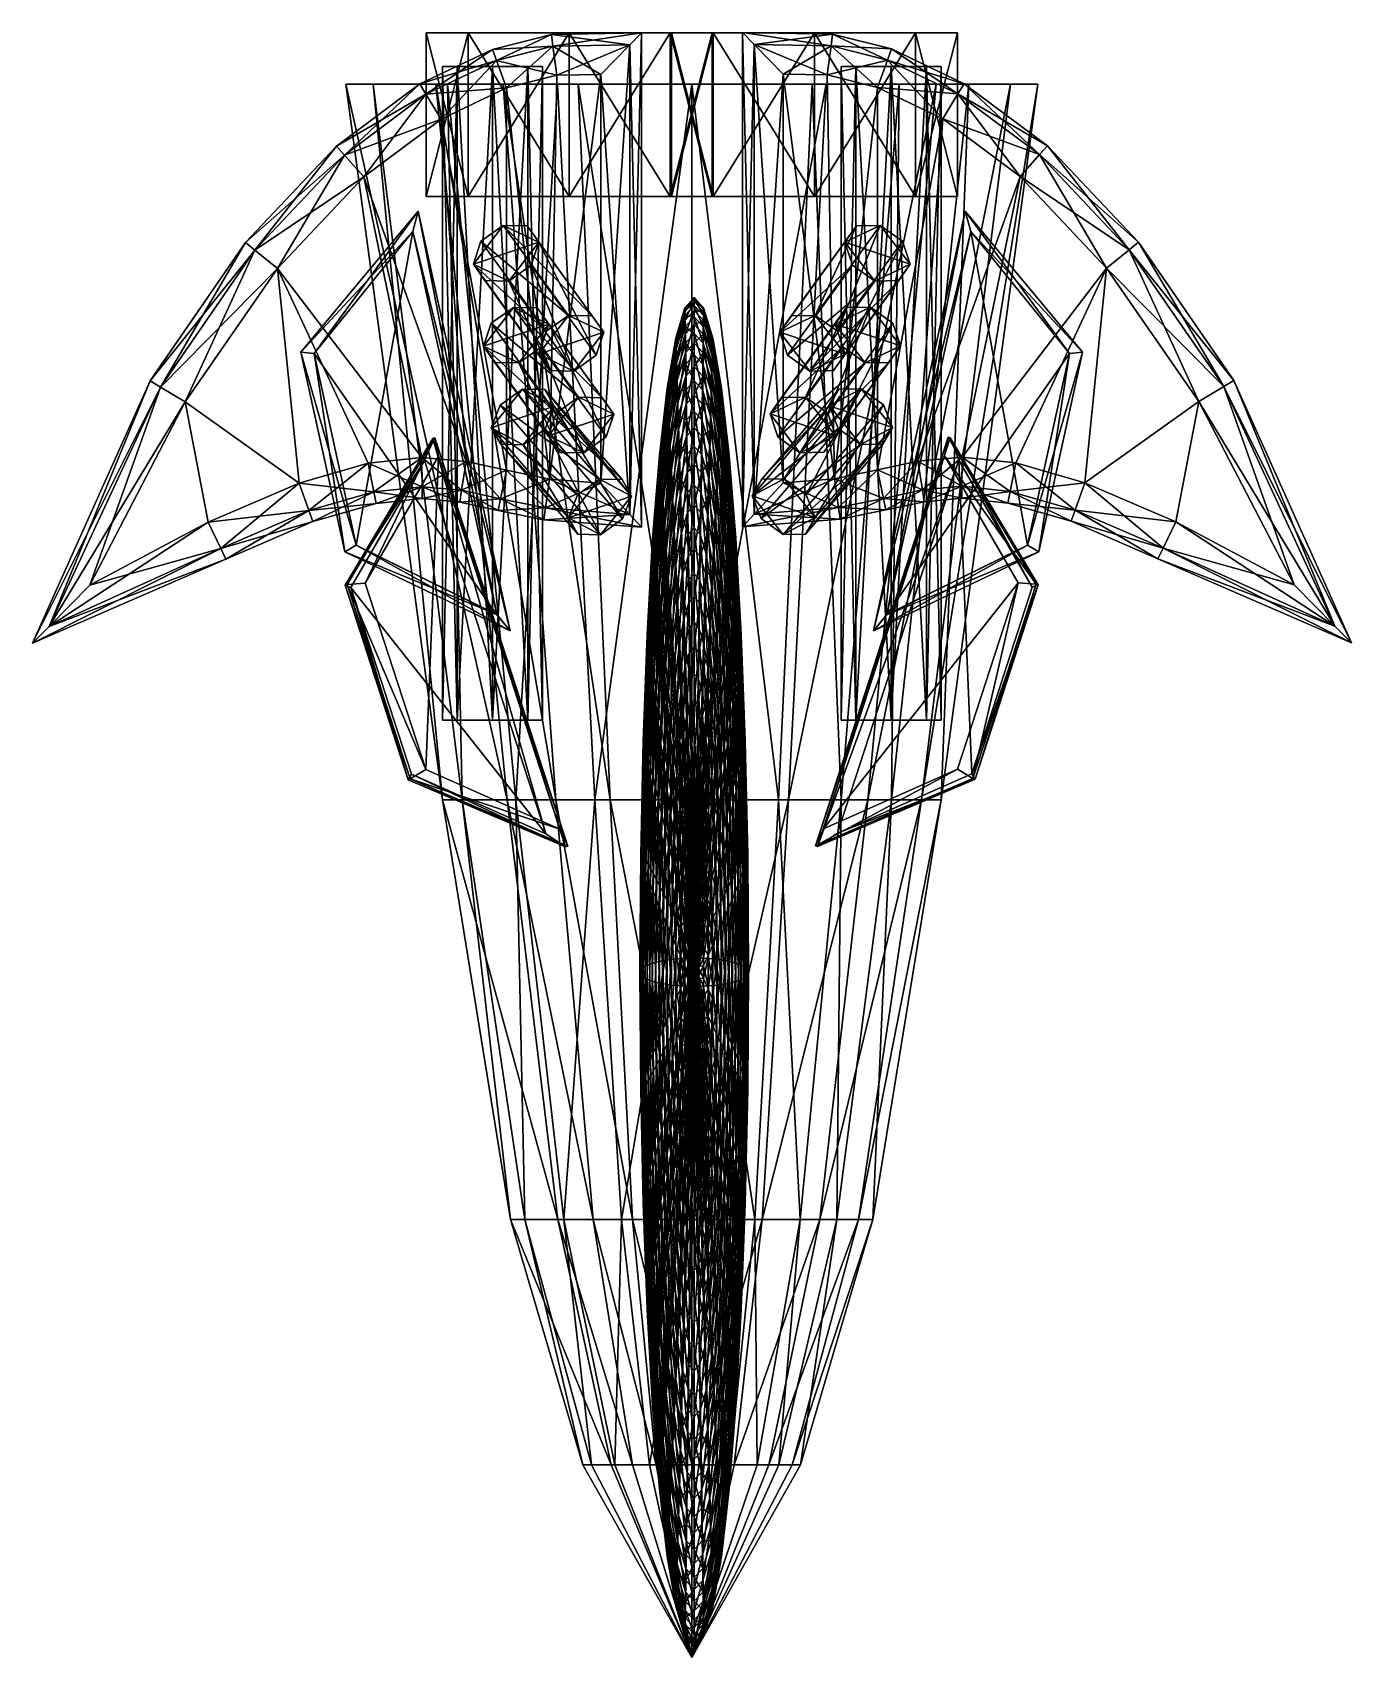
# Model space of a CAD drawing. Header units: metres. Extents: x -0.81 to 0.81, y -1.09 to 0.9.
import ezdxf

# ---------------------------------------------------------------- set-up
doc = ezdxf.new("R2010")
doc.units = ezdxf.units.M

msp = doc.modelspace()

# ---------------------------------------------------------------- linework, layer by layer
at = {"layer": 'Prism'}
for points in [[(-0.1699, 0.88, 0.0181), (-0.1719, 0.8944, 0.0003), (-0.0615, 0.8965, 0.0003)], [(-0.1719, 0.8944, 0.0003), (-0.076, 0.8817, -0.0174), (-0.0615, 0.8965, 0.0003)], [(-0.1699, 0.88, 0.0181), (-0.0615, 0.8965, 0.0003), (-0.076, 0.8817, 0.0181)], [(-0.076, 0.8817, 0.0181), (-0.0615, 0.8965, 0.0003), (-0.0615, 0.2915, 0.0003)], [(-0.0615, 0.8965, 0.0003), (-0.076, 0.3072, -0.0174), (-0.0615, 0.2915, 0.0003)], [(-0.0615, 0.8965, 0.0003), (-0.076, 0.8817, -0.0174), (-0.076, 0.3072, -0.0174)], [(-0.3253, 0.8214, 0.0181), (-0.3328, 0.8339, 0.0003), (-0.2439, 0.8763, 0.0003)], [(-0.3328, 0.8339, 0.0003), (-0.239, 0.8626, -0.0174), (-0.2439, 0.8763, 0.0003)], [(-0.3253, 0.8214, 0.0181), (-0.2439, 0.8763, 0.0003), (-0.239, 0.8626, 0.0181)], [(-0.239, 0.8626, 0.0181), (-0.2439, 0.8763, 0.0003), (-0.1719, 0.8944, 0.0003)], [(-0.2439, 0.8763, 0.0003), (-0.1699, 0.88, -0.0174), (-0.1719, 0.8944, 0.0003)], [(-0.2439, 0.8763, 0.0003), (-0.239, 0.8626, -0.0174), (-0.1699, 0.88, -0.0174)], [(-0.239, 0.8626, 0.0181), (-0.1719, 0.8944, 0.0003), (-0.1699, 0.88, 0.0181)], [(-0.2269, 0.8291, 0.0253), (-0.239, 0.8626, 0.0181), (-0.1699, 0.88, 0.0181)], [(-0.239, 0.8626, -0.0174), (-0.1652, 0.8446, -0.0247), (-0.1699, 0.88, -0.0174)], [(-0.2269, 0.8291, 0.0253), (-0.1699, 0.88, 0.0181), (-0.1652, 0.8446, 0.0253)], [(-0.1719, 0.8944, 0.0003), (-0.1699, 0.88, -0.0174), (-0.076, 0.8817, -0.0174)], [(-0.1652, 0.8446, 0.0253), (-0.1699, 0.88, 0.0181), (-0.076, 0.8817, 0.0181)], [(-0.1699, 0.88, -0.0174), (-0.1115, 0.8455, -0.0247), (-0.076, 0.8817, -0.0174)], [(-0.1699, 0.88, -0.0174), (-0.1652, 0.8446, -0.0247), (-0.1115, 0.8455, -0.0247)], [(-0.1652, 0.8446, 0.0253), (-0.076, 0.8817, 0.0181), (-0.1115, 0.8455, 0.0253)], [(-0.1115, 0.8455, 0.0253), (-0.076, 0.8817, 0.0181), (-0.076, 0.3072, 0.0181)], [(-0.076, 0.8817, -0.0174), (-0.1115, 0.3455, -0.0247), (-0.076, 0.3072, -0.0174)], [(-0.076, 0.8817, -0.0174), (-0.1115, 0.8455, -0.0247), (-0.1115, 0.3455, -0.0247)], [(-0.076, 0.8817, 0.0181), (-0.0615, 0.2915, 0.0003), (-0.076, 0.3072, 0.0181)], [(-0.3328, 0.8339, 0.0003), (-0.3253, 0.8214, -0.0174), (-0.239, 0.8626, -0.0174)], [(-0.3068, 0.7908, 0.0253), (-0.3253, 0.8214, 0.0181), (-0.239, 0.8626, 0.0181)], [(-0.3253, 0.8214, -0.0174), (-0.2269, 0.8291, -0.0247), (-0.239, 0.8626, -0.0174)], [(-0.3068, 0.7908, 0.0253), (-0.239, 0.8626, 0.0181), (-0.2269, 0.8291, 0.0253)], [(-0.239, 0.8626, -0.0174), (-0.2269, 0.8291, -0.0247), (-0.1652, 0.8446, -0.0247)], [(-0.1743, 0.3504, 0.0253), (-0.2269, 0.8291, 0.0253), (-0.1652, 0.8446, 0.0253)], [(-0.2269, 0.8291, -0.0247), (-0.1743, 0.3504, -0.0247), (-0.1652, 0.8446, -0.0247)], [(-0.1743, 0.3504, 0.0253), (-0.1115, 0.8455, 0.0253), (-0.1115, 0.3455, 0.0253)], [(-0.1743, 0.3504, 0.0253), (-0.1652, 0.8446, 0.0253), (-0.1115, 0.8455, 0.0253)], [(-0.1743, 0.3504, -0.0247), (-0.1115, 0.3455, -0.0247), (-0.1115, 0.8455, -0.0247)], [(-0.1652, 0.8446, -0.0247), (-0.1743, 0.3504, -0.0247), (-0.1115, 0.8455, -0.0247)], [(-0.1115, 0.8455, 0.0253), (-0.076, 0.3072, 0.0181), (-0.1115, 0.3455, 0.0253)], [(-0.4251, 0.747, 0.0181), (-0.4348, 0.7579, 0.0003), (-0.3328, 0.8339, 0.0003)], [(-0.4348, 0.7579, 0.0003), (-0.3253, 0.8214, -0.0174), (-0.3328, 0.8339, 0.0003)], [(-0.4348, 0.7579, 0.0003), (-0.4251, 0.747, -0.0174), (-0.3253, 0.8214, -0.0174)], [(-0.4251, 0.747, 0.0181), (-0.3328, 0.8339, 0.0003), (-0.3253, 0.8214, 0.0181)], [(-0.4014, 0.7204, 0.0253), (-0.4251, 0.747, 0.0181), (-0.3253, 0.8214, 0.0181)], [(-0.4251, 0.747, -0.0174), (-0.3068, 0.7908, -0.0247), (-0.3253, 0.8214, -0.0174)], [(-0.4014, 0.7204, 0.0253), (-0.3253, 0.8214, 0.0181), (-0.3068, 0.7908, 0.0253)], [(-0.3253, 0.8214, -0.0174), (-0.3068, 0.7908, -0.0247), (-0.2269, 0.8291, -0.0247)], [(-0.2269, 0.8291, 0.0253), (-0.2268, 0.3612, 0.0253), (-0.3068, 0.7908, 0.0253)], [(-0.2269, 0.8291, -0.0247), (-0.3068, 0.7908, -0.0247), (-0.2268, 0.3612, -0.0247)], [(-0.2269, 0.8291, 0.0253), (-0.1743, 0.3504, 0.0253), (-0.2268, 0.3612, 0.0253)], [(-0.2268, 0.3612, -0.0247), (-0.1743, 0.3504, -0.0247), (-0.2269, 0.8291, -0.0247)], [(-0.4251, 0.747, -0.0174), (-0.4014, 0.7204, -0.0247), (-0.3068, 0.7908, -0.0247)], [(-0.4014, 0.7204, 0.0253), (-0.3068, 0.7908, 0.0253), (-0.2763, 0.3719, 0.0253)], [(-0.3068, 0.7908, -0.0247), (-0.4014, 0.7204, -0.0247), (-0.2763, 0.3719, -0.0247)], [(-0.2268, 0.3612, 0.0253), (-0.2763, 0.3719, 0.0253), (-0.3068, 0.7908, 0.0253)], [(-0.2763, 0.3719, -0.0247), (-0.2268, 0.3612, -0.0247), (-0.3068, 0.7908, -0.0247)], [(-0.5347, 0.6306, 0.0181), (-0.546, 0.6398, 0.0003), (-0.4348, 0.7579, 0.0003)], [(-0.546, 0.6398, 0.0003), (-0.4251, 0.747, -0.0174), (-0.4348, 0.7579, 0.0003)], [(-0.5347, 0.6306, 0.0181), (-0.4348, 0.7579, 0.0003), (-0.4251, 0.747, 0.0181)], [(-0.546, 0.6398, 0.0003), (-0.5347, 0.6306, -0.0174), (-0.4251, 0.747, -0.0174)], [(-0.507, 0.6082, 0.0253), (-0.5347, 0.6306, 0.0181), (-0.4251, 0.747, 0.0181)], [(-0.5347, 0.6306, -0.0174), (-0.4014, 0.7204, -0.0247), (-0.4251, 0.747, -0.0174)], [(-0.507, 0.6082, 0.0253), (-0.4251, 0.747, 0.0181), (-0.4014, 0.7204, 0.0253)], [(-0.5347, 0.6306, -0.0174), (-0.507, 0.6082, -0.0247), (-0.4014, 0.7204, -0.0247)], [(-0.507, 0.6082, 0.0253), (-0.4014, 0.7204, 0.0253), (-0.3303, 0.3768, 0.0253)], [(-0.507, 0.6082, -0.0247), (-0.3303, 0.3768, -0.0247), (-0.4014, 0.7204, -0.0247)], [(-0.2763, 0.3719, 0.0253), (-0.3303, 0.3768, 0.0253), (-0.4014, 0.7204, 0.0253)], [(-0.2763, 0.3719, -0.0247), (-0.4014, 0.7204, -0.0247), (-0.3303, 0.3768, -0.0247)], [(-0.6504, 0.4631, 0.0181), (-0.6629, 0.4706, 0.0003), (-0.546, 0.6398, 0.0003)], [(-0.6629, 0.4706, 0.0003), (-0.5347, 0.6306, -0.0174), (-0.546, 0.6398, 0.0003)], [(-0.6504, 0.4631, 0.0181), (-0.546, 0.6398, 0.0003), (-0.5347, 0.6306, 0.0181)], [(-0.6629, 0.4706, 0.0003), (-0.6504, 0.4631, -0.0174), (-0.5347, 0.6306, -0.0174)], [(-0.6199, 0.4448, 0.0253), (-0.6504, 0.4631, 0.0181), (-0.5347, 0.6306, 0.0181)], [(-0.6504, 0.4631, -0.0174), (-0.507, 0.6082, -0.0247), (-0.5347, 0.6306, -0.0174)], [(-0.6199, 0.4448, 0.0253), (-0.5347, 0.6306, 0.0181), (-0.507, 0.6082, 0.0253)], [(-0.6504, 0.4631, -0.0174), (-0.6199, 0.4448, -0.0247), (-0.507, 0.6082, -0.0247)], [(-0.507, 0.6082, 0.0253), (-0.4807, 0.3455, 0.0253), (-0.6199, 0.4448, 0.0253)], [(-0.507, 0.6082, -0.0247), (-0.6199, 0.4448, -0.0247), (-0.4807, 0.3455, -0.0247)], [(-0.507, 0.6082, 0.0253), (-0.3959, 0.3699, 0.0253), (-0.4807, 0.3455, 0.0253)], [(-0.507, 0.6082, 0.0253), (-0.3303, 0.3768, 0.0253), (-0.3959, 0.3699, 0.0253)], [(-0.507, 0.6082, -0.0247), (-0.4807, 0.3455, -0.0247), (-0.3959, 0.3699, -0.0247)], [(-0.3959, 0.3699, -0.0247), (-0.3303, 0.3768, -0.0247), (-0.507, 0.6082, -0.0247)], [(-0.7865, 0.1701, 0.0181), (-0.8069, 0.1495, 0.0003), (-0.6629, 0.4706, 0.0003)], [(-0.8069, 0.1495, 0.0003), (-0.6504, 0.4631, -0.0174), (-0.6629, 0.4706, 0.0003)], [(-0.8069, 0.1495, 0.0003), (-0.7865, 0.1701, -0.0174), (-0.6504, 0.4631, -0.0174)], [(-0.7865, 0.1701, 0.0181), (-0.6629, 0.4706, 0.0003), (-0.6504, 0.4631, 0.0181)], [(-0.7365, 0.2205, 0.0253), (-0.7865, 0.1701, 0.0181), (-0.6504, 0.4631, 0.0181)], [(-0.7865, 0.1701, -0.0174), (-0.6199, 0.4448, -0.0247), (-0.6504, 0.4631, -0.0174)], [(-0.7365, 0.2205, 0.0253), (-0.6504, 0.4631, 0.0181), (-0.6199, 0.4448, 0.0253)], [(-0.7865, 0.1701, -0.0174), (-0.7365, 0.2205, -0.0247), (-0.6199, 0.4448, -0.0247)], [(-0.6199, 0.4448, 0.0253), (-0.5917, 0.2977, 0.0253), (-0.7365, 0.2205, 0.0253)], [(-0.6199, 0.4448, -0.0247), (-0.7365, 0.2205, -0.0247), (-0.5917, 0.2977, -0.0247)], [(-0.6199, 0.4448, 0.0253), (-0.4807, 0.3455, 0.0253), (-0.5917, 0.2977, 0.0253)], [(-0.6199, 0.4448, -0.0247), (-0.5917, 0.2977, -0.0247), (-0.4807, 0.3455, -0.0247)], [(-0.3959, 0.3699, 0.0253), (-0.4687, 0.312, 0.0181), (-0.4807, 0.3455, 0.0253)], [(-0.3891, 0.335, -0.0174), (-0.3959, 0.3699, -0.0247), (-0.4807, 0.3455, -0.0247)], [(-0.3959, 0.3699, 0.0253), (-0.3891, 0.335, 0.0181), (-0.4687, 0.312, 0.0181)], [(-0.3303, 0.3768, 0.0253), (-0.3891, 0.335, 0.0181), (-0.3959, 0.3699, 0.0253)], [(-0.33, 0.3411, -0.0174), (-0.3303, 0.3768, -0.0247), (-0.3959, 0.3699, -0.0247)], [(-0.33, 0.3411, -0.0174), (-0.3959, 0.3699, -0.0247), (-0.3891, 0.335, -0.0174)], [(-0.3303, 0.3768, 0.0253), (-0.33, 0.3411, 0.0181), (-0.3891, 0.335, 0.0181)], [(-0.2763, 0.3719, 0.0253), (-0.33, 0.3411, 0.0181), (-0.3303, 0.3768, 0.0253)], [(-0.2817, 0.3367, -0.0174), (-0.3303, 0.3768, -0.0247), (-0.33, 0.3411, -0.0174)], [(-0.2817, 0.3367, -0.0174), (-0.2763, 0.3719, -0.0247), (-0.3303, 0.3768, -0.0247)], [(-0.2763, 0.3719, 0.0253), (-0.2817, 0.3367, 0.0181), (-0.33, 0.3411, 0.0181)], [(-0.2268, 0.3612, 0.0253), (-0.2817, 0.3367, 0.0181), (-0.2763, 0.3719, 0.0253)], [(-0.2341, 0.3264, -0.0174), (-0.2763, 0.3719, -0.0247), (-0.2817, 0.3367, -0.0174)], [(-0.2268, 0.3612, 0.0253), (-0.2341, 0.3264, 0.0181), (-0.2817, 0.3367, 0.0181)], [(-0.2341, 0.3264, -0.0174), (-0.2268, 0.3612, -0.0247), (-0.2763, 0.3719, -0.0247)], [(-0.1743, 0.3504, 0.0253), (-0.2341, 0.3264, 0.0181), (-0.2268, 0.3612, 0.0253)], [(-0.1792, 0.3152, -0.0174), (-0.2268, 0.3612, -0.0247), (-0.2341, 0.3264, -0.0174)], [(-0.1792, 0.3152, -0.0174), (-0.1743, 0.3504, -0.0247), (-0.2268, 0.3612, -0.0247)], [(-0.4807, 0.3455, 0.0253), (-0.5764, 0.2657, 0.0181), (-0.5917, 0.2977, 0.0253)], [(-0.4687, 0.312, -0.0174), (-0.4807, 0.3455, -0.0247), (-0.5917, 0.2977, -0.0247)], [(-0.4807, 0.3455, 0.0253), (-0.4687, 0.312, 0.0181), (-0.5764, 0.2657, 0.0181)], [(-0.3891, 0.335, -0.0174), (-0.4807, 0.3455, -0.0247), (-0.4687, 0.312, -0.0174)], [(-0.33, 0.3411, 0.0181), (-0.3864, 0.3207, 0.0003), (-0.3891, 0.335, 0.0181)], [(-0.3299, 0.3265, 0.0003), (-0.33, 0.3411, -0.0174), (-0.3891, 0.335, -0.0174)], [(-0.33, 0.3411, 0.0181), (-0.3299, 0.3265, 0.0003), (-0.3864, 0.3207, 0.0003)], [(-0.2817, 0.3367, 0.0181), (-0.3299, 0.3265, 0.0003), (-0.33, 0.3411, 0.0181)], [(-0.2839, 0.3224, 0.0003), (-0.33, 0.3411, -0.0174), (-0.3299, 0.3265, 0.0003)], [(-0.2839, 0.3224, 0.0003), (-0.2817, 0.3367, -0.0174), (-0.33, 0.3411, -0.0174)], [(-0.1743, 0.3504, 0.0253), (-0.1792, 0.3152, 0.0181), (-0.2341, 0.3264, 0.0181)], [(-0.1115, 0.3455, 0.0253), (-0.1792, 0.3152, 0.0181), (-0.1743, 0.3504, 0.0253)], [(-0.076, 0.3072, -0.0174), (-0.1743, 0.3504, -0.0247), (-0.1792, 0.3152, -0.0174)], [(-0.1115, 0.3455, 0.0253), (-0.076, 0.3072, 0.0181), (-0.1792, 0.3152, 0.0181)], [(-0.076, 0.3072, -0.0174), (-0.1115, 0.3455, -0.0247), (-0.1743, 0.3504, -0.0247)], [(-0.3891, 0.335, 0.0181), (-0.4638, 0.2984, 0.0003), (-0.4687, 0.312, 0.0181)], [(-0.3864, 0.3207, 0.0003), (-0.3891, 0.335, -0.0174), (-0.4687, 0.312, -0.0174)], [(-0.3864, 0.3207, 0.0003), (-0.4687, 0.312, -0.0174), (-0.4638, 0.2984, 0.0003)], [(-0.3891, 0.335, 0.0181), (-0.3864, 0.3207, 0.0003), (-0.4638, 0.2984, 0.0003)], [(-0.3299, 0.3265, 0.0003), (-0.3891, 0.335, -0.0174), (-0.3864, 0.3207, 0.0003)], [(-0.2817, 0.3367, 0.0181), (-0.2839, 0.3224, 0.0003), (-0.3299, 0.3265, 0.0003)], [(-0.2341, 0.3264, 0.0181), (-0.2839, 0.3224, 0.0003), (-0.2817, 0.3367, 0.0181)], [(-0.2371, 0.3122, 0.0003), (-0.2817, 0.3367, -0.0174), (-0.2839, 0.3224, 0.0003)], [(-0.2341, 0.3264, 0.0181), (-0.2371, 0.3122, 0.0003), (-0.2839, 0.3224, 0.0003)], [(-0.2371, 0.3122, 0.0003), (-0.2341, 0.3264, -0.0174), (-0.2817, 0.3367, -0.0174)], [(-0.1792, 0.3152, 0.0181), (-0.2371, 0.3122, 0.0003), (-0.2341, 0.3264, 0.0181)], [(-0.1812, 0.3008, 0.0003), (-0.2341, 0.3264, -0.0174), (-0.2371, 0.3122, 0.0003)], [(-0.1812, 0.3008, 0.0003), (-0.1792, 0.3152, -0.0174), (-0.2341, 0.3264, -0.0174)], [(-0.4687, 0.312, -0.0174), (-0.5917, 0.2977, -0.0247), (-0.5764, 0.2657, -0.0174)], [(-0.4687, 0.312, 0.0181), (-0.5701, 0.2526, 0.0003), (-0.5764, 0.2657, 0.0181)], [(-0.4638, 0.2984, 0.0003), (-0.4687, 0.312, -0.0174), (-0.5764, 0.2657, -0.0174)], [(-0.4638, 0.2984, 0.0003), (-0.5764, 0.2657, -0.0174), (-0.5701, 0.2526, 0.0003)], [(-0.4687, 0.312, 0.0181), (-0.4638, 0.2984, 0.0003), (-0.5701, 0.2526, 0.0003)], [(-0.1792, 0.3152, 0.0181), (-0.1812, 0.3008, 0.0003), (-0.2371, 0.3122, 0.0003)], [(-0.076, 0.3072, 0.0181), (-0.1812, 0.3008, 0.0003), (-0.1792, 0.3152, 0.0181)], [(-0.0615, 0.2915, 0.0003), (-0.1792, 0.3152, -0.0174), (-0.1812, 0.3008, 0.0003)], [(-0.076, 0.3072, 0.0181), (-0.0615, 0.2915, 0.0003), (-0.1812, 0.3008, 0.0003)], [(-0.0615, 0.2915, 0.0003), (-0.076, 0.3072, -0.0174), (-0.1792, 0.3152, -0.0174)], [(-0.5917, 0.2977, 0.0253), (-0.7865, 0.1701, 0.0181), (-0.7365, 0.2205, 0.0253)], [(-0.5917, 0.2977, 0.0253), (-0.5764, 0.2657, 0.0181), (-0.7865, 0.1701, 0.0181)], [(-0.5764, 0.2657, -0.0174), (-0.5917, 0.2977, -0.0247), (-0.7365, 0.2205, -0.0247)], [(-0.5764, 0.2657, 0.0181), (-0.8069, 0.1495, 0.0003), (-0.7865, 0.1701, 0.0181)], [(-0.5764, 0.2657, 0.0181), (-0.5701, 0.2526, 0.0003), (-0.8069, 0.1495, 0.0003)], [(-0.5701, 0.2526, 0.0003), (-0.5764, 0.2657, -0.0174), (-0.7865, 0.1701, -0.0174)], [(-0.5764, 0.2657, -0.0174), (-0.7365, 0.2205, -0.0247), (-0.7865, 0.1701, -0.0174)], [(-0.5701, 0.2526, 0.0003), (-0.7865, 0.1701, -0.0174), (-0.8069, 0.1495, 0.0003)]]:
    msp.add_3dface(points, dxfattribs=at)
at = {"layer": 'Prism 14'}
for points in [[(-0.025, 0.8964, 0.13), (0.0263, 0.6964, 0.0558), (0.0263, 0.8964, 0.0558)], [(-0.025, 0.8964, 0.13), (-0.025, 0.6964, 0.13), (0.0263, 0.6964, 0.0558)], [(0.0263, 0.8964, 0.2042), (-0.025, 0.6964, 0.13), (-0.025, 0.8964, 0.13)], [(0.0263, 0.8964, 0.2042), (0.0263, 0.6964, 0.2042), (-0.025, 0.6964, 0.13)], [(0.325, 0.8964, 0.13), (-0.025, 0.8964, 0.13), (0.15, 0.8964, 0.025)], [(-0.025, 0.8964, 0.13), (0.0263, 0.8964, 0.0558), (0.15, 0.8964, 0.025)], [(0.15, 0.8964, 0.235), (0.0263, 0.8964, 0.2042), (-0.025, 0.8964, 0.13)], [(0.15, 0.8964, 0.235), (-0.025, 0.8964, 0.13), (0.325, 0.8964, 0.13)], [(0.0263, 0.8964, 0.0558), (0.15, 0.6964, 0.025), (0.15, 0.8964, 0.025)], [(0.0263, 0.8964, 0.0558), (0.0263, 0.6964, 0.0558), (0.15, 0.6964, 0.025)], [(0.15, 0.8964, 0.235), (0.0263, 0.6964, 0.2042), (0.0263, 0.8964, 0.2042)], [(0.15, 0.8964, 0.235), (0.15, 0.6964, 0.235), (0.0263, 0.6964, 0.2042)], [(0.2737, 0.8964, 0.2042), (0.15, 0.6964, 0.235), (0.15, 0.8964, 0.235)], [(0.2737, 0.8964, 0.2042), (0.2737, 0.6964, 0.2042), (0.15, 0.6964, 0.235)], [(0.15, 0.8964, 0.025), (0.2737, 0.6964, 0.0558), (0.2737, 0.8964, 0.0558)], [(0.15, 0.8964, 0.025), (0.15, 0.6964, 0.025), (0.2737, 0.6964, 0.0558)], [(0.325, 0.8964, 0.13), (0.2737, 0.8964, 0.2042), (0.15, 0.8964, 0.235)], [(0.325, 0.8964, 0.13), (0.15, 0.8964, 0.025), (0.2737, 0.8964, 0.0558)], [(0.325, 0.8964, 0.13), (0.2737, 0.6964, 0.2042), (0.2737, 0.8964, 0.2042)], [(0.325, 0.8964, 0.13), (0.325, 0.6964, 0.13), (0.2737, 0.6964, 0.2042)], [(0.2737, 0.8964, 0.0558), (0.325, 0.6964, 0.13), (0.325, 0.8964, 0.13)], [(0.2737, 0.8964, 0.0558), (0.2737, 0.6964, 0.0558), (0.325, 0.6964, 0.13)], [(-0.025, 0.6964, 0.13), (0.15, 0.6964, 0.235), (0.325, 0.6964, 0.13)], [(0.325, 0.6964, 0.13), (0.15, 0.6964, 0.025), (-0.025, 0.6964, 0.13)], [(-0.025, 0.6964, 0.13), (0.15, 0.6964, 0.025), (0.0263, 0.6964, 0.0558)], [(0.0263, 0.6964, 0.2042), (0.15, 0.6964, 0.235), (-0.025, 0.6964, 0.13)], [(0.325, 0.6964, 0.13), (0.15, 0.6964, 0.235), (0.2737, 0.6964, 0.2042)], [(0.325, 0.6964, 0.13), (0.2737, 0.6964, 0.0558), (0.15, 0.6964, 0.025)]]:
    msp.add_3dface(points, dxfattribs=at)
at = {"layer": 'Prism 15'}
for points in [[(-0.325, 0.8964, 0.13), (-0.2737, 0.6964, 0.0558), (-0.2737, 0.8964, 0.0558)], [(-0.325, 0.8964, 0.13), (-0.325, 0.6964, 0.13), (-0.2737, 0.6964, 0.0558)], [(-0.2737, 0.8964, 0.2042), (-0.325, 0.6964, 0.13), (-0.325, 0.8964, 0.13)], [(-0.2737, 0.8964, 0.2042), (-0.2737, 0.6964, 0.2042), (-0.325, 0.6964, 0.13)], [(0.025, 0.8964, 0.13), (-0.325, 0.8964, 0.13), (-0.15, 0.8964, 0.025)], [(-0.325, 0.8964, 0.13), (-0.2737, 0.8964, 0.0558), (-0.15, 0.8964, 0.025)], [(-0.15, 0.8964, 0.235), (-0.2737, 0.8964, 0.2042), (-0.325, 0.8964, 0.13)], [(-0.15, 0.8964, 0.235), (-0.325, 0.8964, 0.13), (0.025, 0.8964, 0.13)], [(-0.2737, 0.8964, 0.0558), (-0.15, 0.6964, 0.025), (-0.15, 0.8964, 0.025)], [(-0.2737, 0.8964, 0.0558), (-0.2737, 0.6964, 0.0558), (-0.15, 0.6964, 0.025)], [(-0.15, 0.8964, 0.235), (-0.2737, 0.6964, 0.2042), (-0.2737, 0.8964, 0.2042)], [(-0.15, 0.8964, 0.235), (-0.15, 0.6964, 0.235), (-0.2737, 0.6964, 0.2042)], [(-0.0263, 0.8964, 0.2042), (-0.15, 0.6964, 0.235), (-0.15, 0.8964, 0.235)], [(-0.0263, 0.8964, 0.2042), (-0.0263, 0.6964, 0.2042), (-0.15, 0.6964, 0.235)], [(-0.15, 0.8964, 0.025), (-0.0263, 0.6964, 0.0558), (-0.0263, 0.8964, 0.0558)], [(-0.15, 0.8964, 0.025), (-0.15, 0.6964, 0.025), (-0.0263, 0.6964, 0.0558)], [(0.025, 0.8964, 0.13), (-0.0263, 0.8964, 0.2042), (-0.15, 0.8964, 0.235)], [(0.025, 0.8964, 0.13), (-0.15, 0.8964, 0.025), (-0.0263, 0.8964, 0.0558)], [(0.025, 0.8964, 0.13), (-0.0263, 0.6964, 0.2042), (-0.0263, 0.8964, 0.2042)], [(0.025, 0.8964, 0.13), (0.025, 0.6964, 0.13), (-0.0263, 0.6964, 0.2042)], [(-0.0263, 0.8964, 0.0558), (0.025, 0.6964, 0.13), (0.025, 0.8964, 0.13)], [(-0.0263, 0.8964, 0.0558), (-0.0263, 0.6964, 0.0558), (0.025, 0.6964, 0.13)], [(-0.325, 0.6964, 0.13), (-0.15, 0.6964, 0.235), (0.025, 0.6964, 0.13)], [(0.025, 0.6964, 0.13), (-0.15, 0.6964, 0.025), (-0.325, 0.6964, 0.13)], [(-0.325, 0.6964, 0.13), (-0.15, 0.6964, 0.025), (-0.2737, 0.6964, 0.0558)], [(-0.2737, 0.6964, 0.2042), (-0.15, 0.6964, 0.235), (-0.325, 0.6964, 0.13)], [(0.025, 0.6964, 0.13), (-0.15, 0.6964, 0.235), (-0.0263, 0.6964, 0.2042)], [(0.025, 0.6964, 0.13), (-0.0263, 0.6964, 0.0558), (-0.15, 0.6964, 0.025)]]:
    msp.add_3dface(points, dxfattribs=at)
at = {"layer": 'Prism 16'}
for points in [[(-0.1873, 0.6402, 0.3105), (-0.2673, 0.6135, 0.2871), (-0.2307, 0.6608, 0.2715)], [(-0.2673, 0.6135, 0.2871), (-0.258, 0.6414, 0.2712), (-0.2307, 0.6608, 0.2715)], [(-0.258, 0.6414, 0.2712), (-0.151, 0.5507, 0.1247), (-0.2307, 0.6608, 0.2715)], [(-0.2307, 0.6608, 0.2715), (-0.1218, 0.5502, 0.141), (-0.2014, 0.6603, 0.2877)], [(-0.2307, 0.6608, 0.2715), (-0.151, 0.5507, 0.1247), (-0.1218, 0.5502, 0.141)], [(-0.1873, 0.6402, 0.3105), (-0.2307, 0.6608, 0.2715), (-0.2014, 0.6603, 0.2877)], [(-0.2014, 0.6603, 0.2877), (-0.1077, 0.5301, 0.1637), (-0.1873, 0.6402, 0.3105)], [(-0.2014, 0.6603, 0.2877), (-0.1218, 0.5502, 0.141), (-0.1077, 0.5301, 0.1637)], [(-0.2673, 0.6135, 0.2871), (-0.1783, 0.5313, 0.1245), (-0.258, 0.6414, 0.2712)], [(-0.224, 0.5928, 0.3261), (-0.2673, 0.6135, 0.2871), (-0.1873, 0.6402, 0.3105)], [(-0.258, 0.6414, 0.2712), (-0.1783, 0.5313, 0.1245), (-0.151, 0.5507, 0.1247)], [(-0.1873, 0.6402, 0.3105), (-0.1967, 0.6122, 0.3264), (-0.224, 0.5928, 0.3261)], [(-0.1873, 0.6402, 0.3105), (-0.117, 0.5021, 0.1796), (-0.1967, 0.6122, 0.3264)], [(-0.1873, 0.6402, 0.3105), (-0.1077, 0.5301, 0.1637), (-0.117, 0.5021, 0.1796)], [(-0.2673, 0.6135, 0.2871), (-0.1877, 0.5034, 0.1404), (-0.1783, 0.5313, 0.1245)], [(-0.2532, 0.5933, 0.3098), (-0.1877, 0.5034, 0.1404), (-0.2673, 0.6135, 0.2871)], [(-0.224, 0.5928, 0.3261), (-0.2532, 0.5933, 0.3098), (-0.2673, 0.6135, 0.2871)], [(-0.1967, 0.6122, 0.3264), (-0.1443, 0.4827, 0.1794), (-0.224, 0.5928, 0.3261)], [(-0.1967, 0.6122, 0.3264), (-0.117, 0.5021, 0.1796), (-0.1443, 0.4827, 0.1794)], [(-0.2532, 0.5933, 0.3098), (-0.1736, 0.4832, 0.1631), (-0.1877, 0.5034, 0.1404)], [(-0.224, 0.5928, 0.3261), (-0.1736, 0.4832, 0.1631), (-0.2532, 0.5933, 0.3098)], [(-0.224, 0.5928, 0.3261), (-0.1443, 0.4827, 0.1794), (-0.1736, 0.4832, 0.1631)], [(-0.1077, 0.5301, 0.1637), (-0.151, 0.5507, 0.1247), (-0.1877, 0.5034, 0.1404)], [(-0.1877, 0.5034, 0.1404), (-0.151, 0.5507, 0.1247), (-0.1783, 0.5313, 0.1245)], [(-0.1077, 0.5301, 0.1637), (-0.1218, 0.5502, 0.141), (-0.151, 0.5507, 0.1247)], [(-0.1877, 0.5034, 0.1404), (-0.1443, 0.4827, 0.1794), (-0.1077, 0.5301, 0.1637)], [(-0.1077, 0.5301, 0.1637), (-0.1443, 0.4827, 0.1794), (-0.117, 0.5021, 0.1796)], [(-0.1736, 0.4832, 0.1631), (-0.1443, 0.4827, 0.1794), (-0.1877, 0.5034, 0.1404)]]:
    msp.add_3dface(points, dxfattribs=at)
at = {"layer": 'Prism 17'}
for points in [[(-0.1751, 0.54, 0.2965), (-0.255, 0.5133, 0.2731), (-0.2184, 0.5606, 0.2574)], [(-0.255, 0.5133, 0.2731), (-0.2457, 0.5412, 0.2572), (-0.2184, 0.5606, 0.2574)], [(-0.2457, 0.5412, 0.2572), (-0.1387, 0.4506, 0.1107), (-0.2184, 0.5606, 0.2574)], [(-0.2184, 0.5606, 0.2574), (-0.1095, 0.45, 0.127), (-0.1892, 0.5601, 0.2737)], [(-0.2184, 0.5606, 0.2574), (-0.1387, 0.4506, 0.1107), (-0.1095, 0.45, 0.127)], [(-0.1751, 0.54, 0.2965), (-0.2184, 0.5606, 0.2574), (-0.1892, 0.5601, 0.2737)], [(-0.1892, 0.5601, 0.2737), (-0.0954, 0.4299, 0.1497), (-0.1751, 0.54, 0.2965)], [(-0.1892, 0.5601, 0.2737), (-0.1095, 0.45, 0.127), (-0.0954, 0.4299, 0.1497)], [(-0.255, 0.5133, 0.2731), (-0.166, 0.4312, 0.1104), (-0.2457, 0.5412, 0.2572)], [(-0.2117, 0.4926, 0.3121), (-0.255, 0.5133, 0.2731), (-0.1751, 0.54, 0.2965)], [(-0.2457, 0.5412, 0.2572), (-0.166, 0.4312, 0.1104), (-0.1387, 0.4506, 0.1107)], [(-0.1751, 0.54, 0.2965), (-0.1844, 0.512, 0.3124), (-0.2117, 0.4926, 0.3121)], [(-0.1751, 0.54, 0.2965), (-0.1047, 0.402, 0.1656), (-0.1844, 0.512, 0.3124)], [(-0.1751, 0.54, 0.2965), (-0.0954, 0.4299, 0.1497), (-0.1047, 0.402, 0.1656)], [(-0.255, 0.5133, 0.2731), (-0.1754, 0.4032, 0.1263), (-0.166, 0.4312, 0.1104)], [(-0.241, 0.4932, 0.2958), (-0.1754, 0.4032, 0.1263), (-0.255, 0.5133, 0.2731)], [(-0.2117, 0.4926, 0.3121), (-0.241, 0.4932, 0.2958), (-0.255, 0.5133, 0.2731)], [(-0.1844, 0.512, 0.3124), (-0.132, 0.3826, 0.1653), (-0.2117, 0.4926, 0.3121)], [(-0.1844, 0.512, 0.3124), (-0.1047, 0.402, 0.1656), (-0.132, 0.3826, 0.1653)], [(-0.241, 0.4932, 0.2958), (-0.1613, 0.3831, 0.1491), (-0.1754, 0.4032, 0.1263)], [(-0.2117, 0.4926, 0.3121), (-0.1613, 0.3831, 0.1491), (-0.241, 0.4932, 0.2958)], [(-0.2117, 0.4926, 0.3121), (-0.132, 0.3826, 0.1653), (-0.1613, 0.3831, 0.1491)], [(-0.0954, 0.4299, 0.1497), (-0.1387, 0.4506, 0.1107), (-0.1754, 0.4032, 0.1263)], [(-0.1754, 0.4032, 0.1263), (-0.1387, 0.4506, 0.1107), (-0.166, 0.4312, 0.1104)], [(-0.0954, 0.4299, 0.1497), (-0.1095, 0.45, 0.127), (-0.1387, 0.4506, 0.1107)], [(-0.1754, 0.4032, 0.1263), (-0.132, 0.3826, 0.1653), (-0.0954, 0.4299, 0.1497)], [(-0.0954, 0.4299, 0.1497), (-0.132, 0.3826, 0.1653), (-0.1047, 0.402, 0.1656)], [(-0.1613, 0.3831, 0.1491), (-0.132, 0.3826, 0.1653), (-0.1754, 0.4032, 0.1263)]]:
    msp.add_3dface(points, dxfattribs=at)
at = {"layer": 'Prism 18'}
for points in [[(-0.1684, 0.4398, 0.2854), (-0.2455, 0.4131, 0.2538), (-0.2074, 0.4605, 0.2421)], [(-0.2455, 0.4131, 0.2538), (-0.2345, 0.4411, 0.239), (-0.2074, 0.4605, 0.2421)], [(-0.2345, 0.4411, 0.239), (-0.1128, 0.3504, 0.1045), (-0.2074, 0.4605, 0.2421)], [(-0.2074, 0.4605, 0.2421), (-0.0854, 0.3499, 0.1237), (-0.18, 0.46, 0.2613)], [(-0.2074, 0.4605, 0.2421), (-0.1128, 0.3504, 0.1045), (-0.0854, 0.3499, 0.1237)], [(-0.1684, 0.4398, 0.2854), (-0.2074, 0.4605, 0.2421), (-0.18, 0.46, 0.2613)], [(-0.18, 0.46, 0.2613), (-0.0738, 0.3297, 0.1478), (-0.1684, 0.4398, 0.2854)], [(-0.18, 0.46, 0.2613), (-0.0854, 0.3499, 0.1237), (-0.0738, 0.3297, 0.1478)], [(-0.2455, 0.4131, 0.2538), (-0.14, 0.331, 0.1013), (-0.2345, 0.4411, 0.239)], [(-0.2064, 0.3925, 0.2971), (-0.2455, 0.4131, 0.2538), (-0.1684, 0.4398, 0.2854)], [(-0.2345, 0.4411, 0.239), (-0.14, 0.331, 0.1013), (-0.1128, 0.3504, 0.1045)], [(-0.1684, 0.4398, 0.2854), (-0.1793, 0.4119, 0.3003), (-0.2064, 0.3925, 0.2971)], [(-0.1684, 0.4398, 0.2854), (-0.0848, 0.3018, 0.1626), (-0.1793, 0.4119, 0.3003)], [(-0.1684, 0.4398, 0.2854), (-0.0738, 0.3297, 0.1478), (-0.0848, 0.3018, 0.1626)], [(-0.2455, 0.4131, 0.2538), (-0.1509, 0.303, 0.1162), (-0.14, 0.331, 0.1013)], [(-0.2338, 0.393, 0.2779), (-0.1509, 0.303, 0.1162), (-0.2455, 0.4131, 0.2538)], [(-0.2064, 0.3925, 0.2971), (-0.2338, 0.393, 0.2779), (-0.2455, 0.4131, 0.2538)], [(-0.1793, 0.4119, 0.3003), (-0.1119, 0.2824, 0.1595), (-0.2064, 0.3925, 0.2971)], [(-0.1793, 0.4119, 0.3003), (-0.0848, 0.3018, 0.1626), (-0.1119, 0.2824, 0.1595)], [(-0.2338, 0.393, 0.2779), (-0.1393, 0.2829, 0.1403), (-0.1509, 0.303, 0.1162)], [(-0.2064, 0.3925, 0.2971), (-0.1393, 0.2829, 0.1403), (-0.2338, 0.393, 0.2779)], [(-0.2064, 0.3925, 0.2971), (-0.1119, 0.2824, 0.1595), (-0.1393, 0.2829, 0.1403)], [(-0.0738, 0.3297, 0.1478), (-0.1128, 0.3504, 0.1045), (-0.1509, 0.303, 0.1162)], [(-0.1509, 0.303, 0.1162), (-0.1128, 0.3504, 0.1045), (-0.14, 0.331, 0.1013)], [(-0.0738, 0.3297, 0.1478), (-0.0854, 0.3499, 0.1237), (-0.1128, 0.3504, 0.1045)], [(-0.1509, 0.303, 0.1162), (-0.1119, 0.2824, 0.1595), (-0.0738, 0.3297, 0.1478)], [(-0.0738, 0.3297, 0.1478), (-0.1119, 0.2824, 0.1595), (-0.0848, 0.3018, 0.1626)], [(-0.1393, 0.2829, 0.1403), (-0.1119, 0.2824, 0.1595), (-0.1509, 0.303, 0.1162)]]:
    msp.add_3dface(points, dxfattribs=at)
at = {"layer": 'Prism 19'}
for points in [[(0.2015, 0.6603, 0.2873), (0.1218, 0.5502, 0.1406), (0.1511, 0.5507, 0.1243)], [(0.1874, 0.6402, 0.3101), (0.1218, 0.5502, 0.1406), (0.2015, 0.6603, 0.2873)], [(0.2015, 0.6603, 0.2873), (0.1511, 0.5507, 0.1243), (0.2307, 0.6608, 0.2711)], [(0.2307, 0.6608, 0.2711), (0.1511, 0.5507, 0.1243), (0.1784, 0.5313, 0.1241)], [(0.2307, 0.6608, 0.2711), (0.1784, 0.5313, 0.1241), (0.258, 0.6414, 0.2708)], [(0.2674, 0.6135, 0.2867), (0.1874, 0.6402, 0.3101), (0.2307, 0.6608, 0.2711)], [(0.1874, 0.6402, 0.3101), (0.2015, 0.6603, 0.2873), (0.2307, 0.6608, 0.2711)], [(0.2674, 0.6135, 0.2867), (0.2307, 0.6608, 0.2711), (0.258, 0.6414, 0.2708)], [(0.1874, 0.6402, 0.3101), (0.1077, 0.5301, 0.1633), (0.1218, 0.5502, 0.1406)], [(0.1967, 0.6122, 0.326), (0.1077, 0.5301, 0.1633), (0.1874, 0.6402, 0.3101)], [(0.258, 0.6414, 0.2708), (0.1784, 0.5313, 0.1241), (0.1877, 0.5034, 0.1399)], [(0.224, 0.5928, 0.3257), (0.1967, 0.6122, 0.326), (0.1874, 0.6402, 0.3101)], [(0.224, 0.5928, 0.3257), (0.1874, 0.6402, 0.3101), (0.2674, 0.6135, 0.2867)], [(0.258, 0.6414, 0.2708), (0.1877, 0.5034, 0.1399), (0.2674, 0.6135, 0.2867)], [(0.1967, 0.6122, 0.326), (0.1171, 0.5021, 0.1792), (0.1077, 0.5301, 0.1633)], [(0.224, 0.5928, 0.3257), (0.1171, 0.5021, 0.1792), (0.1967, 0.6122, 0.326)], [(0.2674, 0.6135, 0.2867), (0.1736, 0.4832, 0.1627), (0.2533, 0.5933, 0.3094)], [(0.2674, 0.6135, 0.2867), (0.1877, 0.5034, 0.1399), (0.1736, 0.4832, 0.1627)], [(0.2674, 0.6135, 0.2867), (0.2533, 0.5933, 0.3094), (0.224, 0.5928, 0.3257)], [(0.224, 0.5928, 0.3257), (0.1444, 0.4827, 0.179), (0.1171, 0.5021, 0.1792)], [(0.2533, 0.5933, 0.3094), (0.1444, 0.4827, 0.179), (0.224, 0.5928, 0.3257)], [(0.2533, 0.5933, 0.3094), (0.1736, 0.4832, 0.1627), (0.1444, 0.4827, 0.179)], [(0.1877, 0.5034, 0.1399), (0.1511, 0.5507, 0.1243), (0.1077, 0.5301, 0.1633)], [(0.1077, 0.5301, 0.1633), (0.1511, 0.5507, 0.1243), (0.1218, 0.5502, 0.1406)], [(0.1877, 0.5034, 0.1399), (0.1784, 0.5313, 0.1241), (0.1511, 0.5507, 0.1243)], [(0.1077, 0.5301, 0.1633), (0.1444, 0.4827, 0.179), (0.1877, 0.5034, 0.1399)], [(0.1171, 0.5021, 0.1792), (0.1444, 0.4827, 0.179), (0.1077, 0.5301, 0.1633)], [(0.1877, 0.5034, 0.1399), (0.1444, 0.4827, 0.179), (0.1736, 0.4832, 0.1627)]]:
    msp.add_3dface(points, dxfattribs=at)
at = {"layer": 'Prism 2'}
for points in [[(-0.4219, 0.2214, 0.0779), (-0.4244, 0.2206, 0.0728), (-0.3168, 0.4003, -0.0077)], [(-0.4244, 0.2206, 0.0728), (-0.3271, 0.373, -0.0176), (-0.3168, 0.4003, -0.0077)], [(-0.3999, 0.2232, 0.0862), (-0.4219, 0.2214, 0.0779), (-0.3143, 0.4011, -0.0025)], [(-0.4219, 0.2214, 0.0779), (-0.3168, 0.4003, -0.0077), (-0.3143, 0.4011, -0.0025)], [(-0.3999, 0.2232, 0.0862), (-0.3143, 0.4011, -0.0025), (-0.3099, 0.3786, 0.0181)], [(-0.3168, 0.4003, -0.0077), (-0.3271, 0.373, -0.0176), (-0.1788, -0.0835, -0.0176)], [(-0.3143, 0.4011, -0.0025), (-0.3168, 0.4003, -0.0077), (-0.1544, -0.0995, -0.0077)], [(-0.3168, 0.4003, -0.0077), (-0.1788, -0.0835, -0.0176), (-0.1544, -0.0995, -0.0077)], [(-0.3099, 0.3786, 0.0181), (-0.3143, 0.4011, -0.0025), (-0.1519, -0.0987, -0.0025)], [(-0.3143, 0.4011, -0.0025), (-0.1544, -0.0995, -0.0077), (-0.1519, -0.0987, -0.0025)], [(-0.3257, -0.0051, 0.0862), (-0.3999, 0.2232, 0.0862), (-0.3099, 0.3786, 0.0181)], [(-0.3099, 0.3786, 0.0181), (-0.1615, -0.0779, 0.0181), (-0.3257, -0.0051, 0.0862)], [(-0.3099, 0.3786, 0.0181), (-0.1519, -0.0987, -0.0025), (-0.1615, -0.0779, 0.0181)], [(-0.4244, 0.2206, 0.0728), (-0.4172, 0.2176, 0.0505), (-0.3271, 0.373, -0.0176)], [(-0.1788, -0.0835, -0.0176), (-0.3271, 0.373, -0.0176), (-0.4172, 0.2176, 0.0505)], [(-0.3446, -0.0165, 0.0779), (-0.4244, 0.2206, 0.0728), (-0.4219, 0.2214, 0.0779)], [(-0.3446, -0.0165, 0.0779), (-0.3471, -0.0174, 0.0728), (-0.4244, 0.2206, 0.0728)], [(-0.3471, -0.0174, 0.0728), (-0.4172, 0.2176, 0.0505), (-0.4244, 0.2206, 0.0728)], [(-0.3257, -0.0051, 0.0862), (-0.4219, 0.2214, 0.0779), (-0.3999, 0.2232, 0.0862)], [(-0.3257, -0.0051, 0.0862), (-0.3446, -0.0165, 0.0779), (-0.4219, 0.2214, 0.0779)], [(-0.3471, -0.0174, 0.0728), (-0.343, -0.0107, 0.0505), (-0.4172, 0.2176, 0.0505)], [(-0.4172, 0.2176, 0.0505), (-0.343, -0.0107, 0.0505), (-0.1788, -0.0835, -0.0176)], [(-0.1544, -0.0995, -0.0077), (-0.343, -0.0107, 0.0505), (-0.3471, -0.0174, 0.0728)], [(-0.1519, -0.0987, -0.0025), (-0.3471, -0.0174, 0.0728), (-0.3446, -0.0165, 0.0779)], [(-0.1519, -0.0987, -0.0025), (-0.1544, -0.0995, -0.0077), (-0.3471, -0.0174, 0.0728)], [(-0.1615, -0.0779, 0.0181), (-0.3446, -0.0165, 0.0779), (-0.3257, -0.0051, 0.0862)], [(-0.1615, -0.0779, 0.0181), (-0.1519, -0.0987, -0.0025), (-0.3446, -0.0165, 0.0779)], [(-0.1544, -0.0995, -0.0077), (-0.1788, -0.0835, -0.0176), (-0.343, -0.0107, 0.0505)]]:
    msp.add_3dface(points, dxfattribs=at)
at = {"layer": 'Prism 20'}
for points in [[(0.1895, 0.5603, 0.2733), (0.1098, 0.4502, 0.1266), (0.1391, 0.4507, 0.1103)], [(0.1754, 0.5402, 0.2961), (0.1098, 0.4502, 0.1266), (0.1895, 0.5603, 0.2733)], [(0.1895, 0.5603, 0.2733), (0.1391, 0.4507, 0.1103), (0.2187, 0.5608, 0.2571)], [(0.2187, 0.5608, 0.2571), (0.1391, 0.4507, 0.1103), (0.1664, 0.4313, 0.1101)], [(0.2187, 0.5608, 0.2571), (0.1664, 0.4313, 0.1101), (0.246, 0.5414, 0.2568)], [(0.2554, 0.5135, 0.2727), (0.1754, 0.5402, 0.2961), (0.2187, 0.5608, 0.2571)], [(0.1754, 0.5402, 0.2961), (0.1895, 0.5603, 0.2733), (0.2187, 0.5608, 0.2571)], [(0.2554, 0.5135, 0.2727), (0.2187, 0.5608, 0.2571), (0.246, 0.5414, 0.2568)], [(0.1754, 0.5402, 0.2961), (0.0957, 0.4301, 0.1493), (0.1098, 0.4502, 0.1266)], [(0.1847, 0.5122, 0.312), (0.0957, 0.4301, 0.1493), (0.1754, 0.5402, 0.2961)], [(0.246, 0.5414, 0.2568), (0.1664, 0.4313, 0.1101), (0.1757, 0.4034, 0.1259)], [(0.212, 0.4928, 0.3117), (0.1847, 0.5122, 0.312), (0.1754, 0.5402, 0.2961)], [(0.212, 0.4928, 0.3117), (0.1754, 0.5402, 0.2961), (0.2554, 0.5135, 0.2727)], [(0.246, 0.5414, 0.2568), (0.1757, 0.4034, 0.1259), (0.2554, 0.5135, 0.2727)], [(0.1847, 0.5122, 0.312), (0.1051, 0.4021, 0.1652), (0.0957, 0.4301, 0.1493)], [(0.212, 0.4928, 0.3117), (0.1051, 0.4021, 0.1652), (0.1847, 0.5122, 0.312)], [(0.2554, 0.5135, 0.2727), (0.1616, 0.3832, 0.1487), (0.2413, 0.4933, 0.2954)], [(0.2554, 0.5135, 0.2727), (0.1757, 0.4034, 0.1259), (0.1616, 0.3832, 0.1487)], [(0.2554, 0.5135, 0.2727), (0.2413, 0.4933, 0.2954), (0.212, 0.4928, 0.3117)], [(0.212, 0.4928, 0.3117), (0.1324, 0.3827, 0.165), (0.1051, 0.4021, 0.1652)], [(0.2413, 0.4933, 0.2954), (0.1324, 0.3827, 0.165), (0.212, 0.4928, 0.3117)], [(0.2413, 0.4933, 0.2954), (0.1616, 0.3832, 0.1487), (0.1324, 0.3827, 0.165)], [(0.1757, 0.4034, 0.1259), (0.1391, 0.4507, 0.1103), (0.0957, 0.4301, 0.1493)], [(0.0957, 0.4301, 0.1493), (0.1391, 0.4507, 0.1103), (0.1098, 0.4502, 0.1266)], [(0.1757, 0.4034, 0.1259), (0.1664, 0.4313, 0.1101), (0.1391, 0.4507, 0.1103)], [(0.0957, 0.4301, 0.1493), (0.1324, 0.3827, 0.165), (0.1757, 0.4034, 0.1259)], [(0.1051, 0.4021, 0.1652), (0.1324, 0.3827, 0.165), (0.0957, 0.4301, 0.1493)], [(0.1757, 0.4034, 0.1259), (0.1324, 0.3827, 0.165), (0.1616, 0.3832, 0.1487)]]:
    msp.add_3dface(points, dxfattribs=at)
at = {"layer": 'Prism 21'}
for points in [[(0.18, 0.4603, 0.2615), (0.0855, 0.3502, 0.1239), (0.1129, 0.3507, 0.1046)], [(0.1684, 0.4402, 0.2856), (0.0855, 0.3502, 0.1239), (0.18, 0.4603, 0.2615)], [(0.18, 0.4603, 0.2615), (0.1129, 0.3507, 0.1046), (0.2074, 0.4608, 0.2422)], [(0.2074, 0.4608, 0.2422), (0.1129, 0.3507, 0.1046), (0.14, 0.3313, 0.1015)], [(0.2074, 0.4608, 0.2422), (0.14, 0.3313, 0.1015), (0.2345, 0.4414, 0.2391)], [(0.2455, 0.4135, 0.2539), (0.1684, 0.4402, 0.2856), (0.2074, 0.4608, 0.2422)], [(0.1684, 0.4402, 0.2856), (0.18, 0.4603, 0.2615), (0.2074, 0.4608, 0.2422)], [(0.2455, 0.4135, 0.2539), (0.2074, 0.4608, 0.2422), (0.2345, 0.4414, 0.2391)], [(0.1684, 0.4402, 0.2856), (0.0738, 0.3301, 0.148), (0.0855, 0.3502, 0.1239)], [(0.1793, 0.4122, 0.3004), (0.0738, 0.3301, 0.148), (0.1684, 0.4402, 0.2856)], [(0.2345, 0.4414, 0.2391), (0.14, 0.3313, 0.1015), (0.1509, 0.3034, 0.1163)], [(0.2345, 0.4414, 0.2391), (0.1509, 0.3034, 0.1163), (0.2455, 0.4135, 0.2539)], [(0.2065, 0.3928, 0.2973), (0.1793, 0.4122, 0.3004), (0.1684, 0.4402, 0.2856)], [(0.2065, 0.3928, 0.2973), (0.1684, 0.4402, 0.2856), (0.2455, 0.4135, 0.2539)], [(0.1793, 0.4122, 0.3004), (0.0848, 0.3021, 0.1628), (0.0738, 0.3301, 0.148)], [(0.2065, 0.3928, 0.2973), (0.0848, 0.3021, 0.1628), (0.1793, 0.4122, 0.3004)], [(0.2455, 0.4135, 0.2539), (0.1393, 0.2832, 0.1404), (0.2339, 0.3933, 0.278)], [(0.2455, 0.4135, 0.2539), (0.1509, 0.3034, 0.1163), (0.1393, 0.2832, 0.1404)], [(0.2455, 0.4135, 0.2539), (0.2339, 0.3933, 0.278), (0.2065, 0.3928, 0.2973)], [(0.2065, 0.3928, 0.2973), (0.1119, 0.2827, 0.1597), (0.0848, 0.3021, 0.1628)], [(0.2339, 0.3933, 0.278), (0.1119, 0.2827, 0.1597), (0.2065, 0.3928, 0.2973)], [(0.2339, 0.3933, 0.278), (0.1393, 0.2832, 0.1404), (0.1119, 0.2827, 0.1597)], [(0.1509, 0.3034, 0.1163), (0.1129, 0.3507, 0.1046), (0.0738, 0.3301, 0.148)], [(0.0738, 0.3301, 0.148), (0.1129, 0.3507, 0.1046), (0.0855, 0.3502, 0.1239)], [(0.1509, 0.3034, 0.1163), (0.14, 0.3313, 0.1015), (0.1129, 0.3507, 0.1046)], [(0.0738, 0.3301, 0.148), (0.1119, 0.2827, 0.1597), (0.1509, 0.3034, 0.1163)], [(0.0848, 0.3021, 0.1628), (0.1119, 0.2827, 0.1597), (0.0738, 0.3301, 0.148)], [(0.1509, 0.3034, 0.1163), (0.1119, 0.2827, 0.1597), (0.1393, 0.2832, 0.1404)]]:
    msp.add_3dface(points, dxfattribs=at)
at = {"layer": 'Prism 22'}
for points in [[(0.1827, 0.0554, 0), (0.2007, 0.8554, 0.0433), (0.2007, 0.0554, 0.0433)], [(0.1827, 0.0554, 0), (0.1827, 0.8554, 0), (0.2007, 0.8554, 0.0433)], [(0.2007, 0.0554, -0.0433), (0.1827, 0.8554, 0), (0.1827, 0.0554, 0)], [(0.2007, 0.0554, -0.0433), (0.2007, 0.8554, -0.0433), (0.1827, 0.8554, 0)], [(0.1827, 0.8554, 0), (0.244, 0.8554, -0.0612), (0.3052, 0.8554, 0)], [(0.3052, 0.8554, 0), (0.244, 0.8554, 0.0613), (0.1827, 0.8554, 0)], [(0.1827, 0.8554, 0), (0.244, 0.8554, 0.0613), (0.2007, 0.8554, 0.0433)], [(0.2007, 0.8554, -0.0433), (0.244, 0.8554, -0.0612), (0.1827, 0.8554, 0)], [(0.2007, 0.0554, 0.0433), (0.244, 0.8554, 0.0613), (0.244, 0.0554, 0.0612)], [(0.2007, 0.0554, 0.0433), (0.2007, 0.8554, 0.0433), (0.244, 0.8554, 0.0613)], [(0.244, 0.0554, -0.0613), (0.2007, 0.8554, -0.0433), (0.2007, 0.0554, -0.0433)], [(0.244, 0.0554, -0.0613), (0.244, 0.8554, -0.0612), (0.2007, 0.8554, -0.0433)], [(0.2873, 0.0554, -0.0433), (0.244, 0.8554, -0.0612), (0.244, 0.0554, -0.0613)], [(0.2873, 0.0554, -0.0433), (0.2873, 0.8554, -0.0433), (0.244, 0.8554, -0.0612)], [(0.244, 0.0554, 0.0612), (0.2873, 0.8554, 0.0433), (0.2873, 0.0554, 0.0433)], [(0.244, 0.0554, 0.0612), (0.244, 0.8554, 0.0613), (0.2873, 0.8554, 0.0433)], [(0.3052, 0.8554, 0), (0.244, 0.8554, -0.0612), (0.2873, 0.8554, -0.0433)], [(0.3052, 0.8554, 0), (0.2873, 0.8554, 0.0433), (0.244, 0.8554, 0.0613)], [(0.3052, 0.0554, 0), (0.2873, 0.8554, -0.0433), (0.2873, 0.0554, -0.0433)], [(0.3052, 0.0554, 0), (0.3052, 0.8554, 0), (0.2873, 0.8554, -0.0433)], [(0.2873, 0.0554, 0.0433), (0.3052, 0.8554, 0), (0.3052, 0.0554, 0)], [(0.2873, 0.0554, 0.0433), (0.2873, 0.8554, 0.0433), (0.3052, 0.8554, 0)], [(0.3052, 0.0554, 0), (0.1827, 0.0554, 0), (0.244, 0.0554, 0.0612)], [(0.1827, 0.0554, 0), (0.2007, 0.0554, 0.0433), (0.244, 0.0554, 0.0612)], [(0.244, 0.0554, -0.0613), (0.2007, 0.0554, -0.0433), (0.1827, 0.0554, 0)], [(0.244, 0.0554, -0.0613), (0.1827, 0.0554, 0), (0.3052, 0.0554, 0)], [(0.3052, 0.0554, 0), (0.2873, 0.0554, -0.0433), (0.244, 0.0554, -0.0613)], [(0.3052, 0.0554, 0), (0.244, 0.0554, 0.0612), (0.2873, 0.0554, 0.0433)]]:
    msp.add_3dface(points, dxfattribs=at)
at = {"layer": 'Prism 23'}
for points in [[(-0.3053, 0.0554, 0), (-0.2873, 0.8554, 0.0433), (-0.2873, 0.0554, 0.0433)], [(-0.3053, 0.0554, 0), (-0.3053, 0.8554, 0), (-0.2873, 0.8554, 0.0433)], [(-0.2873, 0.0554, -0.0433), (-0.3053, 0.8554, 0), (-0.3053, 0.0554, 0)], [(-0.2873, 0.0554, -0.0433), (-0.2873, 0.8554, -0.0433), (-0.3053, 0.8554, 0)], [(-0.3053, 0.8554, 0), (-0.244, 0.8554, -0.0612), (-0.1828, 0.8554, 0)], [(-0.1828, 0.8554, 0), (-0.244, 0.8554, 0.0613), (-0.3053, 0.8554, 0)], [(-0.3053, 0.8554, 0), (-0.244, 0.8554, 0.0613), (-0.2873, 0.8554, 0.0433)], [(-0.2873, 0.8554, -0.0433), (-0.244, 0.8554, -0.0612), (-0.3053, 0.8554, 0)], [(-0.2873, 0.0554, 0.0433), (-0.244, 0.8554, 0.0613), (-0.244, 0.0554, 0.0612)], [(-0.2873, 0.0554, 0.0433), (-0.2873, 0.8554, 0.0433), (-0.244, 0.8554, 0.0613)], [(-0.244, 0.0554, -0.0613), (-0.2873, 0.8554, -0.0433), (-0.2873, 0.0554, -0.0433)], [(-0.244, 0.0554, -0.0613), (-0.244, 0.8554, -0.0612), (-0.2873, 0.8554, -0.0433)], [(-0.2007, 0.0554, -0.0433), (-0.244, 0.8554, -0.0612), (-0.244, 0.0554, -0.0613)], [(-0.2007, 0.0554, -0.0433), (-0.2007, 0.8554, -0.0433), (-0.244, 0.8554, -0.0612)], [(-0.244, 0.0554, 0.0612), (-0.2007, 0.8554, 0.0433), (-0.2007, 0.0554, 0.0433)], [(-0.244, 0.0554, 0.0612), (-0.244, 0.8554, 0.0613), (-0.2007, 0.8554, 0.0433)], [(-0.1828, 0.8554, 0), (-0.244, 0.8554, -0.0612), (-0.2007, 0.8554, -0.0433)], [(-0.1828, 0.8554, 0), (-0.2007, 0.8554, 0.0433), (-0.244, 0.8554, 0.0613)], [(-0.1828, 0.0554, 0), (-0.2007, 0.8554, -0.0433), (-0.2007, 0.0554, -0.0433)], [(-0.1828, 0.0554, 0), (-0.1828, 0.8554, 0), (-0.2007, 0.8554, -0.0433)], [(-0.2007, 0.0554, 0.0433), (-0.1828, 0.8554, 0), (-0.1828, 0.0554, 0)], [(-0.2007, 0.0554, 0.0433), (-0.2007, 0.8554, 0.0433), (-0.1828, 0.8554, 0)], [(-0.1828, 0.0554, 0), (-0.3053, 0.0554, 0), (-0.244, 0.0554, 0.0612)], [(-0.3053, 0.0554, 0), (-0.2873, 0.0554, 0.0433), (-0.244, 0.0554, 0.0612)], [(-0.244, 0.0554, -0.0613), (-0.2873, 0.0554, -0.0433), (-0.3053, 0.0554, 0)], [(-0.244, 0.0554, -0.0613), (-0.3053, 0.0554, 0), (-0.1828, 0.0554, 0)], [(-0.1828, 0.0554, 0), (-0.2007, 0.0554, -0.0433), (-0.244, 0.0554, -0.0613)], [(-0.1828, 0.0554, 0), (-0.244, 0.0554, 0.0612), (-0.2007, 0.0554, 0.0433)]]:
    msp.add_3dface(points, dxfattribs=at)
at = {"layer": 'Prism 24'}
for points in [[(0.1704, 0.8804, -0.0181), (0.062, 0.8969, -0.0003), (0.0765, 0.8822, -0.0181)], [(0.1704, 0.8804, -0.0181), (0.1723, 0.8949, -0.0003), (0.062, 0.8969, -0.0003)], [(0.1723, 0.8949, -0.0003), (0.0765, 0.8822, 0.0174), (0.062, 0.8969, -0.0003)], [(0.0765, 0.8822, -0.0181), (0.062, 0.8969, -0.0003), (0.062, 0.292, -0.0003)], [(0.062, 0.8969, -0.0003), (0.0765, 0.3076, 0.0174), (0.062, 0.292, -0.0003)], [(0.062, 0.8969, -0.0003), (0.0765, 0.8822, 0.0174), (0.0765, 0.3076, 0.0174)], [(0.1723, 0.8949, -0.0003), (0.1704, 0.8804, 0.0174), (0.0765, 0.8822, 0.0174)], [(0.2395, 0.8631, -0.0181), (0.1723, 0.8949, -0.0003), (0.1704, 0.8804, -0.0181)], [(0.2444, 0.8768, -0.0003), (0.1704, 0.8804, 0.0174), (0.1723, 0.8949, -0.0003)], [(0.2395, 0.8631, -0.0181), (0.2444, 0.8768, -0.0003), (0.1723, 0.8949, -0.0003)], [(0.0765, 0.8822, -0.0181), (0.062, 0.292, -0.0003), (0.0765, 0.3076, -0.0181)], [(0.1657, 0.845, -0.0253), (0.0765, 0.8822, -0.0181), (0.112, 0.846, -0.0253)], [(0.1657, 0.845, -0.0253), (0.1704, 0.8804, -0.0181), (0.0765, 0.8822, -0.0181)], [(0.1704, 0.8804, 0.0174), (0.112, 0.846, 0.0247), (0.0765, 0.8822, 0.0174)], [(0.112, 0.846, -0.0253), (0.0765, 0.8822, -0.0181), (0.0765, 0.3076, -0.0181)], [(0.0765, 0.8822, 0.0174), (0.112, 0.346, 0.0247), (0.0765, 0.3076, 0.0174)], [(0.0765, 0.8822, 0.0174), (0.112, 0.846, 0.0247), (0.112, 0.346, 0.0247)], [(0.1704, 0.8804, 0.0174), (0.1657, 0.845, 0.0247), (0.112, 0.846, 0.0247)], [(0.2274, 0.8295, -0.0253), (0.1704, 0.8804, -0.0181), (0.1657, 0.845, -0.0253)], [(0.2395, 0.8631, 0.0174), (0.1657, 0.845, 0.0247), (0.1704, 0.8804, 0.0174)], [(0.2274, 0.8295, -0.0253), (0.2395, 0.8631, -0.0181), (0.1704, 0.8804, -0.0181)], [(0.2444, 0.8768, -0.0003), (0.2395, 0.8631, 0.0174), (0.1704, 0.8804, 0.0174)], [(0.3257, 0.8219, -0.0181), (0.2444, 0.8768, -0.0003), (0.2395, 0.8631, -0.0181)], [(0.3333, 0.8343, -0.0003), (0.2395, 0.8631, 0.0174), (0.2444, 0.8768, -0.0003)], [(0.3257, 0.8219, -0.0181), (0.3333, 0.8343, -0.0003), (0.2444, 0.8768, -0.0003)], [(0.2395, 0.8631, 0.0174), (0.2274, 0.8295, 0.0247), (0.1657, 0.845, 0.0247)], [(0.3073, 0.7913, -0.0253), (0.2395, 0.8631, -0.0181), (0.2274, 0.8295, -0.0253)], [(0.3257, 0.8219, 0.0174), (0.2274, 0.8295, 0.0247), (0.2395, 0.8631, 0.0174)], [(0.3073, 0.7913, -0.0253), (0.3257, 0.8219, -0.0181), (0.2395, 0.8631, -0.0181)], [(0.3333, 0.8343, -0.0003), (0.3257, 0.8219, 0.0174), (0.2395, 0.8631, 0.0174)], [(0.112, 0.846, -0.0253), (0.0765, 0.3076, -0.0181), (0.112, 0.346, -0.0253)], [(0.1747, 0.3509, -0.0253), (0.112, 0.846, -0.0253), (0.112, 0.346, -0.0253)], [(0.1747, 0.3509, -0.0253), (0.1657, 0.845, -0.0253), (0.112, 0.846, -0.0253)], [(0.1747, 0.3509, 0.0247), (0.112, 0.346, 0.0247), (0.112, 0.846, 0.0247)], [(0.1657, 0.845, 0.0247), (0.1747, 0.3509, 0.0247), (0.112, 0.846, 0.0247)], [(0.1747, 0.3509, -0.0253), (0.2274, 0.8295, -0.0253), (0.1657, 0.845, -0.0253)], [(0.2274, 0.8295, 0.0247), (0.1747, 0.3509, 0.0247), (0.1657, 0.845, 0.0247)], [(0.2274, 0.8295, -0.0253), (0.1747, 0.3509, -0.0253), (0.2272, 0.3616, -0.0253)], [(0.2272, 0.3616, 0.0247), (0.1747, 0.3509, 0.0247), (0.2274, 0.8295, 0.0247)], [(0.2274, 0.8295, -0.0253), (0.2272, 0.3616, -0.0253), (0.3073, 0.7913, -0.0253)], [(0.2274, 0.8295, 0.0247), (0.3073, 0.7913, 0.0247), (0.2272, 0.3616, 0.0247)], [(0.3257, 0.8219, 0.0174), (0.3073, 0.7913, 0.0247), (0.2274, 0.8295, 0.0247)], [(0.4019, 0.7209, -0.0253), (0.3257, 0.8219, -0.0181), (0.3073, 0.7913, -0.0253)], [(0.4256, 0.7475, 0.0174), (0.3073, 0.7913, 0.0247), (0.3257, 0.8219, 0.0174)], [(0.4256, 0.7475, -0.0181), (0.3333, 0.8343, -0.0003), (0.3257, 0.8219, -0.0181)], [(0.4353, 0.7584, -0.0003), (0.3257, 0.8219, 0.0174), (0.3333, 0.8343, -0.0003)], [(0.4019, 0.7209, -0.0253), (0.4256, 0.7475, -0.0181), (0.3257, 0.8219, -0.0181)], [(0.4353, 0.7584, -0.0003), (0.4256, 0.7475, 0.0174), (0.3257, 0.8219, 0.0174)], [(0.4256, 0.7475, -0.0181), (0.4353, 0.7584, -0.0003), (0.3333, 0.8343, -0.0003)], [(0.2272, 0.3616, -0.0253), (0.2768, 0.3724, -0.0253), (0.3073, 0.7913, -0.0253)], [(0.2768, 0.3724, 0.0247), (0.2272, 0.3616, 0.0247), (0.3073, 0.7913, 0.0247)], [(0.4019, 0.7209, -0.0253), (0.3073, 0.7913, -0.0253), (0.2768, 0.3724, -0.0253)], [(0.3073, 0.7913, 0.0247), (0.4019, 0.7209, 0.0247), (0.2768, 0.3724, 0.0247)], [(0.4256, 0.7475, 0.0174), (0.4019, 0.7209, 0.0247), (0.3073, 0.7913, 0.0247)], [(0.5352, 0.6311, -0.0181), (0.4353, 0.7584, -0.0003), (0.4256, 0.7475, -0.0181)], [(0.5465, 0.6402, -0.0003), (0.4256, 0.7475, 0.0174), (0.4353, 0.7584, -0.0003)], [(0.5352, 0.6311, -0.0181), (0.5465, 0.6402, -0.0003), (0.4353, 0.7584, -0.0003)], [(0.5075, 0.6087, -0.0253), (0.4256, 0.7475, -0.0181), (0.4019, 0.7209, -0.0253)], [(0.5352, 0.6311, 0.0174), (0.4019, 0.7209, 0.0247), (0.4256, 0.7475, 0.0174)], [(0.5075, 0.6087, -0.0253), (0.5352, 0.6311, -0.0181), (0.4256, 0.7475, -0.0181)], [(0.5465, 0.6402, -0.0003), (0.5352, 0.6311, 0.0174), (0.4256, 0.7475, 0.0174)], [(0.2768, 0.3724, -0.0253), (0.3307, 0.3773, -0.0253), (0.4019, 0.7209, -0.0253)], [(0.2768, 0.3724, 0.0247), (0.4019, 0.7209, 0.0247), (0.3307, 0.3773, 0.0247)], [(0.5075, 0.6087, -0.0253), (0.4019, 0.7209, -0.0253), (0.3307, 0.3773, -0.0253)], [(0.5075, 0.6087, 0.0247), (0.3307, 0.3773, 0.0247), (0.4019, 0.7209, 0.0247)], [(0.5352, 0.6311, 0.0174), (0.5075, 0.6087, 0.0247), (0.4019, 0.7209, 0.0247)], [(0.6509, 0.4636, -0.0181), (0.5465, 0.6402, -0.0003), (0.5352, 0.6311, -0.0181)], [(0.6633, 0.4711, -0.0003), (0.5352, 0.6311, 0.0174), (0.5465, 0.6402, -0.0003)], [(0.6509, 0.4636, -0.0181), (0.6633, 0.4711, -0.0003), (0.5465, 0.6402, -0.0003)], [(0.6204, 0.4452, -0.0253), (0.5352, 0.6311, -0.0181), (0.5075, 0.6087, -0.0253)], [(0.6509, 0.4636, 0.0174), (0.5075, 0.6087, 0.0247), (0.5352, 0.6311, 0.0174)], [(0.6204, 0.4452, -0.0253), (0.6509, 0.4636, -0.0181), (0.5352, 0.6311, -0.0181)], [(0.6633, 0.4711, -0.0003), (0.6509, 0.4636, 0.0174), (0.5352, 0.6311, 0.0174)], [(0.5075, 0.6087, -0.0253), (0.3307, 0.3773, -0.0253), (0.3964, 0.3704, -0.0253)], [(0.3964, 0.3704, 0.0247), (0.3307, 0.3773, 0.0247), (0.5075, 0.6087, 0.0247)], [(0.5075, 0.6087, -0.0253), (0.3964, 0.3704, -0.0253), (0.4811, 0.346, -0.0253)], [(0.5075, 0.6087, 0.0247), (0.4811, 0.346, 0.0247), (0.3964, 0.3704, 0.0247)], [(0.5075, 0.6087, -0.0253), (0.4811, 0.346, -0.0253), (0.6204, 0.4452, -0.0253)], [(0.5075, 0.6087, 0.0247), (0.6204, 0.4452, 0.0247), (0.4811, 0.346, 0.0247)], [(0.6509, 0.4636, 0.0174), (0.6204, 0.4452, 0.0247), (0.5075, 0.6087, 0.0247)], [(0.737, 0.221, -0.0253), (0.6509, 0.4636, -0.0181), (0.6204, 0.4452, -0.0253)], [(0.7869, 0.1705, 0.0174), (0.6204, 0.4452, 0.0247), (0.6509, 0.4636, 0.0174)], [(0.7869, 0.1705, -0.0181), (0.6633, 0.4711, -0.0003), (0.6509, 0.4636, -0.0181)], [(0.8073, 0.1499, -0.0003), (0.6509, 0.4636, 0.0174), (0.6633, 0.4711, -0.0003)], [(0.737, 0.221, -0.0253), (0.7869, 0.1705, -0.0181), (0.6509, 0.4636, -0.0181)], [(0.8073, 0.1499, -0.0003), (0.7869, 0.1705, 0.0174), (0.6509, 0.4636, 0.0174)], [(0.7869, 0.1705, -0.0181), (0.8073, 0.1499, -0.0003), (0.6633, 0.4711, -0.0003)], [(0.6204, 0.4452, -0.0253), (0.4811, 0.346, -0.0253), (0.5922, 0.2981, -0.0253)], [(0.6204, 0.4452, 0.0247), (0.5922, 0.2981, 0.0247), (0.4811, 0.346, 0.0247)], [(0.6204, 0.4452, -0.0253), (0.5922, 0.2981, -0.0253), (0.737, 0.221, -0.0253)], [(0.6204, 0.4452, 0.0247), (0.737, 0.221, 0.0247), (0.5922, 0.2981, 0.0247)], [(0.7869, 0.1705, 0.0174), (0.737, 0.221, 0.0247), (0.6204, 0.4452, 0.0247)], [(0.1747, 0.3509, -0.0253), (0.2346, 0.3269, -0.0181), (0.2272, 0.3616, -0.0253)], [(0.1797, 0.3157, 0.0174), (0.1747, 0.3509, 0.0247), (0.2272, 0.3616, 0.0247)], [(0.1797, 0.3157, 0.0174), (0.2272, 0.3616, 0.0247), (0.2346, 0.3269, 0.0174)], [(0.2272, 0.3616, -0.0253), (0.2822, 0.3372, -0.0181), (0.2768, 0.3724, -0.0253)], [(0.2346, 0.3269, 0.0174), (0.2272, 0.3616, 0.0247), (0.2768, 0.3724, 0.0247)], [(0.2272, 0.3616, -0.0253), (0.2346, 0.3269, -0.0181), (0.2822, 0.3372, -0.0181)], [(0.2346, 0.3269, 0.0174), (0.2768, 0.3724, 0.0247), (0.2822, 0.3372, 0.0174)], [(0.2768, 0.3724, -0.0253), (0.3305, 0.3416, -0.0181), (0.3307, 0.3773, -0.0253)], [(0.2822, 0.3372, 0.0174), (0.2768, 0.3724, 0.0247), (0.3307, 0.3773, 0.0247)], [(0.2768, 0.3724, -0.0253), (0.2822, 0.3372, -0.0181), (0.3305, 0.3416, -0.0181)], [(0.2822, 0.3372, 0.0174), (0.3307, 0.3773, 0.0247), (0.3305, 0.3416, 0.0174)], [(0.3307, 0.3773, -0.0253), (0.3305, 0.3416, -0.0181), (0.3896, 0.3354, -0.0181)], [(0.3305, 0.3416, 0.0174), (0.3307, 0.3773, 0.0247), (0.3964, 0.3704, 0.0247)], [(0.3305, 0.3416, 0.0174), (0.3964, 0.3704, 0.0247), (0.3896, 0.3354, 0.0174)], [(0.3307, 0.3773, -0.0253), (0.3896, 0.3354, -0.0181), (0.3964, 0.3704, -0.0253)], [(0.3964, 0.3704, -0.0253), (0.3896, 0.3354, -0.0181), (0.4692, 0.3125, -0.0181)], [(0.3896, 0.3354, 0.0174), (0.3964, 0.3704, 0.0247), (0.4811, 0.346, 0.0247)], [(0.3964, 0.3704, -0.0253), (0.4692, 0.3125, -0.0181), (0.4811, 0.346, -0.0253)], [(0.0765, 0.3076, 0.0174), (0.1747, 0.3509, 0.0247), (0.1797, 0.3157, 0.0174)], [(0.0765, 0.3076, 0.0174), (0.112, 0.346, 0.0247), (0.1747, 0.3509, 0.0247)], [(0.112, 0.346, -0.0253), (0.0765, 0.3076, -0.0181), (0.1797, 0.3157, -0.0181)], [(0.112, 0.346, -0.0253), (0.1797, 0.3157, -0.0181), (0.1747, 0.3509, -0.0253)], [(0.1747, 0.3509, -0.0253), (0.1797, 0.3157, -0.0181), (0.2346, 0.3269, -0.0181)], [(0.2822, 0.3372, -0.0181), (0.3304, 0.327, -0.0003), (0.3305, 0.3416, -0.0181)], [(0.2844, 0.3228, -0.0003), (0.2822, 0.3372, 0.0174), (0.3305, 0.3416, 0.0174)], [(0.2844, 0.3228, -0.0003), (0.3305, 0.3416, 0.0174), (0.3304, 0.327, -0.0003)], [(0.3305, 0.3416, -0.0181), (0.3304, 0.327, -0.0003), (0.3868, 0.3211, -0.0003)], [(0.3304, 0.327, -0.0003), (0.3305, 0.3416, 0.0174), (0.3896, 0.3354, 0.0174)], [(0.3305, 0.3416, -0.0181), (0.3868, 0.3211, -0.0003), (0.3896, 0.3354, -0.0181)], [(0.3896, 0.3354, 0.0174), (0.4811, 0.346, 0.0247), (0.4692, 0.3125, 0.0174)], [(0.4811, 0.346, -0.0253), (0.4692, 0.3125, -0.0181), (0.5768, 0.2661, -0.0181)], [(0.4692, 0.3125, 0.0174), (0.4811, 0.346, 0.0247), (0.5922, 0.2981, 0.0247)], [(0.4811, 0.346, -0.0253), (0.5768, 0.2661, -0.0181), (0.5922, 0.2981, -0.0253)], [(0.1797, 0.3157, -0.0181), (0.2375, 0.3127, -0.0003), (0.2346, 0.3269, -0.0181)], [(0.1817, 0.3013, -0.0003), (0.1797, 0.3157, 0.0174), (0.2346, 0.3269, 0.0174)], [(0.1817, 0.3013, -0.0003), (0.2346, 0.3269, 0.0174), (0.2375, 0.3127, -0.0003)], [(0.2346, 0.3269, -0.0181), (0.2844, 0.3228, -0.0003), (0.2822, 0.3372, -0.0181)], [(0.2375, 0.3127, -0.0003), (0.2346, 0.3269, 0.0174), (0.2822, 0.3372, 0.0174)], [(0.2346, 0.3269, -0.0181), (0.2375, 0.3127, -0.0003), (0.2844, 0.3228, -0.0003)], [(0.2375, 0.3127, -0.0003), (0.2822, 0.3372, 0.0174), (0.2844, 0.3228, -0.0003)], [(0.2822, 0.3372, -0.0181), (0.2844, 0.3228, -0.0003), (0.3304, 0.327, -0.0003)], [(0.3304, 0.327, -0.0003), (0.3896, 0.3354, 0.0174), (0.3868, 0.3211, -0.0003)], [(0.3896, 0.3354, -0.0181), (0.3868, 0.3211, -0.0003), (0.4643, 0.2988, -0.0003)], [(0.3868, 0.3211, -0.0003), (0.3896, 0.3354, 0.0174), (0.4692, 0.3125, 0.0174)], [(0.3868, 0.3211, -0.0003), (0.4692, 0.3125, 0.0174), (0.4643, 0.2988, -0.0003)], [(0.3896, 0.3354, -0.0181), (0.4643, 0.2988, -0.0003), (0.4692, 0.3125, -0.0181)], [(0.062, 0.292, -0.0003), (0.1797, 0.3157, 0.0174), (0.1817, 0.3013, -0.0003)], [(0.062, 0.292, -0.0003), (0.0765, 0.3076, 0.0174), (0.1797, 0.3157, 0.0174)], [(0.0765, 0.3076, -0.0181), (0.062, 0.292, -0.0003), (0.1817, 0.3013, -0.0003)], [(0.0765, 0.3076, -0.0181), (0.1817, 0.3013, -0.0003), (0.1797, 0.3157, -0.0181)], [(0.1797, 0.3157, -0.0181), (0.1817, 0.3013, -0.0003), (0.2375, 0.3127, -0.0003)], [(0.4692, 0.3125, -0.0181), (0.4643, 0.2988, -0.0003), (0.5705, 0.253, -0.0003)], [(0.4643, 0.2988, -0.0003), (0.4692, 0.3125, 0.0174), (0.5768, 0.2661, 0.0174)], [(0.4643, 0.2988, -0.0003), (0.5768, 0.2661, 0.0174), (0.5705, 0.253, -0.0003)], [(0.4692, 0.3125, -0.0181), (0.5705, 0.253, -0.0003), (0.5768, 0.2661, -0.0181)], [(0.4692, 0.3125, 0.0174), (0.5922, 0.2981, 0.0247), (0.5768, 0.2661, 0.0174)], [(0.5922, 0.2981, -0.0253), (0.5768, 0.2661, -0.0181), (0.7869, 0.1705, -0.0181)], [(0.5768, 0.2661, 0.0174), (0.5922, 0.2981, 0.0247), (0.737, 0.221, 0.0247)], [(0.5922, 0.2981, -0.0253), (0.7869, 0.1705, -0.0181), (0.737, 0.221, -0.0253)], [(0.5768, 0.2661, -0.0181), (0.5705, 0.253, -0.0003), (0.8073, 0.1499, -0.0003)], [(0.5705, 0.253, -0.0003), (0.5768, 0.2661, 0.0174), (0.7869, 0.1705, 0.0174)], [(0.5768, 0.2661, -0.0181), (0.8073, 0.1499, -0.0003), (0.7869, 0.1705, -0.0181)], [(0.5768, 0.2661, 0.0174), (0.737, 0.221, 0.0247), (0.7869, 0.1705, 0.0174)], [(0.5705, 0.253, -0.0003), (0.7869, 0.1705, 0.0174), (0.8073, 0.1499, -0.0003)]]:
    msp.add_3dface(points, dxfattribs=at)
at = {"layer": 'Prism 3'}
for points in [[(-0.4622, 0.5042, 0.0646), (-0.4783, 0.5058, 0.0475), (-0.3347, 0.6782, 0.0468)], [(-0.4783, 0.5058, 0.0475), (-0.3347, 0.6782, 0.041), (-0.3347, 0.6782, 0.0468)], [(-0.4783, 0.5058, 0.0475), (-0.4783, 0.5058, 0.0417), (-0.3347, 0.6782, 0.041)], [(-0.4783, 0.5058, 0.0417), (-0.3413, 0.6533, 0.024), (-0.3347, 0.6782, 0.041)], [(-0.4622, 0.5042, 0.0646), (-0.3347, 0.6782, 0.0468), (-0.3414, 0.6535, 0.064)], [(-0.3414, 0.6535, 0.064), (-0.3347, 0.6782, 0.0468), (-0.2223, 0.1649, 0.0496)], [(-0.3347, 0.6782, 0.041), (-0.3413, 0.6533, 0.024), (-0.2386, 0.1845, 0.0266)], [(-0.3347, 0.6782, 0.0468), (-0.2223, 0.1648, 0.0438), (-0.2223, 0.1649, 0.0496)], [(-0.3347, 0.6782, 0.0468), (-0.3347, 0.6782, 0.041), (-0.2223, 0.1648, 0.0438)], [(-0.3347, 0.6782, 0.041), (-0.2386, 0.1845, 0.0266), (-0.2223, 0.1648, 0.0438)], [(-0.4783, 0.5058, 0.0417), (-0.4622, 0.504, 0.0246), (-0.3413, 0.6533, 0.024)], [(-0.4109, 0.2698, 0.0659), (-0.4622, 0.5042, 0.0646), (-0.3414, 0.6535, 0.064)], [(-0.2386, 0.1845, 0.0266), (-0.3413, 0.6533, 0.024), (-0.4622, 0.504, 0.0246)], [(-0.3414, 0.6535, 0.064), (-0.2387, 0.1847, 0.0666), (-0.4109, 0.2698, 0.0659)], [(-0.3414, 0.6535, 0.064), (-0.2223, 0.1649, 0.0496), (-0.2387, 0.1847, 0.0666)], [(-0.4109, 0.2698, 0.0659), (-0.4783, 0.5058, 0.0475), (-0.4622, 0.5042, 0.0646)], [(-0.4109, 0.2698, 0.0659), (-0.4248, 0.2614, 0.0488), (-0.4783, 0.5058, 0.0475)], [(-0.4248, 0.2614, 0.0488), (-0.4783, 0.5058, 0.0417), (-0.4783, 0.5058, 0.0475)], [(-0.4248, 0.2614, 0.0488), (-0.4248, 0.2614, 0.043), (-0.4783, 0.5058, 0.0417)], [(-0.4248, 0.2614, 0.043), (-0.4622, 0.504, 0.0246), (-0.4783, 0.5058, 0.0417)], [(-0.4248, 0.2614, 0.043), (-0.4108, 0.2696, 0.0259), (-0.4622, 0.504, 0.0246)], [(-0.4622, 0.504, 0.0246), (-0.4108, 0.2696, 0.0259), (-0.2386, 0.1845, 0.0266)], [(-0.2387, 0.1847, 0.0666), (-0.4248, 0.2614, 0.0488), (-0.4109, 0.2698, 0.0659)], [(-0.2223, 0.1648, 0.0438), (-0.4108, 0.2696, 0.0259), (-0.4248, 0.2614, 0.043)], [(-0.2387, 0.1847, 0.0666), (-0.2223, 0.1649, 0.0496), (-0.4248, 0.2614, 0.0488)], [(-0.2223, 0.1649, 0.0496), (-0.4248, 0.2614, 0.043), (-0.4248, 0.2614, 0.0488)], [(-0.2223, 0.1649, 0.0496), (-0.2223, 0.1648, 0.0438), (-0.4248, 0.2614, 0.043)], [(-0.2223, 0.1648, 0.0438), (-0.2386, 0.1845, 0.0266), (-0.4108, 0.2696, 0.0259)]]:
    msp.add_3dface(points, dxfattribs=at)
at = {"layer": 'Prism 4'}
for points in [[(0.2387, 0.1847, 0.0666), (0.2223, 0.1649, 0.0496), (0.3347, 0.6782, 0.0468)], [(0.2223, 0.1649, 0.0496), (0.3347, 0.6782, 0.041), (0.3347, 0.6782, 0.0468)], [(0.2223, 0.1649, 0.0496), (0.2223, 0.1648, 0.0438), (0.3347, 0.6782, 0.041)], [(0.2223, 0.1648, 0.0438), (0.3413, 0.6533, 0.024), (0.3347, 0.6782, 0.041)], [(0.2387, 0.1847, 0.0666), (0.3347, 0.6782, 0.0468), (0.3414, 0.6535, 0.064)], [(0.3414, 0.6535, 0.064), (0.3347, 0.6782, 0.0468), (0.4783, 0.5058, 0.0475)], [(0.3347, 0.6782, 0.0468), (0.4783, 0.5058, 0.0417), (0.4783, 0.5058, 0.0475)], [(0.3347, 0.6782, 0.0468), (0.3347, 0.6782, 0.041), (0.4783, 0.5058, 0.0417)], [(0.3347, 0.6782, 0.041), (0.4622, 0.504, 0.0246), (0.4783, 0.5058, 0.0417)], [(0.3347, 0.6782, 0.041), (0.3413, 0.6533, 0.024), (0.4622, 0.504, 0.0246)], [(0.2223, 0.1648, 0.0438), (0.2386, 0.1845, 0.0266), (0.3413, 0.6533, 0.024)], [(0.3413, 0.6533, 0.024), (0.2386, 0.1845, 0.0266), (0.4108, 0.2696, 0.0259)], [(0.2387, 0.1847, 0.0666), (0.3414, 0.6535, 0.064), (0.4622, 0.5042, 0.0646)], [(0.4108, 0.2696, 0.0259), (0.4622, 0.504, 0.0246), (0.3413, 0.6533, 0.024)], [(0.3414, 0.6535, 0.064), (0.4783, 0.5058, 0.0475), (0.4622, 0.5042, 0.0646)], [(0.4622, 0.5042, 0.0646), (0.4109, 0.2698, 0.0659), (0.2387, 0.1847, 0.0666)], [(0.4783, 0.5058, 0.0417), (0.4108, 0.2696, 0.0259), (0.4248, 0.2614, 0.043)], [(0.4783, 0.5058, 0.0417), (0.4622, 0.504, 0.0246), (0.4108, 0.2696, 0.0259)], [(0.4622, 0.5042, 0.0646), (0.4248, 0.2614, 0.0488), (0.4109, 0.2698, 0.0659)], [(0.4622, 0.5042, 0.0646), (0.4783, 0.5058, 0.0475), (0.4248, 0.2614, 0.0488)], [(0.4783, 0.5058, 0.0475), (0.4248, 0.2614, 0.043), (0.4248, 0.2614, 0.0488)], [(0.4783, 0.5058, 0.0475), (0.4783, 0.5058, 0.0417), (0.4248, 0.2614, 0.043)], [(0.4109, 0.2698, 0.0659), (0.2223, 0.1649, 0.0496), (0.2387, 0.1847, 0.0666)], [(0.4109, 0.2698, 0.0659), (0.4248, 0.2614, 0.0488), (0.2223, 0.1649, 0.0496)], [(0.4248, 0.2614, 0.0488), (0.2223, 0.1648, 0.0438), (0.2223, 0.1649, 0.0496)], [(0.4248, 0.2614, 0.0488), (0.4248, 0.2614, 0.043), (0.2223, 0.1648, 0.0438)], [(0.4248, 0.2614, 0.043), (0.2386, 0.1845, 0.0266), (0.2223, 0.1648, 0.0438)], [(0.4248, 0.2614, 0.043), (0.4108, 0.2696, 0.0259), (0.2386, 0.1845, 0.0266)]]:
    msp.add_3dface(points, dxfattribs=at)
at = {"layer": 'Prism 6'}
for points in [[(0.1611, -0.0774, 0.0181), (0.1514, -0.0982, -0.0025), (0.3138, 0.4016, -0.0025)], [(0.1514, -0.0982, -0.0025), (0.3163, 0.4008, -0.0077), (0.3138, 0.4016, -0.0025)], [(0.1514, -0.0982, -0.0025), (0.1539, -0.099, -0.0077), (0.3163, 0.4008, -0.0077)], [(0.1539, -0.099, -0.0077), (0.3267, 0.3735, -0.0176), (0.3163, 0.4008, -0.0077)], [(0.1611, -0.0774, 0.0181), (0.3138, 0.4016, -0.0025), (0.3094, 0.3791, 0.0181)], [(0.3094, 0.3791, 0.0181), (0.3138, 0.4016, -0.0025), (0.4215, 0.2219, 0.0779)], [(0.3138, 0.4016, -0.0025), (0.4239, 0.2211, 0.0728), (0.4215, 0.2219, 0.0779)], [(0.3138, 0.4016, -0.0025), (0.3163, 0.4008, -0.0077), (0.4239, 0.2211, 0.0728)], [(0.3163, 0.4008, -0.0077), (0.4167, 0.2181, 0.0505), (0.4239, 0.2211, 0.0728)], [(0.3163, 0.4008, -0.0077), (0.3267, 0.3735, -0.0176), (0.4167, 0.2181, 0.0505)], [(0.1611, -0.0774, 0.0181), (0.3094, 0.3791, 0.0181), (0.3994, 0.2237, 0.0862)], [(0.3094, 0.3791, 0.0181), (0.4215, 0.2219, 0.0779), (0.3994, 0.2237, 0.0862)], [(0.1539, -0.099, -0.0077), (0.1784, -0.083, -0.0176), (0.3267, 0.3735, -0.0176)], [(0.3267, 0.3735, -0.0176), (0.1784, -0.083, -0.0176), (0.3425, -0.0102, 0.0505)], [(0.3425, -0.0102, 0.0505), (0.4167, 0.2181, 0.0505), (0.3267, 0.3735, -0.0176)], [(0.3994, 0.2237, 0.0862), (0.3253, -0.0046, 0.0862), (0.1611, -0.0774, 0.0181)], [(0.3994, 0.2237, 0.0862), (0.3441, -0.0161, 0.0779), (0.3253, -0.0046, 0.0862)], [(0.4239, 0.2211, 0.0728), (0.3425, -0.0102, 0.0505), (0.3466, -0.0169, 0.0728)], [(0.4239, 0.2211, 0.0728), (0.4167, 0.2181, 0.0505), (0.3425, -0.0102, 0.0505)], [(0.3994, 0.2237, 0.0862), (0.4215, 0.2219, 0.0779), (0.3441, -0.0161, 0.0779)], [(0.4215, 0.2219, 0.0779), (0.3466, -0.0169, 0.0728), (0.3441, -0.0161, 0.0779)], [(0.4215, 0.2219, 0.0779), (0.4239, 0.2211, 0.0728), (0.3466, -0.0169, 0.0728)], [(0.3253, -0.0046, 0.0862), (0.1514, -0.0982, -0.0025), (0.1611, -0.0774, 0.0181)], [(0.3253, -0.0046, 0.0862), (0.3441, -0.0161, 0.0779), (0.1514, -0.0982, -0.0025)], [(0.3441, -0.0161, 0.0779), (0.1539, -0.099, -0.0077), (0.1514, -0.0982, -0.0025)], [(0.3441, -0.0161, 0.0779), (0.3466, -0.0169, 0.0728), (0.1539, -0.099, -0.0077)], [(0.3466, -0.0169, 0.0728), (0.1784, -0.083, -0.0176), (0.1539, -0.099, -0.0077)], [(0.3466, -0.0169, 0.0728), (0.3425, -0.0102, 0.0505), (0.1784, -0.083, -0.0176)]]:
    msp.add_3dface(points, dxfattribs=at)
at = {"layer": 'Pyramid'}
for points in [[(-0.3052, -0.0421, 0), (-0.4233, 0.8335, 0), (-0.3899, 0.8335, 0.1129)], [(-0.2259, -0.0421, 0), (-0.4233, 0.8335, 0), (-0.3052, -0.0421, 0)], [(-0.2259, -0.0421, 0), (-0.3134, 0.8335, 0), (-0.4233, 0.8335, 0)], [(-0.3134, 0.8335, 0), (-0.3899, 0.8335, 0.1129), (-0.4233, 0.8335, 0)], [(-0.2811, -0.0421, 0.0995), (-0.3899, 0.8335, 0.1129), (-0.299, 0.8335, 0.2054)], [(-0.3052, -0.0421, 0), (-0.3899, 0.8335, 0.1129), (-0.2811, -0.0421, 0.0995)], [(-0.2309, 0.8335, 0), (-0.3899, 0.8335, 0.1129), (-0.3134, 0.8335, 0)], [(-0.299, 0.8335, 0.2054), (-0.3899, 0.8335, 0.1129), (-0.2309, 0.8335, 0)], [(-0.1665, -0.0421, 0), (-0.3134, 0.8335, 0), (-0.2259, -0.0421, 0)], [(-0.1665, -0.0421, 0), (-0.2309, 0.8335, 0), (-0.3134, 0.8335, 0)], [(-0.2155, -0.0421, 0.181), (-0.299, 0.8335, 0.2054), (-0.1644, 0.8335, 0.2678)], [(-0.2811, -0.0421, 0.0995), (-0.299, 0.8335, 0.2054), (-0.2155, -0.0421, 0.181)], [(-0.299, 0.8335, 0.2054), (-0.2309, 0.8335, 0), (-0.1389, 0.8335, 0)], [(-0.1644, 0.8335, 0.2678), (-0.299, 0.8335, 0.2054), (-0.1389, 0.8335, 0)], [(-0.1001, -0.0421, 0), (-0.2309, 0.8335, 0), (-0.1665, -0.0421, 0)], [(-0.1001, -0.0421, 0), (-0.1389, 0.8335, 0), (-0.2309, 0.8335, 0)], [(-0.2155, -0.0421, 0.181), (-0.1644, 0.8335, 0.2678), (-0.1185, -0.0421, 0.236)], [(-0.1185, -0.0421, 0.236), (-0.1644, 0.8335, 0.2678), (0, 0.8335, 0.2908)], [(0, 0.8335, 0.2908), (-0.1644, 0.8335, 0.2678), (0, 0.8335, 0)], [(0, 0.8335, 0), (-0.1644, 0.8335, 0.2678), (-0.1389, 0.8335, 0)], [(0, -0.0421, 0), (-0.1389, 0.8335, 0), (-0.1001, -0.0421, 0)], [(0, -0.0421, 0), (0, 0.8335, 0), (-0.1389, 0.8335, 0)], [(-0.1185, -0.0421, 0.236), (0, 0.8335, 0.2908), (0, -0.0421, 0.2563)], [(0.1062, -0.0421, 0), (0, 0.8335, 0), (0, -0.0421, 0)], [(0.1062, -0.0421, 0), (0.1474, 0.8335, 0), (0, 0.8335, 0)], [(0, -0.0421, 0.2563), (0.1644, 0.8335, 0.2678), (0.1185, -0.0421, 0.236)], [(0, -0.0421, 0.2563), (0, 0.8335, 0.2908), (0.1644, 0.8335, 0.2678)], [(0.1644, 0.8335, 0.2678), (0, 0.8335, 0), (0.1474, 0.8335, 0)], [(0, 0.8335, 0.2908), (0, 0.8335, 0), (0.1644, 0.8335, 0.2678)], [(0.1828, -0.0421, 0), (0.1474, 0.8335, 0), (0.1062, -0.0421, 0)], [(0.1185, -0.0421, 0.236), (0.299, 0.8335, 0.2054), (0.2155, -0.0421, 0.181)], [(0.1185, -0.0421, 0.236), (0.1644, 0.8335, 0.2678), (0.299, 0.8335, 0.2054)], [(0.1828, -0.0421, 0), (0.2536, 0.8335, 0), (0.1474, 0.8335, 0)], [(0.299, 0.8335, 0.2054), (0.1474, 0.8335, 0), (0.2536, 0.8335, 0)], [(0.299, 0.8335, 0.2054), (0.1644, 0.8335, 0.2678), (0.1474, 0.8335, 0)], [(0.2443, -0.0421, 0), (0.2536, 0.8335, 0), (0.1828, -0.0421, 0)], [(0.2155, -0.0421, 0.181), (0.3899, 0.8335, 0.1129), (0.2811, -0.0421, 0.0995)], [(0.2155, -0.0421, 0.181), (0.299, 0.8335, 0.2054), (0.3899, 0.8335, 0.1129)], [(0.2443, -0.0421, 0), (0.3389, 0.8335, 0), (0.2536, 0.8335, 0)], [(0.3052, -0.0421, 0), (0.3389, 0.8335, 0), (0.2443, -0.0421, 0)], [(0.3899, 0.8335, 0.1129), (0.2536, 0.8335, 0), (0.3389, 0.8335, 0)], [(0.2536, 0.8335, 0), (0.3899, 0.8335, 0.1129), (0.299, 0.8335, 0.2054)], [(0.2811, -0.0421, 0.0995), (0.4233, 0.8335, 0), (0.3052, -0.0421, 0)], [(0.2811, -0.0421, 0.0995), (0.3899, 0.8335, 0.1129), (0.4233, 0.8335, 0)], [(0.3052, -0.0421, 0), (0.4233, 0.8335, 0), (0.3389, 0.8335, 0)], [(0.3389, 0.8335, 0), (0.4233, 0.8335, 0), (0.3899, 0.8335, 0.1129)], [(-0.2217, -0.5556, 0), (-0.3052, -0.0421, 0), (-0.2811, -0.0421, 0.0995)], [(-0.1641, -0.5556, 0), (-0.3052, -0.0421, 0), (-0.2217, -0.5556, 0)], [(-0.1641, -0.5556, 0), (-0.2259, -0.0421, 0), (-0.3052, -0.0421, 0)], [(-0.2042, -0.5556, 0.068), (-0.2811, -0.0421, 0.0995), (-0.2155, -0.0421, 0.181)], [(-0.2217, -0.5556, 0), (-0.2811, -0.0421, 0.0995), (-0.2042, -0.5556, 0.068)], [(-0.1209, -0.5556, 0), (-0.2259, -0.0421, 0), (-0.1641, -0.5556, 0)], [(-0.1209, -0.5556, 0), (-0.1665, -0.0421, 0), (-0.2259, -0.0421, 0)], [(-0.1566, -0.5556, 0.1237), (-0.2155, -0.0421, 0.181), (-0.1185, -0.0421, 0.236)], [(-0.2042, -0.5556, 0.068), (-0.2155, -0.0421, 0.181), (-0.1566, -0.5556, 0.1237)], [(-0.0727, -0.5556, 0), (-0.1665, -0.0421, 0), (-0.1209, -0.5556, 0)], [(-0.0727, -0.5556, 0), (-0.1001, -0.0421, 0), (-0.1665, -0.0421, 0)], [(-0.1566, -0.5556, 0.1237), (-0.1185, -0.0421, 0.236), (-0.0861, -0.5556, 0.1613)], [(-0.0861, -0.5556, 0.1613), (-0.1185, -0.0421, 0.236), (0, -0.0421, 0.2563)], [(0, -0.5556, 0), (-0.1001, -0.0421, 0), (-0.0727, -0.5556, 0)], [(0, -0.5556, 0), (0, -0.0421, 0), (-0.1001, -0.0421, 0)], [(-0.0861, -0.5556, 0.1613), (0, -0.0421, 0.2563), (0, -0.5556, 0.1751)], [(0.0772, -0.5556, 0), (0, -0.0421, 0), (0, -0.5556, 0)], [(0.0772, -0.5556, 0), (0.1062, -0.0421, 0), (0, -0.0421, 0)], [(0, -0.5556, 0.1751), (0.1185, -0.0421, 0.236), (0.0861, -0.5556, 0.1613)], [(0, -0.5556, 0.1751), (0, -0.0421, 0.2563), (0.1185, -0.0421, 0.236)], [(0.1328, -0.5556, 0), (0.1062, -0.0421, 0), (0.0772, -0.5556, 0)], [(0.0861, -0.5556, 0.1613), (0.2155, -0.0421, 0.181), (0.1566, -0.5556, 0.1237)], [(0.0861, -0.5556, 0.1613), (0.1185, -0.0421, 0.236), (0.2155, -0.0421, 0.181)], [(0.1328, -0.5556, 0), (0.1828, -0.0421, 0), (0.1062, -0.0421, 0)], [(0.1775, -0.5556, 0), (0.1828, -0.0421, 0), (0.1328, -0.5556, 0)], [(0.1566, -0.5556, 0.1237), (0.2811, -0.0421, 0.0995), (0.2042, -0.5556, 0.068)], [(0.1566, -0.5556, 0.1237), (0.2155, -0.0421, 0.181), (0.2811, -0.0421, 0.0995)], [(0.1775, -0.5556, 0), (0.2443, -0.0421, 0), (0.1828, -0.0421, 0)], [(0.2217, -0.5556, 0), (0.2443, -0.0421, 0), (0.1775, -0.5556, 0)], [(0.2042, -0.5556, 0.068), (0.3052, -0.0421, 0), (0.2217, -0.5556, 0)], [(0.2042, -0.5556, 0.068), (0.2811, -0.0421, 0.0995), (0.3052, -0.0421, 0)], [(0.2217, -0.5556, 0), (0.3052, -0.0421, 0), (0.2443, -0.0421, 0)], [(-0.1332, -0.8558, 0), (-0.2217, -0.5556, 0), (-0.2042, -0.5556, 0.068)], [(-0.0986, -0.8558, 0), (-0.2217, -0.5556, 0), (-0.1332, -0.8558, 0)], [(-0.0986, -0.8558, 0), (-0.1641, -0.5556, 0), (-0.2217, -0.5556, 0)], [(-0.1227, -0.8558, 0.0307), (-0.2042, -0.5556, 0.068), (-0.1566, -0.5556, 0.1237)], [(-0.1332, -0.8558, 0), (-0.2042, -0.5556, 0.068), (-0.1227, -0.8558, 0.0307)], [(-0.0727, -0.8558, 0), (-0.1641, -0.5556, 0), (-0.0986, -0.8558, 0)], [(-0.0727, -0.8558, 0), (-0.1209, -0.5556, 0), (-0.1641, -0.5556, 0)], [(-0.0941, -0.8558, 0.0558), (-0.1566, -0.5556, 0.1237), (-0.0861, -0.5556, 0.1613)], [(-0.1227, -0.8558, 0.0307), (-0.1566, -0.5556, 0.1237), (-0.0941, -0.8558, 0.0558)], [(-0.0437, -0.8558, 0), (-0.1209, -0.5556, 0), (-0.0727, -0.8558, 0)], [(-0.0437, -0.8558, 0), (-0.0727, -0.5556, 0), (-0.1209, -0.5556, 0)], [(-0.0941, -0.8558, 0.0558), (-0.0861, -0.5556, 0.1613), (-0.0517, -0.8558, 0.0728)], [(-0.0517, -0.8558, 0.0728), (-0.0861, -0.5556, 0.1613), (0, -0.5556, 0.1751)], [(0, -0.8558, 0), (-0.0727, -0.5556, 0), (-0.0437, -0.8558, 0)], [(0, -0.8558, 0), (0, -0.5556, 0), (-0.0727, -0.5556, 0)], [(-0.0517, -0.8558, 0.0728), (0, -0.5556, 0.1751), (0, -0.8558, 0.0791)], [(0.0464, -0.8558, 0), (0, -0.5556, 0), (0, -0.8558, 0)], [(0.0464, -0.8558, 0), (0.0772, -0.5556, 0), (0, -0.5556, 0)], [(0, -0.8558, 0.0791), (0.0861, -0.5556, 0.1613), (0.0517, -0.8558, 0.0728)], [(0, -0.8558, 0.0791), (0, -0.5556, 0.1751), (0.0861, -0.5556, 0.1613)], [(0.0798, -0.8558, 0), (0.0772, -0.5556, 0), (0.0464, -0.8558, 0)], [(0.0517, -0.8558, 0.0728), (0.1566, -0.5556, 0.1237), (0.0941, -0.8558, 0.0558)], [(0.0517, -0.8558, 0.0728), (0.0861, -0.5556, 0.1613), (0.1566, -0.5556, 0.1237)], [(0.0798, -0.8558, 0), (0.1328, -0.5556, 0), (0.0772, -0.5556, 0)], [(0.1066, -0.8558, 0), (0.1328, -0.5556, 0), (0.0798, -0.8558, 0)], [(0.0941, -0.8558, 0.0558), (0.2042, -0.5556, 0.068), (0.1227, -0.8558, 0.0307)], [(0.0941, -0.8558, 0.0558), (0.1566, -0.5556, 0.1237), (0.2042, -0.5556, 0.068)], [(0.1066, -0.8558, 0), (0.1775, -0.5556, 0), (0.1328, -0.5556, 0)], [(0.1332, -0.8558, 0), (0.1775, -0.5556, 0), (0.1066, -0.8558, 0)], [(0.1227, -0.8558, 0.0307), (0.2217, -0.5556, 0), (0.1332, -0.8558, 0)], [(0.1227, -0.8558, 0.0307), (0.2042, -0.5556, 0.068), (0.2217, -0.5556, 0)], [(0.1332, -0.8558, 0), (0.2217, -0.5556, 0), (0.1775, -0.5556, 0)], [(0, -1.0915, 0), (-0.1332, -0.8558, 0), (-0.1227, -0.8558, 0.0307)], [(0, -1.0915, 0), (-0.1332, -0.8558, 0), (0, -1.0915, 0)], [(0, -1.0915, 0), (-0.0986, -0.8558, 0), (-0.1332, -0.8558, 0)], [(0, -1.0915, 0), (-0.1227, -0.8558, 0.0307), (-0.0941, -0.8558, 0.0558)], [(0, -1.0915, 0), (-0.1227, -0.8558, 0.0307), (0, -1.0915, 0)], [(0, -1.0915, 0), (-0.0986, -0.8558, 0), (0, -1.0915, 0)], [(0, -1.0915, 0), (-0.0727, -0.8558, 0), (-0.0986, -0.8558, 0)], [(0, -1.0915, 0), (-0.0941, -0.8558, 0.0558), (-0.0517, -0.8558, 0.0728)], [(0, -1.0915, 0), (-0.0941, -0.8558, 0.0558), (0, -1.0915, 0)], [(0, -1.0915, 0), (-0.0727, -0.8558, 0), (0, -1.0915, 0)], [(0, -1.0915, 0), (-0.0437, -0.8558, 0), (-0.0727, -0.8558, 0)], [(0, -1.0915, 0), (-0.0517, -0.8558, 0.0728), (0, -0.8558, 0.0791)], [(0, -1.0915, 0), (-0.0517, -0.8558, 0.0728), (0, -1.0915, 0)], [(0, -1.0915, 0), (-0.0437, -0.8558, 0), (0, -1.0915, 0)], [(0, -1.0915, 0), (0, -0.8558, 0), (-0.0437, -0.8558, 0)], [(0, -1.0915, 0), (0, -0.8558, 0.0791), (0, -1.0915, 0)], [(0, -1.0915, 0), (0, -0.8558, 0), (0, -1.0915, 0)], [(0, -1.0915, 0), (0.0464, -0.8558, 0), (0, -0.8558, 0)], [(0, -1.0915, 0), (0.0464, -0.8558, 0), (0, -1.0915, 0)], [(0, -1.0915, 0), (0.0798, -0.8558, 0), (0.0464, -0.8558, 0)], [(0, -1.0915, 0), (0.0798, -0.8558, 0), (0, -1.0915, 0)], [(0, -1.0915, 0), (0.1066, -0.8558, 0), (0.0798, -0.8558, 0)], [(0, -1.0915, 0), (0.1066, -0.8558, 0), (0, -1.0915, 0)], [(0, -1.0915, 0), (0.1332, -0.8558, 0), (0.1066, -0.8558, 0)], [(0, -1.0915, 0), (0.1332, -0.8558, 0), (0, -1.0915, 0)], [(0, -1.0915, 0), (0.1227, -0.8558, 0.0307), (0.1332, -0.8558, 0)], [(0, -1.0915, 0), (0.1227, -0.8558, 0.0307), (0, -1.0915, 0)], [(0, -1.0915, 0), (0.0941, -0.8558, 0.0558), (0.1227, -0.8558, 0.0307)], [(0, -1.0915, 0), (0.0941, -0.8558, 0.0558), (0, -1.0915, 0)], [(0, -1.0915, 0), (0.0517, -0.8558, 0.0728), (0.0941, -0.8558, 0.0558)], [(0, -1.0915, 0), (0.0517, -0.8558, 0.0728), (0, -1.0915, 0)], [(0, -1.0915, 0), (0, -0.8558, 0.0791), (0.0517, -0.8558, 0.0728)]]:
    msp.add_3dface(points, dxfattribs=at)
at = {"layer": 'Sphere'}
for points in [[(-0.0196, 0.5182, 0.2145), (-0.0197, 0.5227, 0.2004), (-0.0085, 0.5599, 0.2043)], [(-0.0197, 0.5227, 0.2004), (-0.0085, 0.5583, 0.1896), (-0.0085, 0.5599, 0.2043)], [(-0.0197, 0.5227, 0.2004), (-0.0196, 0.5212, 0.1857), (-0.0085, 0.5583, 0.1896)], [(-0.0196, 0.5182, 0.2145), (-0.0085, 0.5599, 0.2043), (-0.0085, 0.5553, 0.2184)], [(-0.0196, 0.5212, 0.1857), (-0.0084, 0.5506, 0.1744), (-0.0085, 0.5583, 0.1896)], [(-0.0085, 0.5553, 0.2184), (0.003, 0.5725, 0.2056), (0.003, 0.5678, 0.2197)], [(-0.0085, 0.5553, 0.2184), (-0.0085, 0.5599, 0.2043), (0.003, 0.5725, 0.2056)], [(-0.0085, 0.5599, 0.2043), (0.003, 0.5708, 0.1909), (0.003, 0.5725, 0.2056)], [(-0.0085, 0.5599, 0.2043), (-0.0085, 0.5583, 0.1896), (0.003, 0.5708, 0.1909)], [(-0.0085, 0.5583, 0.1896), (0.003, 0.5629, 0.1756), (0.003, 0.5708, 0.1909)], [(-0.0084, 0.5445, 0.2317), (-0.0085, 0.5553, 0.2184), (0.003, 0.5678, 0.2197)], [(-0.0085, 0.5583, 0.1896), (-0.0084, 0.5506, 0.1744), (0.003, 0.5629, 0.1756)], [(-0.0084, 0.5445, 0.2317), (0.003, 0.5678, 0.2197), (0.003, 0.5569, 0.233)], [(-0.0084, 0.5506, 0.1744), (0.003, 0.5488, 0.16), (0.003, 0.5629, 0.1756)], [(-0.0081, 0.5277, 0.2441), (-0.0084, 0.5445, 0.2317), (0.003, 0.5569, 0.233)], [(-0.0081, 0.5277, 0.2441), (0.003, 0.5569, 0.233), (0.003, 0.5398, 0.2454)], [(0.003, 0.5678, 0.2197), (0.003, 0.5725, 0.2056), (0.0145, 0.5599, 0.2043)], [(0.003, 0.5725, 0.2056), (0.0145, 0.5583, 0.1896), (0.0145, 0.5599, 0.2043)], [(0.003, 0.5725, 0.2056), (0.003, 0.5708, 0.1909), (0.0145, 0.5583, 0.1896)], [(0.003, 0.5708, 0.1909), (0.0144, 0.5506, 0.1744), (0.0145, 0.5583, 0.1896)], [(0.003, 0.5708, 0.1909), (0.003, 0.5629, 0.1756), (0.0144, 0.5506, 0.1744)], [(0.003, 0.5569, 0.233), (0.003, 0.5678, 0.2197), (0.0145, 0.5553, 0.2184)], [(0.003, 0.5678, 0.2197), (0.0145, 0.5599, 0.2043), (0.0145, 0.5553, 0.2184)], [(0.003, 0.5629, 0.1756), (0.0141, 0.5367, 0.1587), (0.0144, 0.5506, 0.1744)], [(0.003, 0.5629, 0.1756), (0.003, 0.5488, 0.16), (0.0141, 0.5367, 0.1587)], [(0.003, 0.5398, 0.2454), (0.003, 0.5569, 0.233), (0.0144, 0.5445, 0.2317)], [(0.003, 0.5569, 0.233), (0.0145, 0.5553, 0.2184), (0.0144, 0.5445, 0.2317)], [(0.0145, 0.5583, 0.1896), (0.0144, 0.5506, 0.1744), (0.0254, 0.5139, 0.1705)], [(0.0145, 0.5553, 0.2184), (0.0145, 0.5599, 0.2043), (0.0257, 0.5227, 0.2004)], [(0.0145, 0.5599, 0.2043), (0.0256, 0.5212, 0.1857), (0.0257, 0.5227, 0.2004)], [(0.0145, 0.5599, 0.2043), (0.0145, 0.5583, 0.1896), (0.0256, 0.5212, 0.1857)], [(0.0145, 0.5583, 0.1896), (0.0254, 0.5139, 0.1705), (0.0256, 0.5212, 0.1857)], [(-0.0194, 0.5079, 0.2278), (-0.0196, 0.5182, 0.2145), (-0.0085, 0.5553, 0.2184)], [(-0.0196, 0.5212, 0.1857), (-0.0194, 0.5139, 0.1705), (-0.0084, 0.5506, 0.1744)], [(-0.0194, 0.5079, 0.2278), (-0.0085, 0.5553, 0.2184), (-0.0084, 0.5445, 0.2317)], [(-0.0194, 0.5139, 0.1705), (-0.0081, 0.5367, 0.1587), (-0.0084, 0.5506, 0.1744)], [(-0.0189, 0.4918, 0.2404), (-0.0194, 0.5079, 0.2278), (-0.0084, 0.5445, 0.2317)], [(-0.0189, 0.4918, 0.2404), (-0.0084, 0.5445, 0.2317), (-0.0081, 0.5277, 0.2441)], [(-0.0084, 0.5506, 0.1744), (-0.0081, 0.5367, 0.1587), (0.003, 0.5488, 0.16)], [(-0.0081, 0.5367, 0.1587), (0.003, 0.5286, 0.1439), (0.003, 0.5488, 0.16)], [(-0.0078, 0.505, 0.2556), (-0.0081, 0.5277, 0.2441), (0.003, 0.5398, 0.2454)], [(-0.0078, 0.505, 0.2556), (0.003, 0.5398, 0.2454), (0.003, 0.5167, 0.2569)], [(0.003, 0.5488, 0.16), (0.0138, 0.5168, 0.1427), (0.0141, 0.5367, 0.1587)], [(0.003, 0.5488, 0.16), (0.003, 0.5286, 0.1439), (0.0138, 0.5168, 0.1427)], [(0.003, 0.5398, 0.2454), (0.0144, 0.5445, 0.2317), (0.0141, 0.5277, 0.2441)], [(0.003, 0.5167, 0.2569), (0.003, 0.5398, 0.2454), (0.0141, 0.5277, 0.2441)], [(0.0144, 0.5506, 0.1744), (0.0141, 0.5367, 0.1587), (0.0249, 0.5007, 0.1549)], [(0.0141, 0.5277, 0.2441), (0.0144, 0.5445, 0.2317), (0.0254, 0.5079, 0.2278)], [(0.0144, 0.5445, 0.2317), (0.0145, 0.5553, 0.2184), (0.0256, 0.5182, 0.2145)], [(0.0144, 0.5506, 0.1744), (0.0249, 0.5007, 0.1549), (0.0254, 0.5139, 0.1705)], [(0.0144, 0.5445, 0.2317), (0.0256, 0.5182, 0.2145), (0.0254, 0.5079, 0.2278)], [(0.0145, 0.5553, 0.2184), (0.0257, 0.5227, 0.2004), (0.0256, 0.5182, 0.2145)], [(-0.0301, 0.4576, 0.2081), (-0.0302, 0.4619, 0.194), (-0.0197, 0.5227, 0.2004)], [(-0.0302, 0.4619, 0.194), (-0.0196, 0.5212, 0.1857), (-0.0197, 0.5227, 0.2004)], [(-0.0302, 0.4619, 0.194), (-0.0301, 0.4607, 0.1793), (-0.0196, 0.5212, 0.1857)], [(-0.0301, 0.4576, 0.2081), (-0.0197, 0.5227, 0.2004), (-0.0196, 0.5182, 0.2145)], [(-0.0301, 0.4607, 0.1793), (-0.0194, 0.5139, 0.1705), (-0.0196, 0.5212, 0.1857)], [(-0.0297, 0.448, 0.2215), (-0.0301, 0.4576, 0.2081), (-0.0196, 0.5182, 0.2145)], [(-0.0297, 0.448, 0.2215), (-0.0196, 0.5182, 0.2145), (-0.0194, 0.5079, 0.2278)], [(-0.0194, 0.5139, 0.1705), (-0.0189, 0.5007, 0.1549), (-0.0081, 0.5367, 0.1587)], [(-0.0189, 0.5007, 0.1549), (-0.0078, 0.5168, 0.1427), (-0.0081, 0.5367, 0.1587)], [(-0.0183, 0.47, 0.252), (-0.0189, 0.4918, 0.2404), (-0.0081, 0.5277, 0.2441)], [(-0.0183, 0.47, 0.252), (-0.0081, 0.5277, 0.2441), (-0.0078, 0.505, 0.2556)], [(-0.0081, 0.5367, 0.1587), (-0.0078, 0.5168, 0.1427), (0.003, 0.5286, 0.1439)], [(-0.0078, 0.5168, 0.1427), (0.003, 0.5024, 0.1277), (0.003, 0.5286, 0.1439)], [(0.003, 0.5286, 0.1439), (0.0134, 0.4911, 0.1265), (0.0138, 0.5168, 0.1427)], [(0.003, 0.5286, 0.1439), (0.003, 0.5024, 0.1277), (0.0134, 0.4911, 0.1265)], [(0.003, 0.5167, 0.2569), (0.0141, 0.5277, 0.2441), (0.0138, 0.505, 0.2556)], [(0.0141, 0.5367, 0.1587), (0.0138, 0.5168, 0.1427), (0.0243, 0.4818, 0.139)], [(0.0138, 0.505, 0.2556), (0.0141, 0.5277, 0.2441), (0.0249, 0.4918, 0.2404)], [(0.0141, 0.5367, 0.1587), (0.0243, 0.4818, 0.139), (0.0249, 0.5007, 0.1549)], [(0.0141, 0.5277, 0.2441), (0.0254, 0.5079, 0.2278), (0.0249, 0.4918, 0.2404)], [(0.0256, 0.5212, 0.1857), (0.0254, 0.5139, 0.1705), (0.0357, 0.454, 0.1642)], [(0.0254, 0.5079, 0.2278), (0.0256, 0.5182, 0.2145), (0.0361, 0.4576, 0.2081)], [(0.0256, 0.5182, 0.2145), (0.0257, 0.5227, 0.2004), (0.0362, 0.4619, 0.194)], [(0.0257, 0.5227, 0.2004), (0.0256, 0.5212, 0.1857), (0.0361, 0.4607, 0.1793)], [(0.0256, 0.5212, 0.1857), (0.0357, 0.454, 0.1642), (0.0361, 0.4607, 0.1793)], [(0.0256, 0.5182, 0.2145), (0.0362, 0.4619, 0.194), (0.0361, 0.4576, 0.2081)], [(0.0257, 0.5227, 0.2004), (0.0361, 0.4607, 0.1793), (0.0362, 0.4619, 0.194)], [(-0.0301, 0.4607, 0.1793), (-0.0297, 0.454, 0.1642), (-0.0194, 0.5139, 0.1705)], [(-0.0297, 0.454, 0.1642), (-0.0189, 0.5007, 0.1549), (-0.0194, 0.5139, 0.1705)], [(-0.0291, 0.433, 0.2342), (-0.0297, 0.448, 0.2215), (-0.0194, 0.5079, 0.2278)], [(-0.0297, 0.454, 0.1642), (-0.0291, 0.442, 0.1487), (-0.0189, 0.5007, 0.1549)], [(-0.0291, 0.433, 0.2342), (-0.0194, 0.5079, 0.2278), (-0.0189, 0.4918, 0.2404)], [(-0.0291, 0.442, 0.1487), (-0.0183, 0.4818, 0.139), (-0.0189, 0.5007, 0.1549)], [(-0.0189, 0.5007, 0.1549), (-0.0183, 0.4818, 0.139), (-0.0078, 0.5168, 0.1427)], [(-0.0183, 0.4818, 0.139), (-0.0075, 0.4911, 0.1265), (-0.0078, 0.5168, 0.1427)], [(-0.0176, 0.4427, 0.2625), (-0.0183, 0.47, 0.252), (-0.0078, 0.505, 0.2556)], [(-0.0176, 0.4427, 0.2625), (-0.0078, 0.505, 0.2556), (-0.0075, 0.4764, 0.2661)], [(-0.0078, 0.5168, 0.1427), (-0.0075, 0.4911, 0.1265), (0.003, 0.5024, 0.1277)], [(-0.0075, 0.4764, 0.2661), (-0.0078, 0.505, 0.2556), (0.003, 0.5167, 0.2569)], [(-0.0075, 0.4764, 0.2661), (0.003, 0.5167, 0.2569), (0.003, 0.4878, 0.2673)], [(-0.0075, 0.4911, 0.1265), (0.003, 0.4705, 0.1115), (0.003, 0.5024, 0.1277)], [(0.003, 0.4878, 0.2673), (0.003, 0.5167, 0.2569), (0.0138, 0.505, 0.2556)], [(0.003, 0.4878, 0.2673), (0.0138, 0.505, 0.2556), (0.0134, 0.4764, 0.2661)], [(0.003, 0.5024, 0.1277), (0.013, 0.4597, 0.1103), (0.0134, 0.4911, 0.1265)], [(0.003, 0.5024, 0.1277), (0.003, 0.4705, 0.1115), (0.013, 0.4597, 0.1103)], [(0.0138, 0.5168, 0.1427), (0.0134, 0.4911, 0.1265), (0.0236, 0.4573, 0.123)], [(0.0134, 0.4764, 0.2661), (0.0138, 0.505, 0.2556), (0.0243, 0.47, 0.252)], [(0.0138, 0.5168, 0.1427), (0.0236, 0.4573, 0.123), (0.0243, 0.4818, 0.139)], [(0.0138, 0.505, 0.2556), (0.0249, 0.4918, 0.2404), (0.0243, 0.47, 0.252)], [(0.0249, 0.5007, 0.1549), (0.0243, 0.4818, 0.139), (0.0342, 0.4247, 0.133)], [(0.0254, 0.5139, 0.1705), (0.0249, 0.5007, 0.1549), (0.0351, 0.442, 0.1487)], [(0.0249, 0.4918, 0.2404), (0.0254, 0.5079, 0.2278), (0.0357, 0.448, 0.2215)], [(0.0249, 0.5007, 0.1549), (0.0342, 0.4247, 0.133), (0.0351, 0.442, 0.1487)], [(0.0254, 0.5139, 0.1705), (0.0351, 0.442, 0.1487), (0.0357, 0.454, 0.1642)], [(0.0254, 0.5079, 0.2278), (0.0361, 0.4576, 0.2081), (0.0357, 0.448, 0.2215)], [(-0.0282, 0.4128, 0.2459), (-0.0291, 0.433, 0.2342), (-0.0189, 0.4918, 0.2404)], [(-0.0291, 0.442, 0.1487), (-0.0282, 0.4247, 0.133), (-0.0183, 0.4818, 0.139)], [(-0.0282, 0.4128, 0.2459), (-0.0189, 0.4918, 0.2404), (-0.0183, 0.47, 0.252)], [(-0.0282, 0.4247, 0.133), (-0.0176, 0.4573, 0.123), (-0.0183, 0.4818, 0.139)], [(-0.0183, 0.4818, 0.139), (-0.0176, 0.4573, 0.123), (-0.0075, 0.4911, 0.1265)], [(-0.0176, 0.4573, 0.123), (-0.007, 0.4597, 0.1103), (-0.0075, 0.4911, 0.1265)], [(-0.0075, 0.4911, 0.1265), (-0.007, 0.4597, 0.1103), (0.003, 0.4705, 0.1115)], [(-0.007, 0.4423, 0.2754), (-0.0075, 0.4764, 0.2661), (0.003, 0.4878, 0.2673)], [(-0.007, 0.4423, 0.2754), (0.003, 0.4878, 0.2673), (0.003, 0.4532, 0.2766)], [(0.003, 0.4532, 0.2766), (0.003, 0.4878, 0.2673), (0.0134, 0.4764, 0.2661)], [(0.0134, 0.4911, 0.1265), (0.013, 0.4597, 0.1103), (0.0227, 0.4274, 0.1069)], [(0.0134, 0.4911, 0.1265), (0.0227, 0.4274, 0.1069), (0.0236, 0.4573, 0.123)], [(0.0243, 0.4818, 0.139), (0.0236, 0.4573, 0.123), (0.0331, 0.4022, 0.1172)], [(0.0243, 0.47, 0.252), (0.0249, 0.4918, 0.2404), (0.0351, 0.433, 0.2342)], [(0.0243, 0.4818, 0.139), (0.0331, 0.4022, 0.1172), (0.0342, 0.4247, 0.133)], [(0.0249, 0.4918, 0.2404), (0.0357, 0.448, 0.2215), (0.0351, 0.433, 0.2342)], [(-0.0395, 0.3754, 0.1995), (-0.0397, 0.3793, 0.1853), (-0.0302, 0.4619, 0.194)], [(-0.0397, 0.3793, 0.1853), (-0.0301, 0.4607, 0.1793), (-0.0302, 0.4619, 0.194)], [(-0.0397, 0.3793, 0.1853), (-0.0395, 0.3784, 0.1707), (-0.0301, 0.4607, 0.1793)], [(-0.0395, 0.3754, 0.1995), (-0.0302, 0.4619, 0.194), (-0.0301, 0.4576, 0.2081)], [(-0.0395, 0.3784, 0.1707), (-0.0297, 0.454, 0.1642), (-0.0301, 0.4607, 0.1793)], [(-0.039, 0.3667, 0.213), (-0.0395, 0.3754, 0.1995), (-0.0301, 0.4576, 0.2081)], [(-0.039, 0.3667, 0.213), (-0.0301, 0.4576, 0.2081), (-0.0297, 0.448, 0.2215)], [(-0.0271, 0.3876, 0.2567), (-0.0282, 0.4128, 0.2459), (-0.0183, 0.47, 0.252)], [(-0.0271, 0.3876, 0.2567), (-0.0183, 0.47, 0.252), (-0.0176, 0.4427, 0.2625)], [(-0.0167, 0.4101, 0.272), (-0.0176, 0.4427, 0.2625), (-0.0075, 0.4764, 0.2661)], [(-0.0176, 0.4573, 0.123), (-0.0167, 0.4274, 0.1069), (-0.007, 0.4597, 0.1103)], [(-0.0167, 0.4101, 0.272), (-0.0075, 0.4764, 0.2661), (-0.007, 0.4423, 0.2754)], [(-0.0167, 0.4274, 0.1069), (-0.0064, 0.4229, 0.0942), (-0.007, 0.4597, 0.1103)], [(-0.007, 0.4597, 0.1103), (0.003, 0.4331, 0.0953), (0.003, 0.4705, 0.1115)], [(-0.007, 0.4597, 0.1103), (-0.0064, 0.4229, 0.0942), (0.003, 0.4331, 0.0953)], [(0.003, 0.4532, 0.2766), (0.0134, 0.4764, 0.2661), (0.013, 0.4423, 0.2754)], [(0.003, 0.4705, 0.1115), (0.0124, 0.4229, 0.0942), (0.013, 0.4597, 0.1103)], [(0.003, 0.4705, 0.1115), (0.003, 0.4331, 0.0953), (0.0124, 0.4229, 0.0942)], [(0.013, 0.4597, 0.1103), (0.0124, 0.4229, 0.0942), (0.0216, 0.3923, 0.091)], [(0.013, 0.4423, 0.2754), (0.0134, 0.4764, 0.2661), (0.0236, 0.4427, 0.2625)], [(0.013, 0.4597, 0.1103), (0.0216, 0.3923, 0.091), (0.0227, 0.4274, 0.1069)], [(0.0134, 0.4764, 0.2661), (0.0243, 0.47, 0.252), (0.0236, 0.4427, 0.2625)], [(0.0236, 0.4427, 0.2625), (0.0243, 0.47, 0.252), (0.0342, 0.4128, 0.2459)], [(0.0243, 0.47, 0.252), (0.0351, 0.433, 0.2342), (0.0342, 0.4128, 0.2459)], [(0.0361, 0.4607, 0.1793), (0.0357, 0.454, 0.1642), (0.045, 0.3727, 0.1557)], [(0.0357, 0.448, 0.2215), (0.0361, 0.4576, 0.2081), (0.0455, 0.3754, 0.1995)], [(0.0361, 0.4576, 0.2081), (0.0362, 0.4619, 0.194), (0.0457, 0.3793, 0.1853)], [(0.0362, 0.4619, 0.194), (0.0361, 0.4607, 0.1793), (0.0455, 0.3784, 0.1707)], [(0.0361, 0.4607, 0.1793), (0.045, 0.3727, 0.1557), (0.0455, 0.3784, 0.1707)], [(0.0361, 0.4576, 0.2081), (0.0457, 0.3793, 0.1853), (0.0455, 0.3754, 0.1995)], [(0.0362, 0.4619, 0.194), (0.0455, 0.3784, 0.1707), (0.0457, 0.3793, 0.1853)], [(-0.0395, 0.3784, 0.1707), (-0.039, 0.3727, 0.1557), (-0.0297, 0.454, 0.1642)], [(-0.039, 0.3727, 0.1557), (-0.0291, 0.442, 0.1487), (-0.0297, 0.454, 0.1642)], [(-0.0382, 0.3533, 0.2258), (-0.039, 0.3667, 0.213), (-0.0297, 0.448, 0.2215)], [(-0.039, 0.3727, 0.1557), (-0.0382, 0.3623, 0.1403), (-0.0291, 0.442, 0.1487)], [(-0.0382, 0.3533, 0.2258), (-0.0297, 0.448, 0.2215), (-0.0291, 0.433, 0.2342)], [(-0.0382, 0.3623, 0.1403), (-0.0282, 0.4247, 0.133), (-0.0291, 0.442, 0.1487)], [(-0.0282, 0.4247, 0.133), (-0.0271, 0.4022, 0.1172), (-0.0176, 0.4573, 0.123)], [(-0.0271, 0.4022, 0.1172), (-0.0167, 0.4274, 0.1069), (-0.0176, 0.4573, 0.123)], [(-0.0258, 0.3574, 0.2665), (-0.0271, 0.3876, 0.2567), (-0.0176, 0.4427, 0.2625)], [(-0.0258, 0.3574, 0.2665), (-0.0176, 0.4427, 0.2625), (-0.0167, 0.4101, 0.272)], [(-0.0156, 0.3724, 0.2804), (-0.0167, 0.4101, 0.272), (-0.007, 0.4423, 0.2754)], [(-0.0156, 0.3724, 0.2804), (-0.007, 0.4423, 0.2754), (-0.0064, 0.4029, 0.2836)], [(-0.0064, 0.4029, 0.2836), (-0.007, 0.4423, 0.2754), (0.003, 0.4532, 0.2766)], [(-0.0064, 0.4029, 0.2836), (0.003, 0.4532, 0.2766), (0.003, 0.4132, 0.2846)], [(0.003, 0.4132, 0.2846), (0.003, 0.4532, 0.2766), (0.013, 0.4423, 0.2754)], [(0.003, 0.4132, 0.2846), (0.013, 0.4423, 0.2754), (0.0124, 0.4029, 0.2836)], [(0.0124, 0.4029, 0.2836), (0.013, 0.4423, 0.2754), (0.0227, 0.4101, 0.272)], [(0.013, 0.4423, 0.2754), (0.0236, 0.4427, 0.2625), (0.0227, 0.4101, 0.272)], [(0.0236, 0.4573, 0.123), (0.0227, 0.4274, 0.1069), (0.0318, 0.3748, 0.1014)], [(0.0227, 0.4101, 0.272), (0.0236, 0.4427, 0.2625), (0.0331, 0.3876, 0.2567)], [(0.0236, 0.4573, 0.123), (0.0318, 0.3748, 0.1014), (0.0331, 0.4022, 0.1172)], [(0.0236, 0.4427, 0.2625), (0.0342, 0.4128, 0.2459), (0.0331, 0.3876, 0.2567)], [(0.0351, 0.442, 0.1487), (0.0342, 0.4247, 0.133), (0.0431, 0.3471, 0.1249)], [(0.0357, 0.454, 0.1642), (0.0351, 0.442, 0.1487), (0.0442, 0.3623, 0.1403)], [(0.0351, 0.433, 0.2342), (0.0357, 0.448, 0.2215), (0.045, 0.3667, 0.213)], [(0.0351, 0.442, 0.1487), (0.0431, 0.3471, 0.1249), (0.0442, 0.3623, 0.1403)], [(0.0357, 0.454, 0.1642), (0.0442, 0.3623, 0.1403), (0.045, 0.3727, 0.1557)], [(0.0357, 0.448, 0.2215), (0.0455, 0.3754, 0.1995), (0.045, 0.3667, 0.213)], [(-0.0371, 0.3353, 0.2378), (-0.0382, 0.3533, 0.2258), (-0.0291, 0.433, 0.2342)], [(-0.0382, 0.3623, 0.1403), (-0.0371, 0.3471, 0.1249), (-0.0282, 0.4247, 0.133)], [(-0.0371, 0.3353, 0.2378), (-0.0291, 0.433, 0.2342), (-0.0282, 0.4128, 0.2459)], [(-0.0371, 0.3471, 0.1249), (-0.0271, 0.4022, 0.1172), (-0.0282, 0.4247, 0.133)], [(-0.0271, 0.4022, 0.1172), (-0.0258, 0.3748, 0.1014), (-0.0167, 0.4274, 0.1069)], [(-0.0258, 0.3748, 0.1014), (-0.0156, 0.3923, 0.091), (-0.0167, 0.4274, 0.1069)], [(-0.0167, 0.4274, 0.1069), (-0.0156, 0.3923, 0.091), (-0.0064, 0.4229, 0.0942)], [(-0.0156, 0.3923, 0.091), (-0.0058, 0.3809, 0.0782), (-0.0064, 0.4229, 0.0942)], [(-0.0064, 0.4229, 0.0942), (0.003, 0.3905, 0.0792), (0.003, 0.4331, 0.0953)], [(-0.0064, 0.4229, 0.0942), (-0.0058, 0.3809, 0.0782), (0.003, 0.3905, 0.0792)], [(0.003, 0.4331, 0.0953), (0.0118, 0.3809, 0.0782), (0.0124, 0.4229, 0.0942)], [(0.003, 0.4331, 0.0953), (0.003, 0.3905, 0.0792), (0.0118, 0.3809, 0.0782)], [(0.0124, 0.4229, 0.0942), (0.0118, 0.3809, 0.0782), (0.0204, 0.3524, 0.0752)], [(0.0124, 0.4229, 0.0942), (0.0204, 0.3524, 0.0752), (0.0216, 0.3923, 0.091)], [(0.0227, 0.4274, 0.1069), (0.0216, 0.3923, 0.091), (0.0302, 0.3425, 0.0857)], [(0.0227, 0.4274, 0.1069), (0.0302, 0.3425, 0.0857), (0.0318, 0.3748, 0.1014)], [(0.0342, 0.4247, 0.133), (0.0331, 0.4022, 0.1172), (0.0417, 0.3274, 0.1093)], [(0.0342, 0.4128, 0.2459), (0.0351, 0.433, 0.2342), (0.0442, 0.3533, 0.2258)], [(0.0342, 0.4247, 0.133), (0.0417, 0.3274, 0.1093), (0.0431, 0.3471, 0.1249)], [(0.0351, 0.433, 0.2342), (0.045, 0.3667, 0.213), (0.0442, 0.3533, 0.2258)], [(-0.0357, 0.3128, 0.2489), (-0.0371, 0.3353, 0.2378), (-0.0282, 0.4128, 0.2459)], [(-0.0371, 0.3471, 0.1249), (-0.0357, 0.3274, 0.1093), (-0.0271, 0.4022, 0.1172)], [(-0.0357, 0.3128, 0.2489), (-0.0282, 0.4128, 0.2459), (-0.0271, 0.3876, 0.2567)], [(-0.0357, 0.3274, 0.1093), (-0.0258, 0.3748, 0.1014), (-0.0271, 0.4022, 0.1172)], [(-0.0242, 0.3226, 0.2751), (-0.0258, 0.3574, 0.2665), (-0.0167, 0.4101, 0.272)], [(-0.0242, 0.3226, 0.2751), (-0.0167, 0.4101, 0.272), (-0.0156, 0.3724, 0.2804)], [(-0.0144, 0.33, 0.2874), (-0.0156, 0.3724, 0.2804), (-0.0064, 0.4029, 0.2836)], [(-0.0144, 0.33, 0.2874), (-0.0064, 0.4029, 0.2836), (-0.0058, 0.3586, 0.2904)], [(-0.0058, 0.3586, 0.2904), (-0.0064, 0.4029, 0.2836), (0.003, 0.4132, 0.2846)], [(-0.0058, 0.3586, 0.2904), (0.003, 0.4132, 0.2846), (0.003, 0.3682, 0.2915)], [(0.003, 0.3682, 0.2915), (0.003, 0.4132, 0.2846), (0.0124, 0.4029, 0.2836)], [(0.003, 0.3682, 0.2915), (0.0124, 0.4029, 0.2836), (0.0118, 0.3586, 0.2904)], [(0.0118, 0.3586, 0.2904), (0.0124, 0.4029, 0.2836), (0.0216, 0.3724, 0.2804)], [(0.0124, 0.4029, 0.2836), (0.0227, 0.4101, 0.272), (0.0216, 0.3724, 0.2804)], [(0.0216, 0.3724, 0.2804), (0.0227, 0.4101, 0.272), (0.0318, 0.3574, 0.2665)], [(0.0227, 0.4101, 0.272), (0.0331, 0.3876, 0.2567), (0.0318, 0.3574, 0.2665)], [(0.0331, 0.4022, 0.1172), (0.0318, 0.3748, 0.1014), (0.04, 0.3033, 0.0939)], [(0.0331, 0.3876, 0.2567), (0.0342, 0.4128, 0.2459), (0.0431, 0.3353, 0.2378)], [(0.0331, 0.4022, 0.1172), (0.04, 0.3033, 0.0939), (0.0417, 0.3274, 0.1093)], [(0.0342, 0.4128, 0.2459), (0.0442, 0.3533, 0.2258), (0.0431, 0.3353, 0.2378)], [(-0.0477, 0.2741, 0.1888), (-0.0479, 0.2776, 0.1746), (-0.0397, 0.3793, 0.1853)], [(-0.0479, 0.2776, 0.1746), (-0.0395, 0.3784, 0.1707), (-0.0397, 0.3793, 0.1853)], [(-0.0479, 0.2776, 0.1746), (-0.0477, 0.2771, 0.16), (-0.0395, 0.3784, 0.1707)], [(-0.0477, 0.2741, 0.1888), (-0.0397, 0.3793, 0.1853), (-0.0395, 0.3754, 0.1995)], [(-0.0477, 0.2771, 0.16), (-0.039, 0.3727, 0.1557), (-0.0395, 0.3784, 0.1707)], [(-0.034, 0.2859, 0.259), (-0.0357, 0.3128, 0.2489), (-0.0271, 0.3876, 0.2567)], [(-0.034, 0.2859, 0.259), (-0.0271, 0.3876, 0.2567), (-0.0258, 0.3574, 0.2665)], [(-0.0258, 0.3748, 0.1014), (-0.0242, 0.3425, 0.0857), (-0.0156, 0.3923, 0.091)], [(-0.0242, 0.3425, 0.0857), (-0.0144, 0.3524, 0.0752), (-0.0156, 0.3923, 0.091)], [(-0.0156, 0.3923, 0.091), (-0.0144, 0.3524, 0.0752), (-0.0058, 0.3809, 0.0782)], [(-0.0144, 0.3524, 0.0752), (-0.0052, 0.3341, 0.0626), (-0.0058, 0.3809, 0.0782)], [(-0.0058, 0.3809, 0.0782), (0.003, 0.343, 0.0635), (0.003, 0.3905, 0.0792)], [(-0.0058, 0.3809, 0.0782), (-0.0052, 0.3341, 0.0626), (0.003, 0.343, 0.0635)], [(0.003, 0.3905, 0.0792), (0.0112, 0.3341, 0.0626), (0.0118, 0.3809, 0.0782)], [(0.003, 0.3905, 0.0792), (0.003, 0.343, 0.0635), (0.0112, 0.3341, 0.0626)], [(0.0118, 0.3809, 0.0782), (0.0112, 0.3341, 0.0626), (0.0191, 0.3078, 0.0598)], [(0.0118, 0.3809, 0.0782), (0.0191, 0.3078, 0.0598), (0.0204, 0.3524, 0.0752)], [(0.0216, 0.3923, 0.091), (0.0204, 0.3524, 0.0752), (0.0284, 0.3058, 0.0703)], [(0.0216, 0.3923, 0.091), (0.0284, 0.3058, 0.0703), (0.0302, 0.3425, 0.0857)], [(0.0318, 0.3574, 0.2665), (0.0331, 0.3876, 0.2567), (0.0417, 0.3128, 0.2489)], [(0.0331, 0.3876, 0.2567), (0.0431, 0.3353, 0.2378), (0.0417, 0.3128, 0.2489)], [(0.0455, 0.3784, 0.1707), (0.045, 0.3727, 0.1557), (0.0531, 0.2725, 0.1451)], [(0.0455, 0.3754, 0.1995), (0.0457, 0.3793, 0.1853), (0.0539, 0.2776, 0.1746)], [(0.0457, 0.3793, 0.1853), (0.0455, 0.3784, 0.1707), (0.0537, 0.2771, 0.16)], [(0.0455, 0.3784, 0.1707), (0.0531, 0.2725, 0.1451), (0.0537, 0.2771, 0.16)], [(0.0457, 0.3793, 0.1853), (0.0537, 0.2771, 0.16), (0.0539, 0.2776, 0.1746)], [(-0.0471, 0.2665, 0.2025), (-0.0477, 0.2741, 0.1888), (-0.0395, 0.3754, 0.1995)], [(-0.0477, 0.2771, 0.16), (-0.0471, 0.2725, 0.1451), (-0.039, 0.3727, 0.1557)], [(-0.0471, 0.2665, 0.2025), (-0.0395, 0.3754, 0.1995), (-0.039, 0.3667, 0.213)], [(-0.0471, 0.2725, 0.1451), (-0.0382, 0.3623, 0.1403), (-0.039, 0.3727, 0.1557)], [(-0.0461, 0.255, 0.2155), (-0.0471, 0.2665, 0.2025), (-0.039, 0.3667, 0.213)], [(-0.0471, 0.2725, 0.1451), (-0.0461, 0.264, 0.13), (-0.0382, 0.3623, 0.1403)], [(-0.0461, 0.255, 0.2155), (-0.039, 0.3667, 0.213), (-0.0382, 0.3533, 0.2258)], [(-0.0461, 0.264, 0.13), (-0.0371, 0.3471, 0.1249), (-0.0382, 0.3623, 0.1403)], [(-0.0357, 0.3274, 0.1093), (-0.034, 0.3033, 0.0939), (-0.0258, 0.3748, 0.1014)], [(-0.034, 0.3033, 0.0939), (-0.0242, 0.3425, 0.0857), (-0.0258, 0.3748, 0.1014)], [(-0.0224, 0.2835, 0.2826), (-0.0242, 0.3226, 0.2751), (-0.0156, 0.3724, 0.2804)], [(-0.0224, 0.2835, 0.2826), (-0.0156, 0.3724, 0.2804), (-0.0144, 0.33, 0.2874)], [(-0.0131, 0.2832, 0.2933), (-0.0144, 0.33, 0.2874), (-0.0058, 0.3586, 0.2904)], [(-0.0131, 0.2832, 0.2933), (-0.0058, 0.3586, 0.2904), (-0.0052, 0.3095, 0.296)], [(-0.0052, 0.3095, 0.296), (-0.0058, 0.3586, 0.2904), (0.003, 0.3682, 0.2915)], [(-0.0052, 0.3095, 0.296), (0.003, 0.3682, 0.2915), (0.003, 0.3184, 0.297)], [(0.003, 0.3184, 0.297), (0.003, 0.3682, 0.2915), (0.0118, 0.3586, 0.2904)], [(0.003, 0.3184, 0.297), (0.0118, 0.3586, 0.2904), (0.0112, 0.3095, 0.296)], [(0.0112, 0.3095, 0.296), (0.0118, 0.3586, 0.2904), (0.0204, 0.33, 0.2874)], [(0.0118, 0.3586, 0.2904), (0.0216, 0.3724, 0.2804), (0.0204, 0.33, 0.2874)], [(0.0204, 0.33, 0.2874), (0.0216, 0.3724, 0.2804), (0.0302, 0.3226, 0.2751)], [(0.0216, 0.3724, 0.2804), (0.0318, 0.3574, 0.2665), (0.0302, 0.3226, 0.2751)], [(0.0318, 0.3748, 0.1014), (0.0302, 0.3425, 0.0857), (0.038, 0.2749, 0.0786)], [(0.0318, 0.3748, 0.1014), (0.038, 0.2749, 0.0786), (0.04, 0.3033, 0.0939)], [(0.0442, 0.3623, 0.1403), (0.0431, 0.3471, 0.1249), (0.0508, 0.2515, 0.1148)], [(0.045, 0.3727, 0.1557), (0.0442, 0.3623, 0.1403), (0.0521, 0.264, 0.13)], [(0.0442, 0.3533, 0.2258), (0.045, 0.3667, 0.213), (0.0531, 0.2665, 0.2025)], [(0.0442, 0.3623, 0.1403), (0.0508, 0.2515, 0.1148), (0.0521, 0.264, 0.13)], [(0.045, 0.3667, 0.213), (0.0455, 0.3754, 0.1995), (0.0537, 0.2741, 0.1888)], [(0.045, 0.3727, 0.1557), (0.0521, 0.264, 0.13), (0.0531, 0.2725, 0.1451)], [(0.045, 0.3667, 0.213), (0.0537, 0.2741, 0.1888), (0.0531, 0.2665, 0.2025)], [(0.0455, 0.3754, 0.1995), (0.0539, 0.2776, 0.1746), (0.0537, 0.2741, 0.1888)], [(-0.0448, 0.2397, 0.2277), (-0.0461, 0.255, 0.2155), (-0.0382, 0.3533, 0.2258)], [(-0.0461, 0.264, 0.13), (-0.0448, 0.2515, 0.1148), (-0.0371, 0.3471, 0.1249)], [(-0.0448, 0.2397, 0.2277), (-0.0382, 0.3533, 0.2258), (-0.0371, 0.3353, 0.2378)], [(-0.0448, 0.2515, 0.1148), (-0.0357, 0.3274, 0.1093), (-0.0371, 0.3471, 0.1249)], [(-0.032, 0.255, 0.268), (-0.034, 0.2859, 0.259), (-0.0258, 0.3574, 0.2665)], [(-0.034, 0.3033, 0.0939), (-0.032, 0.2749, 0.0786), (-0.0242, 0.3425, 0.0857)], [(-0.032, 0.255, 0.268), (-0.0258, 0.3574, 0.2665), (-0.0242, 0.3226, 0.2751)], [(-0.032, 0.2749, 0.0786), (-0.0224, 0.3058, 0.0703), (-0.0242, 0.3425, 0.0857)], [(-0.0242, 0.3425, 0.0857), (-0.0224, 0.3058, 0.0703), (-0.0144, 0.3524, 0.0752)], [(-0.0224, 0.3058, 0.0703), (-0.0131, 0.3078, 0.0598), (-0.0144, 0.3524, 0.0752)], [(-0.0144, 0.3524, 0.0752), (-0.0131, 0.3078, 0.0598), (-0.0052, 0.3341, 0.0626)], [(-0.0052, 0.3341, 0.0626), (0.003, 0.2909, 0.0482), (0.003, 0.343, 0.0635)], [(0.003, 0.343, 0.0635), (0.0104, 0.2828, 0.0473), (0.0112, 0.3341, 0.0626)], [(0.003, 0.343, 0.0635), (0.003, 0.2909, 0.0482), (0.0104, 0.2828, 0.0473)], [(0.0204, 0.3524, 0.0752), (0.0191, 0.3078, 0.0598), (0.0265, 0.2648, 0.0553)], [(0.0204, 0.3524, 0.0752), (0.0265, 0.2648, 0.0553), (0.0284, 0.3058, 0.0703)], [(0.0302, 0.3425, 0.0857), (0.0284, 0.3058, 0.0703), (0.0357, 0.2425, 0.0637)], [(0.0302, 0.3226, 0.2751), (0.0318, 0.3574, 0.2665), (0.04, 0.2859, 0.259)], [(0.0302, 0.3425, 0.0857), (0.0357, 0.2425, 0.0637), (0.038, 0.2749, 0.0786)], [(0.0318, 0.3574, 0.2665), (0.0417, 0.3128, 0.2489), (0.04, 0.2859, 0.259)], [(0.0431, 0.3471, 0.1249), (0.0417, 0.3274, 0.1093), (0.0491, 0.2352, 0.0996)], [(0.0431, 0.3353, 0.2378), (0.0442, 0.3533, 0.2258), (0.0521, 0.255, 0.2155)], [(0.0431, 0.3471, 0.1249), (0.0491, 0.2352, 0.0996), (0.0508, 0.2515, 0.1148)], [(0.0442, 0.3533, 0.2258), (0.0531, 0.2665, 0.2025), (0.0521, 0.255, 0.2155)], [(-0.0431, 0.2205, 0.2392), (-0.0448, 0.2397, 0.2277), (-0.0371, 0.3353, 0.2378)], [(-0.0448, 0.2515, 0.1148), (-0.0431, 0.2352, 0.0996), (-0.0357, 0.3274, 0.1093)], [(-0.0431, 0.2205, 0.2392), (-0.0371, 0.3353, 0.2378), (-0.0357, 0.3128, 0.2489)], [(-0.0431, 0.2352, 0.0996), (-0.034, 0.3033, 0.0939), (-0.0357, 0.3274, 0.1093)], [(-0.0297, 0.2202, 0.2759), (-0.032, 0.255, 0.268), (-0.0242, 0.3226, 0.2751)], [(-0.0297, 0.2202, 0.2759), (-0.0242, 0.3226, 0.2751), (-0.0224, 0.2835, 0.2826)], [(-0.0205, 0.2402, 0.2887), (-0.0224, 0.2835, 0.2826), (-0.0144, 0.33, 0.2874)], [(-0.0205, 0.2402, 0.2887), (-0.0144, 0.33, 0.2874), (-0.0131, 0.2832, 0.2933)], [(-0.0131, 0.3078, 0.0598), (-0.0044, 0.2828, 0.0473), (-0.0052, 0.3341, 0.0626)], [(-0.0052, 0.3341, 0.0626), (-0.0044, 0.2828, 0.0473), (0.003, 0.2909, 0.0482)], [(-0.0044, 0.2562, 0.3003), (-0.0052, 0.3095, 0.296), (0.003, 0.3184, 0.297)], [(-0.0044, 0.2562, 0.3003), (0.003, 0.3184, 0.297), (0.003, 0.2643, 0.3011)], [(0.003, 0.2643, 0.3011), (0.003, 0.3184, 0.297), (0.0112, 0.3095, 0.296)], [(0.0112, 0.3341, 0.0626), (0.0104, 0.2828, 0.0473), (0.0176, 0.2589, 0.0448)], [(0.0112, 0.3341, 0.0626), (0.0176, 0.2589, 0.0448), (0.0191, 0.3078, 0.0598)], [(0.0112, 0.3095, 0.296), (0.0204, 0.33, 0.2874), (0.0191, 0.2832, 0.2933)], [(0.0191, 0.2832, 0.2933), (0.0204, 0.33, 0.2874), (0.0284, 0.2835, 0.2826)], [(0.0204, 0.33, 0.2874), (0.0302, 0.3226, 0.2751), (0.0284, 0.2835, 0.2826)], [(0.0284, 0.2835, 0.2826), (0.0302, 0.3226, 0.2751), (0.038, 0.255, 0.268)], [(0.0302, 0.3226, 0.2751), (0.04, 0.2859, 0.259), (0.038, 0.255, 0.268)], [(0.0417, 0.3274, 0.1093), (0.04, 0.3033, 0.0939), (0.0471, 0.2152, 0.0846)], [(0.0417, 0.3128, 0.2489), (0.0431, 0.3353, 0.2378), (0.0508, 0.2397, 0.2277)], [(0.0417, 0.3274, 0.1093), (0.0471, 0.2152, 0.0846), (0.0491, 0.2352, 0.0996)], [(0.0431, 0.3353, 0.2378), (0.0521, 0.255, 0.2155), (0.0508, 0.2397, 0.2277)], [(-0.0411, 0.1978, 0.2497), (-0.0431, 0.2205, 0.2392), (-0.0357, 0.3128, 0.2489)], [(-0.0431, 0.2352, 0.0996), (-0.0411, 0.2152, 0.0846), (-0.034, 0.3033, 0.0939)], [(-0.0411, 0.1978, 0.2497), (-0.0357, 0.3128, 0.2489), (-0.034, 0.2859, 0.259)], [(-0.0411, 0.2152, 0.0846), (-0.032, 0.2749, 0.0786), (-0.034, 0.3033, 0.0939)], [(-0.032, 0.2749, 0.0786), (-0.0297, 0.2425, 0.0637), (-0.0224, 0.3058, 0.0703)], [(-0.0297, 0.2425, 0.0637), (-0.0205, 0.2648, 0.0553), (-0.0224, 0.3058, 0.0703)], [(-0.0224, 0.3058, 0.0703), (-0.0205, 0.2648, 0.0553), (-0.0131, 0.3078, 0.0598)], [(-0.0205, 0.2648, 0.0553), (-0.0116, 0.2589, 0.0448), (-0.0131, 0.3078, 0.0598)], [(-0.0116, 0.2323, 0.2977), (-0.0131, 0.2832, 0.2933), (-0.0052, 0.3095, 0.296)], [(-0.0131, 0.3078, 0.0598), (-0.0116, 0.2589, 0.0448), (-0.0044, 0.2828, 0.0473)], [(-0.0116, 0.2323, 0.2977), (-0.0052, 0.3095, 0.296), (-0.0044, 0.2562, 0.3003)], [(0.003, 0.2643, 0.3011), (0.0112, 0.3095, 0.296), (0.0104, 0.2562, 0.3003)], [(0.0104, 0.2562, 0.3003), (0.0112, 0.3095, 0.296), (0.0191, 0.2832, 0.2933)], [(0.0191, 0.3078, 0.0598), (0.0176, 0.2589, 0.0448), (0.0243, 0.2198, 0.0407)], [(0.0191, 0.3078, 0.0598), (0.0243, 0.2198, 0.0407), (0.0265, 0.2648, 0.0553)], [(0.0284, 0.3058, 0.0703), (0.0265, 0.2648, 0.0553), (0.0332, 0.2064, 0.0491)], [(0.0284, 0.3058, 0.0703), (0.0332, 0.2064, 0.0491), (0.0357, 0.2425, 0.0637)], [(0.04, 0.3033, 0.0939), (0.038, 0.2749, 0.0786), (0.0447, 0.1916, 0.0699)], [(0.04, 0.2859, 0.259), (0.0417, 0.3128, 0.2489), (0.0491, 0.2205, 0.2392)], [(0.04, 0.3033, 0.0939), (0.0447, 0.1916, 0.0699), (0.0471, 0.2152, 0.0846)], [(0.0417, 0.3128, 0.2489), (0.0508, 0.2397, 0.2277), (0.0491, 0.2205, 0.2392)], [(-0.0387, 0.1717, 0.2593), (-0.0411, 0.1978, 0.2497), (-0.034, 0.2859, 0.259)], [(-0.0387, 0.1717, 0.2593), (-0.034, 0.2859, 0.259), (-0.032, 0.255, 0.268)], [(-0.0272, 0.1819, 0.2826), (-0.0297, 0.2202, 0.2759), (-0.0224, 0.2835, 0.2826)], [(-0.0272, 0.1819, 0.2826), (-0.0224, 0.2835, 0.2826), (-0.0205, 0.2402, 0.2887)], [(-0.0183, 0.1932, 0.2936), (-0.0205, 0.2402, 0.2887), (-0.0131, 0.2832, 0.2933)], [(-0.0183, 0.1932, 0.2936), (-0.0131, 0.2832, 0.2933), (-0.0116, 0.2323, 0.2977)], [(-0.0116, 0.2589, 0.0448), (-0.0036, 0.2275, 0.0326), (-0.0044, 0.2828, 0.0473)], [(-0.0044, 0.2828, 0.0473), (0.003, 0.2347, 0.0334), (0.003, 0.2909, 0.0482)], [(-0.0044, 0.2828, 0.0473), (-0.0036, 0.2275, 0.0326), (0.003, 0.2347, 0.0334)], [(0.003, 0.2909, 0.0482), (0.0096, 0.2275, 0.0326), (0.0104, 0.2828, 0.0473)], [(0.003, 0.2909, 0.0482), (0.003, 0.2347, 0.0334), (0.0096, 0.2275, 0.0326)], [(0.0104, 0.2828, 0.0473), (0.0096, 0.2275, 0.0326), (0.016, 0.2061, 0.0304)], [(0.0104, 0.2562, 0.3003), (0.0191, 0.2832, 0.2933), (0.0176, 0.2323, 0.2977)], [(0.0104, 0.2828, 0.0473), (0.016, 0.2061, 0.0304), (0.0176, 0.2589, 0.0448)], [(0.0176, 0.2323, 0.2977), (0.0191, 0.2832, 0.2933), (0.0265, 0.2402, 0.2887)], [(0.0191, 0.2832, 0.2933), (0.0284, 0.2835, 0.2826), (0.0265, 0.2402, 0.2887)], [(0.0265, 0.2402, 0.2887), (0.0284, 0.2835, 0.2826), (0.0357, 0.2202, 0.2759)], [(0.0284, 0.2835, 0.2826), (0.038, 0.255, 0.268), (0.0357, 0.2202, 0.2759)], [(0.038, 0.255, 0.268), (0.04, 0.2859, 0.259), (0.0471, 0.1978, 0.2497)], [(0.04, 0.2859, 0.259), (0.0491, 0.2205, 0.2392), (0.0471, 0.1978, 0.2497)], [(-0.0543, 0.1566, 0.1765), (-0.0545, 0.1597, 0.1623), (-0.0479, 0.2776, 0.1746)], [(-0.0545, 0.1597, 0.1623), (-0.0477, 0.2771, 0.16), (-0.0479, 0.2776, 0.1746)], [(-0.0545, 0.1597, 0.1623), (-0.0543, 0.1597, 0.1477), (-0.0477, 0.2771, 0.16)], [(-0.0543, 0.1566, 0.1765), (-0.0479, 0.2776, 0.1746), (-0.0477, 0.2741, 0.1888)], [(-0.0543, 0.1597, 0.1477), (-0.0471, 0.2725, 0.1451), (-0.0477, 0.2771, 0.16)], [(-0.0536, 0.1504, 0.1903), (-0.0543, 0.1566, 0.1765), (-0.0477, 0.2741, 0.1888)], [(-0.0543, 0.1597, 0.1477), (-0.0536, 0.1565, 0.1329), (-0.0471, 0.2725, 0.1451)], [(-0.0536, 0.1504, 0.1903), (-0.0477, 0.2741, 0.1888), (-0.0471, 0.2665, 0.2025)], [(-0.0536, 0.1565, 0.1329), (-0.0461, 0.264, 0.13), (-0.0471, 0.2725, 0.1451)], [(-0.0525, 0.1412, 0.2035), (-0.0536, 0.1504, 0.1903), (-0.0471, 0.2665, 0.2025)], [(-0.0536, 0.1565, 0.1329), (-0.0525, 0.1502, 0.118), (-0.0461, 0.264, 0.13)], [(-0.0525, 0.1412, 0.2035), (-0.0471, 0.2665, 0.2025), (-0.0461, 0.255, 0.2155)], [(-0.0525, 0.1502, 0.118), (-0.0448, 0.2515, 0.1148), (-0.0461, 0.264, 0.13)], [(-0.0411, 0.2152, 0.0846), (-0.0387, 0.1916, 0.0699), (-0.032, 0.2749, 0.0786)], [(-0.0387, 0.1916, 0.0699), (-0.0297, 0.2425, 0.0637), (-0.032, 0.2749, 0.0786)], [(-0.0297, 0.2425, 0.0637), (-0.0272, 0.2064, 0.0491), (-0.0205, 0.2648, 0.0553)], [(-0.0272, 0.2064, 0.0491), (-0.0183, 0.2198, 0.0407), (-0.0205, 0.2648, 0.0553)], [(-0.0205, 0.2648, 0.0553), (-0.0183, 0.2198, 0.0407), (-0.0116, 0.2589, 0.0448)], [(-0.0183, 0.2198, 0.0407), (-0.01, 0.2061, 0.0304), (-0.0116, 0.2589, 0.0448)], [(-0.0116, 0.2589, 0.0448), (-0.01, 0.2061, 0.0304), (-0.0036, 0.2275, 0.0326)], [(-0.0036, 0.1991, 0.3031), (-0.0044, 0.2562, 0.3003), (0.003, 0.2643, 0.3011)], [(-0.0036, 0.1991, 0.3031), (0.003, 0.2643, 0.3011), (0.003, 0.2062, 0.3039)], [(0.003, 0.2062, 0.3039), (0.003, 0.2643, 0.3011), (0.0104, 0.2562, 0.3003)], [(0.0176, 0.2589, 0.0448), (0.016, 0.2061, 0.0304), (0.022, 0.1712, 0.0267)], [(0.0176, 0.2589, 0.0448), (0.022, 0.1712, 0.0267), (0.0243, 0.2198, 0.0407)], [(0.0265, 0.2648, 0.0553), (0.0243, 0.2198, 0.0407), (0.0304, 0.1667, 0.0351)], [(0.0265, 0.2648, 0.0553), (0.0304, 0.1667, 0.0351), (0.0332, 0.2064, 0.0491)], [(0.038, 0.2749, 0.0786), (0.0357, 0.2425, 0.0637), (0.042, 0.1646, 0.0555)], [(0.038, 0.2749, 0.0786), (0.042, 0.1646, 0.0555), (0.0447, 0.1916, 0.0699)], [(0.0521, 0.264, 0.13), (0.0508, 0.2515, 0.1148), (0.057, 0.1408, 0.1032)], [(0.0531, 0.2725, 0.1451), (0.0521, 0.264, 0.13), (0.0585, 0.1502, 0.118)], [(0.0521, 0.255, 0.2155), (0.0531, 0.2665, 0.2025), (0.0596, 0.1504, 0.1903)], [(0.0521, 0.264, 0.13), (0.057, 0.1408, 0.1032), (0.0585, 0.1502, 0.118)], [(0.0537, 0.2771, 0.16), (0.0531, 0.2725, 0.1451), (0.0596, 0.1565, 0.1329)], [(0.0531, 0.2665, 0.2025), (0.0537, 0.2741, 0.1888), (0.0603, 0.1566, 0.1765)], [(0.0531, 0.2725, 0.1451), (0.0585, 0.1502, 0.118), (0.0596, 0.1565, 0.1329)], [(0.0531, 0.2665, 0.2025), (0.0603, 0.1566, 0.1765), (0.0596, 0.1504, 0.1903)], [(0.0537, 0.2741, 0.1888), (0.0539, 0.2776, 0.1746), (0.0605, 0.1597, 0.1623)], [(0.0539, 0.2776, 0.1746), (0.0537, 0.2771, 0.16), (0.0603, 0.1597, 0.1477)], [(0.0537, 0.2771, 0.16), (0.0596, 0.1565, 0.1329), (0.0603, 0.1597, 0.1477)], [(0.0537, 0.2741, 0.1888), (0.0605, 0.1597, 0.1623), (0.0603, 0.1566, 0.1765)], [(0.0539, 0.2776, 0.1746), (0.0603, 0.1597, 0.1477), (0.0605, 0.1597, 0.1623)], [(-0.051, 0.1289, 0.2161), (-0.0525, 0.1412, 0.2035), (-0.0461, 0.255, 0.2155)], [(-0.0525, 0.1502, 0.118), (-0.051, 0.1408, 0.1032), (-0.0448, 0.2515, 0.1148)], [(-0.051, 0.1289, 0.2161), (-0.0461, 0.255, 0.2155), (-0.0448, 0.2397, 0.2277)], [(-0.051, 0.1408, 0.1032), (-0.0431, 0.2352, 0.0996), (-0.0448, 0.2515, 0.1148)], [(-0.0491, 0.1137, 0.228), (-0.051, 0.1289, 0.2161), (-0.0448, 0.2397, 0.2277)], [(-0.0491, 0.1137, 0.228), (-0.0448, 0.2397, 0.2277), (-0.0431, 0.2205, 0.2392)], [(-0.036, 0.1423, 0.2677), (-0.0387, 0.1717, 0.2593), (-0.032, 0.255, 0.268)], [(-0.0387, 0.1916, 0.0699), (-0.036, 0.1646, 0.0555), (-0.0297, 0.2425, 0.0637)], [(-0.036, 0.1423, 0.2677), (-0.032, 0.255, 0.268), (-0.0297, 0.2202, 0.2759)], [(-0.036, 0.1646, 0.0555), (-0.0272, 0.2064, 0.0491), (-0.0297, 0.2425, 0.0637)], [(-0.0244, 0.1402, 0.2881), (-0.0272, 0.1819, 0.2826), (-0.0205, 0.2402, 0.2887)], [(-0.0244, 0.1402, 0.2881), (-0.0205, 0.2402, 0.2887), (-0.0183, 0.1932, 0.2936)], [(-0.01, 0.1777, 0.3009), (-0.0116, 0.2323, 0.2977), (-0.0044, 0.2562, 0.3003)], [(-0.01, 0.1777, 0.3009), (-0.0044, 0.2562, 0.3003), (-0.0036, 0.1991, 0.3031)], [(0.003, 0.2062, 0.3039), (0.0104, 0.2562, 0.3003), (0.0096, 0.1991, 0.3031)], [(0.0096, 0.1991, 0.3031), (0.0104, 0.2562, 0.3003), (0.0176, 0.2323, 0.2977)], [(0.0176, 0.2323, 0.2977), (0.0265, 0.2402, 0.2887), (0.0243, 0.1932, 0.2936)], [(0.0243, 0.1932, 0.2936), (0.0265, 0.2402, 0.2887), (0.0332, 0.1819, 0.2826)], [(0.0265, 0.2402, 0.2887), (0.0357, 0.2202, 0.2759), (0.0332, 0.1819, 0.2826)], [(0.0357, 0.2425, 0.0637), (0.0332, 0.2064, 0.0491), (0.039, 0.1345, 0.0416)], [(0.0357, 0.2202, 0.2759), (0.038, 0.255, 0.268), (0.0447, 0.1717, 0.2593)], [(0.0357, 0.2425, 0.0637), (0.039, 0.1345, 0.0416), (0.042, 0.1646, 0.0555)], [(0.038, 0.255, 0.268), (0.0471, 0.1978, 0.2497), (0.0447, 0.1717, 0.2593)], [(0.0508, 0.2515, 0.1148), (0.0491, 0.2352, 0.0996), (0.0551, 0.1284, 0.0884)], [(0.0491, 0.2205, 0.2392), (0.0508, 0.2397, 0.2277), (0.057, 0.1289, 0.2161)], [(0.0508, 0.2397, 0.2277), (0.0521, 0.255, 0.2155), (0.0585, 0.1412, 0.2035)], [(0.0508, 0.2515, 0.1148), (0.0551, 0.1284, 0.0884), (0.057, 0.1408, 0.1032)], [(0.0508, 0.2397, 0.2277), (0.0585, 0.1412, 0.2035), (0.057, 0.1289, 0.2161)], [(0.0521, 0.255, 0.2155), (0.0596, 0.1504, 0.1903), (0.0585, 0.1412, 0.2035)], [(-0.051, 0.1408, 0.1032), (-0.0491, 0.1284, 0.0884), (-0.0431, 0.2352, 0.0996)], [(-0.0491, 0.1284, 0.0884), (-0.0411, 0.2152, 0.0846), (-0.0431, 0.2352, 0.0996)], [(-0.0468, 0.0958, 0.239), (-0.0491, 0.1137, 0.228), (-0.0431, 0.2205, 0.2392)], [(-0.0468, 0.0958, 0.239), (-0.0431, 0.2205, 0.2392), (-0.0411, 0.1978, 0.2497)], [(-0.033, 0.1099, 0.275), (-0.036, 0.1423, 0.2677), (-0.0297, 0.2202, 0.2759)], [(-0.033, 0.1099, 0.275), (-0.0297, 0.2202, 0.2759), (-0.0272, 0.1819, 0.2826)], [(-0.0272, 0.2064, 0.0491), (-0.0244, 0.1667, 0.0351), (-0.0183, 0.2198, 0.0407)], [(-0.0244, 0.1667, 0.0351), (-0.016, 0.1712, 0.0267), (-0.0183, 0.2198, 0.0407)], [(-0.016, 0.1428, 0.2972), (-0.0183, 0.1932, 0.2936), (-0.0116, 0.2323, 0.2977)], [(-0.0183, 0.2198, 0.0407), (-0.016, 0.1712, 0.0267), (-0.01, 0.2061, 0.0304)], [(-0.016, 0.1428, 0.2972), (-0.0116, 0.2323, 0.2977), (-0.01, 0.1777, 0.3009)], [(-0.01, 0.2061, 0.0304), (-0.0028, 0.1685, 0.0186), (-0.0036, 0.2275, 0.0326)], [(-0.0036, 0.2275, 0.0326), (0.003, 0.1748, 0.0193), (0.003, 0.2347, 0.0334)], [(-0.0036, 0.2275, 0.0326), (-0.0028, 0.1685, 0.0186), (0.003, 0.1748, 0.0193)], [(0.003, 0.2347, 0.0334), (0.0088, 0.1685, 0.0186), (0.0096, 0.2275, 0.0326)], [(0.003, 0.2347, 0.0334), (0.003, 0.1748, 0.0193), (0.0088, 0.1685, 0.0186)], [(0.0096, 0.2275, 0.0326), (0.0088, 0.1685, 0.0186), (0.0144, 0.1499, 0.0167)], [(0.0096, 0.1991, 0.3031), (0.0176, 0.2323, 0.2977), (0.016, 0.1777, 0.3009)], [(0.0096, 0.2275, 0.0326), (0.0144, 0.1499, 0.0167), (0.016, 0.2061, 0.0304)], [(0.016, 0.1777, 0.3009), (0.0176, 0.2323, 0.2977), (0.0243, 0.1932, 0.2936)], [(0.0243, 0.2198, 0.0407), (0.022, 0.1712, 0.0267), (0.0275, 0.1239, 0.0218)], [(0.0243, 0.2198, 0.0407), (0.0275, 0.1239, 0.0218), (0.0304, 0.1667, 0.0351)], [(0.0332, 0.1819, 0.2826), (0.0357, 0.2202, 0.2759), (0.042, 0.1423, 0.2677)], [(0.0357, 0.2202, 0.2759), (0.0447, 0.1717, 0.2593), (0.042, 0.1423, 0.2677)], [(0.0491, 0.2352, 0.0996), (0.0471, 0.2152, 0.0846), (0.0528, 0.1131, 0.0739)], [(0.0471, 0.1978, 0.2497), (0.0491, 0.2205, 0.2392), (0.0551, 0.1137, 0.228)], [(0.0491, 0.2352, 0.0996), (0.0528, 0.1131, 0.0739), (0.0551, 0.1284, 0.0884)], [(0.0491, 0.2205, 0.2392), (0.057, 0.1289, 0.2161), (0.0551, 0.1137, 0.228)], [(-0.0491, 0.1284, 0.0884), (-0.0468, 0.1131, 0.0739), (-0.0411, 0.2152, 0.0846)], [(-0.0468, 0.1131, 0.0739), (-0.0387, 0.1916, 0.0699), (-0.0411, 0.2152, 0.0846)], [(-0.036, 0.1646, 0.0555), (-0.033, 0.1345, 0.0416), (-0.0272, 0.2064, 0.0491)], [(-0.033, 0.1345, 0.0416), (-0.0244, 0.1667, 0.0351), (-0.0272, 0.2064, 0.0491)], [(-0.016, 0.1712, 0.0267), (-0.0084, 0.1499, 0.0167), (-0.01, 0.2061, 0.0304)], [(-0.01, 0.2061, 0.0304), (-0.0084, 0.1499, 0.0167), (-0.0028, 0.1685, 0.0186)], [(-0.0084, 0.1198, 0.3026), (-0.01, 0.1777, 0.3009), (-0.0036, 0.1991, 0.3031)], [(-0.0084, 0.1198, 0.3026), (-0.0036, 0.1991, 0.3031), (-0.0028, 0.1384, 0.3046)], [(-0.0028, 0.1384, 0.3046), (-0.0036, 0.1991, 0.3031), (0.003, 0.2062, 0.3039)], [(-0.0028, 0.1384, 0.3046), (0.003, 0.2062, 0.3039), (0.003, 0.1447, 0.3052)], [(0.003, 0.1447, 0.3052), (0.003, 0.2062, 0.3039), (0.0096, 0.1991, 0.3031)], [(0.003, 0.1447, 0.3052), (0.0096, 0.1991, 0.3031), (0.0088, 0.1384, 0.3046)], [(0.0088, 0.1384, 0.3046), (0.0096, 0.1991, 0.3031), (0.016, 0.1777, 0.3009)], [(0.016, 0.2061, 0.0304), (0.0144, 0.1499, 0.0167), (0.0196, 0.1195, 0.0135)], [(0.016, 0.2061, 0.0304), (0.0196, 0.1195, 0.0135), (0.022, 0.1712, 0.0267)], [(0.0332, 0.2064, 0.0491), (0.0304, 0.1667, 0.0351), (0.0357, 0.1013, 0.0283)], [(0.0332, 0.2064, 0.0491), (0.0357, 0.1013, 0.0283), (0.039, 0.1345, 0.0416)], [(0.0471, 0.2152, 0.0846), (0.0447, 0.1916, 0.0699), (0.0501, 0.095, 0.0597)], [(0.0471, 0.2152, 0.0846), (0.0501, 0.095, 0.0597), (0.0528, 0.1131, 0.0739)], [(-0.0441, 0.0751, 0.2491), (-0.0468, 0.0958, 0.239), (-0.0411, 0.1978, 0.2497)], [(-0.0468, 0.1131, 0.0739), (-0.0441, 0.095, 0.0597), (-0.0387, 0.1916, 0.0699)], [(-0.0441, 0.0751, 0.2491), (-0.0411, 0.1978, 0.2497), (-0.0387, 0.1717, 0.2593)], [(-0.0441, 0.095, 0.0597), (-0.036, 0.1646, 0.0555), (-0.0387, 0.1916, 0.0699)], [(-0.0297, 0.0748, 0.2812), (-0.033, 0.1099, 0.275), (-0.0272, 0.1819, 0.2826)], [(-0.0297, 0.0748, 0.2812), (-0.0272, 0.1819, 0.2826), (-0.0244, 0.1402, 0.2881)], [(-0.0215, 0.0955, 0.2922), (-0.0244, 0.1402, 0.2881), (-0.0183, 0.1932, 0.2936)], [(-0.0215, 0.0955, 0.2922), (-0.0183, 0.1932, 0.2936), (-0.016, 0.1428, 0.2972)], [(0.016, 0.1777, 0.3009), (0.0243, 0.1932, 0.2936), (0.022, 0.1428, 0.2972)], [(0.022, 0.1428, 0.2972), (0.0243, 0.1932, 0.2936), (0.0304, 0.1402, 0.2881)], [(0.0243, 0.1932, 0.2936), (0.0332, 0.1819, 0.2826), (0.0304, 0.1402, 0.2881)], [(0.0304, 0.1402, 0.2881), (0.0332, 0.1819, 0.2826), (0.039, 0.1099, 0.275)], [(0.0332, 0.1819, 0.2826), (0.042, 0.1423, 0.2677), (0.039, 0.1099, 0.275)], [(0.0447, 0.1916, 0.0699), (0.042, 0.1646, 0.0555), (0.0471, 0.0743, 0.046)], [(0.0447, 0.1717, 0.2593), (0.0471, 0.1978, 0.2497), (0.0528, 0.0958, 0.239)], [(0.0447, 0.1916, 0.0699), (0.0471, 0.0743, 0.046), (0.0501, 0.095, 0.0597)], [(0.0471, 0.1978, 0.2497), (0.0551, 0.1137, 0.228), (0.0528, 0.0958, 0.239)], [(-0.0592, 0.0267, 0.1628), (-0.0594, 0.0293, 0.1486), (-0.0545, 0.1597, 0.1623)], [(-0.0594, 0.0293, 0.1486), (-0.0543, 0.1597, 0.1477), (-0.0545, 0.1597, 0.1623)], [(-0.0594, 0.0293, 0.1486), (-0.0592, 0.0298, 0.134), (-0.0543, 0.1597, 0.1477)], [(-0.0592, 0.0267, 0.1628), (-0.0545, 0.1597, 0.1623), (-0.0543, 0.1566, 0.1765)], [(-0.0592, 0.0298, 0.134), (-0.0536, 0.1565, 0.1329), (-0.0543, 0.1597, 0.1477)], [(-0.0411, 0.052, 0.2582), (-0.0441, 0.0751, 0.2491), (-0.0387, 0.1717, 0.2593)], [(-0.0441, 0.095, 0.0597), (-0.0411, 0.0743, 0.046), (-0.036, 0.1646, 0.0555)], [(-0.0411, 0.052, 0.2582), (-0.0387, 0.1717, 0.2593), (-0.036, 0.1423, 0.2677)], [(-0.0411, 0.0743, 0.046), (-0.033, 0.1345, 0.0416), (-0.036, 0.1646, 0.0555)], [(-0.033, 0.1345, 0.0416), (-0.0297, 0.1013, 0.0283), (-0.0244, 0.1667, 0.0351)], [(-0.0297, 0.1013, 0.0283), (-0.0215, 0.1239, 0.0218), (-0.0244, 0.1667, 0.0351)], [(-0.0244, 0.1667, 0.0351), (-0.0215, 0.1239, 0.0218), (-0.016, 0.1712, 0.0267)], [(-0.0215, 0.1239, 0.0218), (-0.0136, 0.1195, 0.0135), (-0.016, 0.1712, 0.0267)], [(-0.0136, 0.0894, 0.2994), (-0.016, 0.1428, 0.2972), (-0.01, 0.1777, 0.3009)], [(-0.016, 0.1712, 0.0267), (-0.0136, 0.1195, 0.0135), (-0.0084, 0.1499, 0.0167)], [(-0.0136, 0.0894, 0.2994), (-0.01, 0.1777, 0.3009), (-0.0084, 0.1198, 0.3026)], [(-0.0084, 0.1499, 0.0167), (-0.0019, 0.1063, 0.0054), (-0.0028, 0.1685, 0.0186)], [(-0.0028, 0.1685, 0.0186), (0.003, 0.1116, 0.0059), (0.003, 0.1748, 0.0193)], [(-0.0028, 0.1685, 0.0186), (-0.0019, 0.1063, 0.0054), (0.003, 0.1116, 0.0059)], [(0.003, 0.1748, 0.0193), (0.0079, 0.1063, 0.0054), (0.0088, 0.1685, 0.0186)], [(0.003, 0.1748, 0.0193), (0.003, 0.1116, 0.0059), (0.0079, 0.1063, 0.0054)], [(0.0088, 0.1685, 0.0186), (0.0079, 0.1063, 0.0054), (0.0126, 0.0905, 0.0037)], [(0.0088, 0.1384, 0.3046), (0.016, 0.1777, 0.3009), (0.0144, 0.1198, 0.3026)], [(0.0088, 0.1685, 0.0186), (0.0126, 0.0905, 0.0037), (0.0144, 0.1499, 0.0167)], [(0.0144, 0.1198, 0.3026), (0.016, 0.1777, 0.3009), (0.022, 0.1428, 0.2972)], [(0.022, 0.1712, 0.0267), (0.0196, 0.1195, 0.0135), (0.0243, 0.0782, 0.0091)], [(0.022, 0.1712, 0.0267), (0.0243, 0.0782, 0.0091), (0.0275, 0.1239, 0.0218)], [(0.0304, 0.1667, 0.0351), (0.0275, 0.1239, 0.0218), (0.0322, 0.0655, 0.0156)], [(0.0304, 0.1667, 0.0351), (0.0322, 0.0655, 0.0156), (0.0357, 0.1013, 0.0283)], [(0.042, 0.1646, 0.0555), (0.039, 0.1345, 0.0416), (0.0437, 0.0511, 0.0328)], [(0.042, 0.1423, 0.2677), (0.0447, 0.1717, 0.2593), (0.0501, 0.0751, 0.2491)], [(0.042, 0.1646, 0.0555), (0.0437, 0.0511, 0.0328), (0.0471, 0.0743, 0.046)], [(0.0447, 0.1717, 0.2593), (0.0528, 0.0958, 0.239), (0.0501, 0.0751, 0.2491)], [(0.0603, 0.1597, 0.1477), (0.0596, 0.1565, 0.1329), (0.0644, 0.028, 0.1194)], [(0.0603, 0.1566, 0.1765), (0.0605, 0.1597, 0.1623), (0.0654, 0.0293, 0.1486)], [(0.0605, 0.1597, 0.1623), (0.0603, 0.1597, 0.1477), (0.0652, 0.0298, 0.134)], [(0.0603, 0.1597, 0.1477), (0.0644, 0.028, 0.1194), (0.0652, 0.0298, 0.134)], [(0.0605, 0.1597, 0.1623), (0.0652, 0.0298, 0.134), (0.0654, 0.0293, 0.1486)], [(-0.0584, 0.022, 0.1768), (-0.0592, 0.0267, 0.1628), (-0.0543, 0.1566, 0.1765)], [(-0.0592, 0.0298, 0.134), (-0.0584, 0.028, 0.1194), (-0.0536, 0.1565, 0.1329)], [(-0.0584, 0.022, 0.1768), (-0.0543, 0.1566, 0.1765), (-0.0536, 0.1504, 0.1903)], [(-0.0584, 0.028, 0.1194), (-0.0525, 0.1502, 0.118), (-0.0536, 0.1565, 0.1329)], [(-0.0573, 0.0152, 0.1903), (-0.0584, 0.022, 0.1768), (-0.0536, 0.1504, 0.1903)], [(-0.0584, 0.028, 0.1194), (-0.0573, 0.0242, 0.1048), (-0.0525, 0.1502, 0.118)], [(-0.0573, 0.0152, 0.1903), (-0.0536, 0.1504, 0.1903), (-0.0525, 0.1412, 0.2035)], [(-0.0573, 0.0242, 0.1048), (-0.051, 0.1408, 0.1032), (-0.0525, 0.1502, 0.118)], [(-0.0556, 0.0064, 0.2032), (-0.0573, 0.0152, 0.1903), (-0.0525, 0.1412, 0.2035)], [(-0.0573, 0.0242, 0.1048), (-0.0556, 0.0182, 0.0903), (-0.051, 0.1408, 0.1032)], [(-0.0556, 0.0064, 0.2032), (-0.0525, 0.1412, 0.2035), (-0.051, 0.1289, 0.2161)], [(-0.0556, 0.0182, 0.0903), (-0.0491, 0.1284, 0.0884), (-0.051, 0.1408, 0.1032)], [(-0.0377, 0.0266, 0.2663), (-0.0411, 0.052, 0.2582), (-0.036, 0.1423, 0.2677)], [(-0.0377, 0.0266, 0.2663), (-0.036, 0.1423, 0.2677), (-0.033, 0.1099, 0.275)], [(-0.0262, 0.0371, 0.2861), (-0.0297, 0.0748, 0.2812), (-0.0244, 0.1402, 0.2881)], [(-0.0262, 0.0371, 0.2861), (-0.0244, 0.1402, 0.2881), (-0.0215, 0.0955, 0.2922)], [(-0.0183, 0.0481, 0.2951), (-0.0215, 0.0955, 0.2922), (-0.016, 0.1428, 0.2972)], [(-0.0183, 0.0481, 0.2951), (-0.016, 0.1428, 0.2972), (-0.0136, 0.0894, 0.2994)], [(-0.0136, 0.1195, 0.0135), (-0.0066, 0.0905, 0.0037), (-0.0084, 0.1499, 0.0167)], [(-0.0084, 0.1499, 0.0167), (-0.0066, 0.0905, 0.0037), (-0.0019, 0.1063, 0.0054)], [(-0.0019, 0.0748, 0.3046), (-0.0028, 0.1384, 0.3046), (0.003, 0.1447, 0.3052)], [(-0.0019, 0.0748, 0.3046), (0.003, 0.1447, 0.3052), (0.003, 0.0801, 0.3052)], [(0.003, 0.0801, 0.3052), (0.003, 0.1447, 0.3052), (0.0088, 0.1384, 0.3046)], [(0.0144, 0.1499, 0.0167), (0.0126, 0.0905, 0.0037), (0.017, 0.0648, 0.001)], [(0.0144, 0.1499, 0.0167), (0.017, 0.0648, 0.001), (0.0196, 0.1195, 0.0135)], [(0.0144, 0.1198, 0.3026), (0.022, 0.1428, 0.2972), (0.0196, 0.0894, 0.2994)], [(0.0196, 0.0894, 0.2994), (0.022, 0.1428, 0.2972), (0.0275, 0.0955, 0.2922)], [(0.022, 0.1428, 0.2972), (0.0304, 0.1402, 0.2881), (0.0275, 0.0955, 0.2922)], [(0.0275, 0.0955, 0.2922), (0.0304, 0.1402, 0.2881), (0.0357, 0.0748, 0.2812)], [(0.0304, 0.1402, 0.2881), (0.039, 0.1099, 0.275), (0.0357, 0.0748, 0.2812)], [(0.039, 0.1099, 0.275), (0.042, 0.1423, 0.2677), (0.0471, 0.052, 0.2582)], [(0.042, 0.1423, 0.2677), (0.0501, 0.0751, 0.2491), (0.0471, 0.052, 0.2582)], [(0.057, 0.1408, 0.1032), (0.0551, 0.1284, 0.0884), (0.0595, 0.0102, 0.076)], [(0.0585, 0.1502, 0.118), (0.057, 0.1408, 0.1032), (0.0616, 0.0182, 0.0903)], [(0.057, 0.1289, 0.2161), (0.0585, 0.1412, 0.2035), (0.0633, 0.0152, 0.1903)], [(0.057, 0.1408, 0.1032), (0.0595, 0.0102, 0.076), (0.0616, 0.0182, 0.0903)], [(0.0596, 0.1565, 0.1329), (0.0585, 0.1502, 0.118), (0.0633, 0.0242, 0.1048)], [(0.0585, 0.1412, 0.2035), (0.0596, 0.1504, 0.1903), (0.0644, 0.022, 0.1768)], [(0.0585, 0.1502, 0.118), (0.0616, 0.0182, 0.0903), (0.0633, 0.0242, 0.1048)], [(0.0585, 0.1412, 0.2035), (0.0644, 0.022, 0.1768), (0.0633, 0.0152, 0.1903)], [(0.0596, 0.1504, 0.1903), (0.0603, 0.1566, 0.1765), (0.0652, 0.0267, 0.1628)], [(0.0596, 0.1565, 0.1329), (0.0633, 0.0242, 0.1048), (0.0644, 0.028, 0.1194)], [(0.0596, 0.1504, 0.1903), (0.0652, 0.0267, 0.1628), (0.0644, 0.022, 0.1768)], [(0.0603, 0.1566, 0.1765), (0.0654, 0.0293, 0.1486), (0.0652, 0.0267, 0.1628)], [(-0.0535, -0.0045, 0.2155), (-0.0556, 0.0064, 0.2032), (-0.051, 0.1289, 0.2161)], [(-0.0556, 0.0182, 0.0903), (-0.0535, 0.0102, 0.076), (-0.0491, 0.1284, 0.0884)], [(-0.0535, -0.0045, 0.2155), (-0.051, 0.1289, 0.2161), (-0.0491, 0.1137, 0.228)], [(-0.0535, 0.0102, 0.076), (-0.0468, 0.1131, 0.0739), (-0.0491, 0.1284, 0.0884)], [(-0.0411, 0.0743, 0.046), (-0.0377, 0.0511, 0.0328), (-0.033, 0.1345, 0.0416)], [(-0.0377, 0.0511, 0.0328), (-0.0297, 0.1013, 0.0283), (-0.033, 0.1345, 0.0416)], [(-0.0297, 0.1013, 0.0283), (-0.0262, 0.0655, 0.0156), (-0.0215, 0.1239, 0.0218)], [(-0.0262, 0.0655, 0.0156), (-0.0183, 0.0782, 0.0091), (-0.0215, 0.1239, 0.0218)], [(-0.0215, 0.1239, 0.0218), (-0.0183, 0.0782, 0.0091), (-0.0136, 0.1195, 0.0135)], [(-0.0183, 0.0782, 0.0091), (-0.011, 0.0648, 0.001), (-0.0136, 0.1195, 0.0135)], [(-0.011, 0.0334, 0.3003), (-0.0136, 0.0894, 0.2994), (-0.0084, 0.1198, 0.3026)], [(-0.0136, 0.1195, 0.0135), (-0.011, 0.0648, 0.001), (-0.0066, 0.0905, 0.0037)], [(-0.011, 0.0334, 0.3003), (-0.0084, 0.1198, 0.3026), (-0.0066, 0.0591, 0.303)], [(-0.0066, 0.0591, 0.303), (-0.0084, 0.1198, 0.3026), (-0.0028, 0.1384, 0.3046)], [(-0.0066, 0.0591, 0.303), (-0.0028, 0.1384, 0.3046), (-0.0019, 0.0748, 0.3046)], [(0.003, 0.0801, 0.3052), (0.0088, 0.1384, 0.3046), (0.0079, 0.0748, 0.3046)], [(0.0079, 0.0748, 0.3046), (0.0088, 0.1384, 0.3046), (0.0144, 0.1198, 0.3026)], [(0.0079, 0.0748, 0.3046), (0.0144, 0.1198, 0.3026), (0.0126, 0.0591, 0.303)], [(0.0126, 0.0591, 0.303), (0.0144, 0.1198, 0.3026), (0.0196, 0.0894, 0.2994)], [(0.0196, 0.1195, 0.0135), (0.017, 0.0648, 0.001), (0.021, 0.03, -0.0027)], [(0.0196, 0.1195, 0.0135), (0.021, 0.03, -0.0027), (0.0243, 0.0782, 0.0091)], [(0.0275, 0.1239, 0.0218), (0.0243, 0.0782, 0.0091), (0.0284, 0.0273, 0.0038)], [(0.0275, 0.1239, 0.0218), (0.0284, 0.0273, 0.0038), (0.0322, 0.0655, 0.0156)], [(0.039, 0.1345, 0.0416), (0.0357, 0.1013, 0.0283), (0.04, 0.0256, 0.0203)], [(0.039, 0.1345, 0.0416), (0.04, 0.0256, 0.0203), (0.0437, 0.0511, 0.0328)], [(0.0551, 0.1284, 0.0884), (0.0528, 0.1131, 0.0739), (0.057, 0.0002, 0.062)], [(0.0551, 0.1137, 0.228), (0.057, 0.1289, 0.2161), (0.0616, 0.0064, 0.2032)], [(0.0551, 0.1284, 0.0884), (0.057, 0.0002, 0.062), (0.0595, 0.0102, 0.076)], [(0.057, 0.1289, 0.2161), (0.0633, 0.0152, 0.1903), (0.0616, 0.0064, 0.2032)], [(-0.051, -0.0172, 0.2271), (-0.0535, -0.0045, 0.2155), (-0.0491, 0.1137, 0.228)], [(-0.0535, 0.0102, 0.076), (-0.051, 0.0002, 0.062), (-0.0468, 0.1131, 0.0739)], [(-0.051, -0.0172, 0.2271), (-0.0491, 0.1137, 0.228), (-0.0468, 0.0958, 0.239)], [(-0.051, 0.0002, 0.062), (-0.0441, 0.095, 0.0597), (-0.0468, 0.1131, 0.0739)], [(-0.034, -0.001, 0.2732), (-0.0377, 0.0266, 0.2663), (-0.033, 0.1099, 0.275)], [(-0.0377, 0.0511, 0.0328), (-0.034, 0.0256, 0.0203), (-0.0297, 0.1013, 0.0283)], [(-0.034, -0.001, 0.2732), (-0.033, 0.1099, 0.275), (-0.0297, 0.0748, 0.2812)], [(-0.034, 0.0256, 0.0203), (-0.0262, 0.0655, 0.0156), (-0.0297, 0.1013, 0.0283)], [(-0.0066, 0.0905, 0.0037), (-0.0009, 0.0413, -0.007), (-0.0019, 0.1063, 0.0054)], [(-0.0019, 0.1063, 0.0054), (0.003, 0.0456, -0.0066), (0.003, 0.1116, 0.0059)], [(-0.0019, 0.1063, 0.0054), (-0.0009, 0.0413, -0.007), (0.003, 0.0456, -0.0066)], [(0.003, 0.1116, 0.0059), (0.0069, 0.0413, -0.007), (0.0079, 0.1063, 0.0054)], [(0.003, 0.1116, 0.0059), (0.003, 0.0456, -0.0066), (0.0069, 0.0413, -0.007)], [(0.0079, 0.1063, 0.0054), (0.0069, 0.0413, -0.007), (0.0108, 0.0286, -0.0084)], [(0.0079, 0.1063, 0.0054), (0.0108, 0.0286, -0.0084), (0.0126, 0.0905, 0.0037)], [(0.0357, 0.1013, 0.0283), (0.0322, 0.0655, 0.0156), (0.036, -0.0021, 0.0085)], [(0.0357, 0.0748, 0.2812), (0.039, 0.1099, 0.275), (0.0437, 0.0266, 0.2663)], [(0.0357, 0.1013, 0.0283), (0.036, -0.0021, 0.0085), (0.04, 0.0256, 0.0203)], [(0.039, 0.1099, 0.275), (0.0471, 0.052, 0.2582), (0.0437, 0.0266, 0.2663)], [(0.0528, 0.1131, 0.0739), (0.0501, 0.095, 0.0597), (0.0541, -0.0118, 0.0485)], [(0.0528, 0.0958, 0.239), (0.0551, 0.1137, 0.228), (0.0595, -0.0045, 0.2155)], [(0.0528, 0.1131, 0.0739), (0.0541, -0.0118, 0.0485), (0.057, 0.0002, 0.062)], [(0.0551, 0.1137, 0.228), (0.0616, 0.0064, 0.2032), (0.0595, -0.0045, 0.2155)], [(-0.0481, -0.0317, 0.2379), (-0.051, -0.0172, 0.2271), (-0.0468, 0.0958, 0.239)], [(-0.051, 0.0002, 0.062), (-0.0481, -0.0118, 0.0485), (-0.0441, 0.095, 0.0597)], [(-0.0481, -0.0317, 0.2379), (-0.0468, 0.0958, 0.239), (-0.0441, 0.0751, 0.2491)], [(-0.0481, -0.0118, 0.0485), (-0.0411, 0.0743, 0.046), (-0.0441, 0.095, 0.0597)], [(-0.0224, -0.0027, 0.2897), (-0.0262, 0.0371, 0.2861), (-0.0215, 0.0955, 0.2922)], [(-0.0224, -0.0027, 0.2897), (-0.0215, 0.0955, 0.2922), (-0.0183, 0.0481, 0.2951)], [(-0.015, -0.0015, 0.2966), (-0.0183, 0.0481, 0.2951), (-0.0136, 0.0894, 0.2994)], [(-0.015, -0.0015, 0.2966), (-0.0136, 0.0894, 0.2994), (-0.011, 0.0334, 0.3003)], [(-0.011, 0.0648, 0.001), (-0.0048, 0.0286, -0.0084), (-0.0066, 0.0905, 0.0037)], [(-0.0066, 0.0905, 0.0037), (-0.0048, 0.0286, -0.0084), (-0.0009, 0.0413, -0.007)], [(-0.0009, 0.0087, 0.3032), (-0.0019, 0.0748, 0.3046), (0.003, 0.0801, 0.3052)], [(-0.0009, 0.0087, 0.3032), (0.003, 0.0801, 0.3052), (0.003, 0.013, 0.3037)], [(0.003, 0.013, 0.3037), (0.003, 0.0801, 0.3052), (0.0079, 0.0748, 0.3046)], [(0.0126, 0.0905, 0.0037), (0.0108, 0.0286, -0.0084), (0.0144, 0.0078, -0.0106)], [(0.0126, 0.0905, 0.0037), (0.0144, 0.0078, -0.0106), (0.017, 0.0648, 0.001)], [(0.0126, 0.0591, 0.303), (0.0196, 0.0894, 0.2994), (0.017, 0.0334, 0.3003)], [(0.017, 0.0334, 0.3003), (0.0196, 0.0894, 0.2994), (0.0243, 0.0481, 0.2951)], [(0.0196, 0.0894, 0.2994), (0.0275, 0.0955, 0.2922), (0.0243, 0.0481, 0.2951)], [(0.0243, 0.0481, 0.2951), (0.0275, 0.0955, 0.2922), (0.0322, 0.0371, 0.2861)], [(0.0275, 0.0955, 0.2922), (0.0357, 0.0748, 0.2812), (0.0322, 0.0371, 0.2861)], [(0.0501, 0.095, 0.0597), (0.0471, 0.0743, 0.046), (0.0508, -0.0256, 0.0355)], [(0.0501, 0.0751, 0.2491), (0.0528, 0.0958, 0.239), (0.057, -0.0172, 0.2271)], [(0.0501, 0.095, 0.0597), (0.0508, -0.0256, 0.0355), (0.0541, -0.0118, 0.0485)], [(0.0528, 0.0958, 0.239), (0.0595, -0.0045, 0.2155), (0.057, -0.0172, 0.2271)], [(-0.0448, -0.0479, 0.2477), (-0.0481, -0.0317, 0.2379), (-0.0441, 0.0751, 0.2491)], [(-0.0481, -0.0118, 0.0485), (-0.0448, -0.0256, 0.0355), (-0.0411, 0.0743, 0.046)], [(-0.0448, -0.0479, 0.2477), (-0.0441, 0.0751, 0.2491), (-0.0411, 0.052, 0.2582)], [(-0.0448, -0.0256, 0.0355), (-0.0377, 0.0511, 0.0328), (-0.0411, 0.0743, 0.046)], [(-0.03, -0.0305, 0.279), (-0.034, -0.001, 0.2732), (-0.0297, 0.0748, 0.2812)], [(-0.034, 0.0256, 0.0203), (-0.03, -0.0021, 0.0085), (-0.0262, 0.0655, 0.0156)], [(-0.03, -0.0305, 0.279), (-0.0297, 0.0748, 0.2812), (-0.0262, 0.0371, 0.2861)], [(-0.03, -0.0021, 0.0085), (-0.0224, 0.0273, 0.0038), (-0.0262, 0.0655, 0.0156)], [(-0.0262, 0.0655, 0.0156), (-0.0224, 0.0273, 0.0038), (-0.0183, 0.0782, 0.0091)], [(-0.0224, 0.0273, 0.0038), (-0.015, 0.03, -0.0027), (-0.0183, 0.0782, 0.0091)], [(-0.0183, 0.0782, 0.0091), (-0.015, 0.03, -0.0027), (-0.011, 0.0648, 0.001)], [(-0.015, 0.03, -0.0027), (-0.0084, 0.0078, -0.0106), (-0.011, 0.0648, 0.001)], [(-0.011, 0.0648, 0.001), (-0.0084, 0.0078, -0.0106), (-0.0048, 0.0286, -0.0084)], [(-0.0048, -0.004, 0.3019), (-0.0066, 0.0591, 0.303), (-0.0019, 0.0748, 0.3046)], [(-0.0048, -0.004, 0.3019), (-0.0019, 0.0748, 0.3046), (-0.0009, 0.0087, 0.3032)], [(0.003, 0.013, 0.3037), (0.0079, 0.0748, 0.3046), (0.0069, 0.0087, 0.3032)], [(0.0069, 0.0087, 0.3032), (0.0079, 0.0748, 0.3046), (0.0126, 0.0591, 0.303)], [(0.017, 0.0648, 0.001), (0.0144, 0.0078, -0.0106), (0.0176, -0.0204, -0.0135)], [(0.017, 0.0648, 0.001), (0.0176, -0.0204, -0.0135), (0.021, 0.03, -0.0027)], [(0.0243, 0.0782, 0.0091), (0.021, 0.03, -0.0027), (0.0245, -0.013, -0.0072)], [(0.0243, 0.0782, 0.0091), (0.0245, -0.013, -0.0072), (0.0284, 0.0273, 0.0038)], [(0.0322, 0.0655, 0.0156), (0.0284, 0.0273, 0.0038), (0.0318, -0.0316, -0.0024)], [(0.0322, 0.0655, 0.0156), (0.0318, -0.0316, -0.0024), (0.036, -0.0021, 0.0085)], [(0.0322, 0.0371, 0.2861), (0.0357, 0.0748, 0.2812), (0.04, -0.001, 0.2732)], [(0.0357, 0.0748, 0.2812), (0.0437, 0.0266, 0.2663), (0.04, -0.001, 0.2732)], [(0.0471, 0.0743, 0.046), (0.0437, 0.0511, 0.0328), (0.0471, -0.0411, 0.0231)], [(0.0471, 0.052, 0.2582), (0.0501, 0.0751, 0.2491), (0.0541, -0.0317, 0.2379)], [(0.0471, 0.0743, 0.046), (0.0471, -0.0411, 0.0231), (0.0508, -0.0256, 0.0355)], [(0.0501, 0.0751, 0.2491), (0.057, -0.0172, 0.2271), (0.0541, -0.0317, 0.2379)], [(-0.0411, -0.0656, 0.2566), (-0.0448, -0.0479, 0.2477), (-0.0411, 0.052, 0.2582)], [(-0.0448, -0.0256, 0.0355), (-0.0411, -0.0411, 0.0231), (-0.0377, 0.0511, 0.0328)], [(-0.0411, -0.0656, 0.2566), (-0.0411, 0.052, 0.2582), (-0.0377, 0.0266, 0.2663)], [(-0.0411, -0.0411, 0.0231), (-0.034, 0.0256, 0.0203), (-0.0377, 0.0511, 0.0328)], [(-0.0185, -0.0445, 0.2921), (-0.0224, -0.0027, 0.2897), (-0.0183, 0.0481, 0.2951)], [(-0.0185, -0.0445, 0.2921), (-0.0183, 0.0481, 0.2951), (-0.015, -0.0015, 0.2966)], [(-0.0084, -0.0248, 0.2997), (-0.011, 0.0334, 0.3003), (-0.0066, 0.0591, 0.303)], [(-0.0084, -0.0248, 0.2997), (-0.0066, 0.0591, 0.303), (-0.0048, -0.004, 0.3019)], [(-0.0048, 0.0286, -0.0084), (0, -0.0258, -0.0185), (-0.0009, 0.0413, -0.007)], [(-0.0009, 0.0413, -0.007), (0.003, -0.0226, -0.0181), (0.003, 0.0456, -0.0066)], [(-0.0009, 0.0413, -0.007), (0, -0.0258, -0.0185), (0.003, -0.0226, -0.0181)], [(0.003, 0.0456, -0.0066), (0.006, -0.0258, -0.0185), (0.0069, 0.0413, -0.007)], [(0.003, 0.0456, -0.0066), (0.003, -0.0226, -0.0181), (0.006, -0.0258, -0.0185)], [(0.0069, 0.0413, -0.007), (0.006, -0.0258, -0.0185), (0.0089, -0.0355, -0.0195)], [(0.0069, 0.0087, 0.3032), (0.0126, 0.0591, 0.303), (0.0108, -0.004, 0.3019)], [(0.0069, 0.0413, -0.007), (0.0089, -0.0355, -0.0195), (0.0108, 0.0286, -0.0084)], [(0.0108, -0.004, 0.3019), (0.0126, 0.0591, 0.303), (0.017, 0.0334, 0.3003)], [(0.017, 0.0334, 0.3003), (0.0243, 0.0481, 0.2951), (0.021, -0.0015, 0.2966)], [(0.021, -0.0015, 0.2966), (0.0243, 0.0481, 0.2951), (0.0284, -0.0027, 0.2897)], [(0.0243, 0.0481, 0.2951), (0.0322, 0.0371, 0.2861), (0.0284, -0.0027, 0.2897)], [(0.0437, 0.0511, 0.0328), (0.04, 0.0256, 0.0203), (0.0431, -0.0582, 0.0115)], [(0.0437, 0.0511, 0.0328), (0.0431, -0.0582, 0.0115), (0.0471, -0.0411, 0.0231)], [(0.0437, 0.0266, 0.2663), (0.0471, 0.052, 0.2582), (0.0508, -0.0479, 0.2477)], [(0.0471, 0.052, 0.2582), (0.0541, -0.0317, 0.2379), (0.0508, -0.0479, 0.2477)], [(-0.0624, -0.1097, 0.1339), (-0.0592, 0.0298, 0.134), (-0.0594, 0.0293, 0.1486)], [(-0.0624, -0.1097, 0.1339), (-0.0621, -0.1087, 0.1195), (-0.0592, 0.0298, 0.134)], [(-0.0621, -0.1117, 0.1483), (-0.0624, -0.1097, 0.1339), (-0.0594, 0.0293, 0.1486)], [(-0.0621, -0.1087, 0.1195), (-0.0584, 0.028, 0.1194), (-0.0592, 0.0298, 0.134)], [(-0.0621, -0.1117, 0.1483), (-0.0594, 0.0293, 0.1486), (-0.0592, 0.0267, 0.1628)], [(-0.0621, -0.1087, 0.1195), (-0.0614, -0.1088, 0.105), (-0.0584, 0.028, 0.1194)], [(-0.0614, -0.1149, 0.1624), (-0.0621, -0.1117, 0.1483), (-0.0592, 0.0267, 0.1628)], [(-0.0614, -0.1088, 0.105), (-0.0573, 0.0242, 0.1048), (-0.0584, 0.028, 0.1194)], [(-0.0614, -0.1149, 0.1624), (-0.0592, 0.0267, 0.1628), (-0.0584, 0.022, 0.1768)], [(-0.0614, -0.1088, 0.105), (-0.0602, -0.1101, 0.0907), (-0.0573, 0.0242, 0.1048)], [(-0.0602, -0.119, 0.1762), (-0.0614, -0.1149, 0.1624), (-0.0584, 0.022, 0.1768)], [(-0.0602, -0.1101, 0.0907), (-0.0556, 0.0182, 0.0903), (-0.0573, 0.0242, 0.1048)], [(-0.0602, -0.119, 0.1762), (-0.0584, 0.022, 0.1768), (-0.0573, 0.0152, 0.1903)], [(-0.0371, -0.0848, 0.2644), (-0.0411, -0.0656, 0.2566), (-0.0377, 0.0266, 0.2663)], [(-0.0411, -0.0411, 0.0231), (-0.0371, -0.0582, 0.0115), (-0.034, 0.0256, 0.0203)], [(-0.0371, -0.0848, 0.2644), (-0.0377, 0.0266, 0.2663), (-0.034, -0.001, 0.2732)], [(-0.0371, -0.0582, 0.0115), (-0.03, -0.0021, 0.0085), (-0.034, 0.0256, 0.0203)], [(-0.0258, -0.0617, 0.2835), (-0.03, -0.0305, 0.279), (-0.0262, 0.0371, 0.2861)], [(-0.03, -0.0021, 0.0085), (-0.0258, -0.0316, -0.0024), (-0.0224, 0.0273, 0.0038)], [(-0.0258, -0.0617, 0.2835), (-0.0262, 0.0371, 0.2861), (-0.0224, -0.0027, 0.2897)], [(-0.0258, -0.0316, -0.0024), (-0.0185, -0.013, -0.0072), (-0.0224, 0.0273, 0.0038)], [(-0.0224, 0.0273, 0.0038), (-0.0185, -0.013, -0.0072), (-0.015, 0.03, -0.0027)], [(-0.0185, -0.013, -0.0072), (-0.0116, -0.0204, -0.0135), (-0.015, 0.03, -0.0027)], [(-0.0116, -0.053, 0.2967), (-0.015, -0.0015, 0.2966), (-0.011, 0.0334, 0.3003)], [(-0.015, 0.03, -0.0027), (-0.0116, -0.0204, -0.0135), (-0.0084, 0.0078, -0.0106)], [(-0.0116, -0.053, 0.2967), (-0.011, 0.0334, 0.3003), (-0.0084, -0.0248, 0.2997)], [(-0.0084, 0.0078, -0.0106), (-0.0029, -0.0355, -0.0195), (-0.0048, 0.0286, -0.0084)], [(-0.0048, 0.0286, -0.0084), (-0.0029, -0.0355, -0.0195), (0, -0.0258, -0.0185)], [(0.0108, 0.0286, -0.0084), (0.0089, -0.0355, -0.0195), (0.0116, -0.0512, -0.0211)], [(0.0108, -0.004, 0.3019), (0.017, 0.0334, 0.3003), (0.0144, -0.0248, 0.2997)], [(0.0108, 0.0286, -0.0084), (0.0116, -0.0512, -0.0211), (0.0144, 0.0078, -0.0106)], [(0.0144, -0.0248, 0.2997), (0.017, 0.0334, 0.3003), (0.021, -0.0015, 0.2966)], [(0.021, 0.03, -0.0027), (0.0176, -0.0204, -0.0135), (0.0204, -0.0552, -0.0172)], [(0.021, 0.03, -0.0027), (0.0204, -0.0552, -0.0172), (0.0245, -0.013, -0.0072)], [(0.0284, 0.0273, 0.0038), (0.0245, -0.013, -0.0072), (0.0273, -0.0628, -0.0124)], [(0.0284, 0.0273, 0.0038), (0.0273, -0.0628, -0.0124), (0.0318, -0.0316, -0.0024)], [(0.0284, -0.0027, 0.2897), (0.0322, 0.0371, 0.2861), (0.036, -0.0305, 0.279)], [(0.0322, 0.0371, 0.2861), (0.04, -0.001, 0.2732), (0.036, -0.0305, 0.279)], [(0.04, 0.0256, 0.0203), (0.036, -0.0021, 0.0085), (0.0388, -0.0769, 0.0007)], [(0.04, 0.0256, 0.0203), (0.0388, -0.0769, 0.0007), (0.0431, -0.0582, 0.0115)], [(0.04, -0.001, 0.2732), (0.0437, 0.0266, 0.2663), (0.0471, -0.0656, 0.2566)], [(0.0437, 0.0266, 0.2663), (0.0508, -0.0479, 0.2477), (0.0471, -0.0656, 0.2566)], [(0.0633, 0.0242, 0.1048), (0.0616, 0.0182, 0.0903), (0.0644, -0.1124, 0.0766)], [(0.0644, 0.028, 0.1194), (0.0633, 0.0242, 0.1048), (0.0662, -0.1101, 0.0907)], [(0.0633, 0.0242, 0.1048), (0.0644, -0.1124, 0.0766), (0.0662, -0.1101, 0.0907)], [(0.0633, 0.0152, 0.1903), (0.0644, 0.022, 0.1768), (0.0674, -0.1149, 0.1624)], [(0.0652, 0.0298, 0.134), (0.0644, 0.028, 0.1194), (0.0674, -0.1088, 0.105)], [(0.0644, 0.028, 0.1194), (0.0662, -0.1101, 0.0907), (0.0674, -0.1088, 0.105)], [(0.0644, 0.022, 0.1768), (0.0652, 0.0267, 0.1628), (0.0681, -0.1117, 0.1483)], [(0.0644, 0.022, 0.1768), (0.0681, -0.1117, 0.1483), (0.0674, -0.1149, 0.1624)], [(0.0654, 0.0293, 0.1486), (0.0652, 0.0298, 0.134), (0.0681, -0.1087, 0.1195)], [(0.0652, 0.0298, 0.134), (0.0674, -0.1088, 0.105), (0.0681, -0.1087, 0.1195)], [(0.0652, 0.0267, 0.1628), (0.0654, 0.0293, 0.1486), (0.0684, -0.1097, 0.1339)], [(0.0652, 0.0267, 0.1628), (0.0684, -0.1097, 0.1339), (0.0681, -0.1117, 0.1483)], [(0.0654, 0.0293, 0.1486), (0.0681, -0.1087, 0.1195), (0.0684, -0.1097, 0.1339)], [(-0.0602, -0.1101, 0.0907), (-0.0584, -0.1124, 0.0766), (-0.0556, 0.0182, 0.0903)], [(-0.0584, -0.1242, 0.1895), (-0.0602, -0.119, 0.1762), (-0.0573, 0.0152, 0.1903)], [(-0.0584, -0.1124, 0.0766), (-0.0535, 0.0102, 0.076), (-0.0556, 0.0182, 0.0903)], [(-0.0584, -0.1242, 0.1895), (-0.0573, 0.0152, 0.1903), (-0.0556, 0.0064, 0.2032)], [(-0.0584, -0.1124, 0.0766), (-0.0563, -0.1158, 0.0628), (-0.0535, 0.0102, 0.076)], [(-0.0563, -0.1304, 0.2023), (-0.0584, -0.1242, 0.1895), (-0.0556, 0.0064, 0.2032)], [(-0.0563, -0.1158, 0.0628), (-0.051, 0.0002, 0.062), (-0.0535, 0.0102, 0.076)], [(-0.0563, -0.1304, 0.2023), (-0.0556, 0.0064, 0.2032), (-0.0535, -0.0045, 0.2155)], [(-0.0563, -0.1158, 0.0628), (-0.0536, -0.1202, 0.0494), (-0.051, 0.0002, 0.062)], [(-0.0536, -0.1202, 0.0494), (-0.0481, -0.0118, 0.0485), (-0.051, 0.0002, 0.062)], [(-0.0116, -0.0204, -0.0135), (-0.0056, -0.0512, -0.0211), (-0.0084, 0.0078, -0.0106)], [(-0.0084, 0.0078, -0.0106), (-0.0056, -0.0512, -0.0211), (-0.0029, -0.0355, -0.0195)], [(-0.0029, -0.069, 0.2994), (-0.0048, -0.004, 0.3019), (-0.0009, 0.0087, 0.3032)], [(-0.0029, -0.069, 0.2994), (-0.0009, 0.0087, 0.3032), (0, -0.0594, 0.3005)], [(0, -0.0594, 0.3005), (-0.0009, 0.0087, 0.3032), (0.003, 0.013, 0.3037)], [(0, -0.0594, 0.3005), (0.003, 0.013, 0.3037), (0.003, -0.0561, 0.3008)], [(0.003, -0.0561, 0.3008), (0.003, 0.013, 0.3037), (0.0069, 0.0087, 0.3032)], [(0.003, -0.0561, 0.3008), (0.0069, 0.0087, 0.3032), (0.006, -0.0594, 0.3005)], [(0.006, -0.0594, 0.3005), (0.0069, 0.0087, 0.3032), (0.0108, -0.004, 0.3019)], [(0.0144, 0.0078, -0.0106), (0.0116, -0.0512, -0.0211), (0.014, -0.0726, -0.0234)], [(0.0144, 0.0078, -0.0106), (0.014, -0.0726, -0.0234), (0.0176, -0.0204, -0.0135)], [(0.057, 0.0002, 0.062), (0.0541, -0.0118, 0.0485), (0.0566, -0.1256, 0.0365)], [(0.057, 0.0002, 0.062), (0.0566, -0.1256, 0.0365), (0.0596, -0.1202, 0.0494)], [(0.0595, 0.0102, 0.076), (0.057, 0.0002, 0.062), (0.0596, -0.1202, 0.0494)], [(0.0616, 0.0182, 0.0903), (0.0595, 0.0102, 0.076), (0.0623, -0.1158, 0.0628)], [(0.0595, 0.0102, 0.076), (0.0596, -0.1202, 0.0494), (0.0623, -0.1158, 0.0628)], [(0.0595, -0.0045, 0.2155), (0.0616, 0.0064, 0.2032), (0.0644, -0.1242, 0.1895)], [(0.0616, 0.0182, 0.0903), (0.0623, -0.1158, 0.0628), (0.0644, -0.1124, 0.0766)], [(0.0616, 0.0064, 0.2032), (0.0633, 0.0152, 0.1903), (0.0662, -0.119, 0.1762)], [(0.0616, 0.0064, 0.2032), (0.0662, -0.119, 0.1762), (0.0644, -0.1242, 0.1895)], [(0.0633, 0.0152, 0.1903), (0.0674, -0.1149, 0.1624), (0.0662, -0.119, 0.1762)], [(-0.0536, -0.1375, 0.2145), (-0.0563, -0.1304, 0.2023), (-0.0535, -0.0045, 0.2155)], [(-0.0536, -0.1375, 0.2145), (-0.0535, -0.0045, 0.2155), (-0.051, -0.0172, 0.2271)], [(-0.0536, -0.1202, 0.0494), (-0.0506, -0.1256, 0.0365), (-0.0481, -0.0118, 0.0485)], [(-0.0506, -0.1455, 0.2259), (-0.0536, -0.1375, 0.2145), (-0.051, -0.0172, 0.2271)], [(-0.0506, -0.1455, 0.2259), (-0.051, -0.0172, 0.2271), (-0.0481, -0.0317, 0.2379)], [(-0.0506, -0.1256, 0.0365), (-0.0448, -0.0256, 0.0355), (-0.0481, -0.0118, 0.0485)], [(-0.0328, -0.1053, 0.2711), (-0.0371, -0.0848, 0.2644), (-0.034, -0.001, 0.2732)], [(-0.0371, -0.0582, 0.0115), (-0.0328, -0.0769, 0.0007), (-0.03, -0.0021, 0.0085)], [(-0.0328, -0.1053, 0.2711), (-0.034, -0.001, 0.2732), (-0.03, -0.0305, 0.279)], [(-0.0328, -0.0769, 0.0007), (-0.0258, -0.0316, -0.0024), (-0.03, -0.0021, 0.0085)], [(-0.0213, -0.0943, 0.2868), (-0.0258, -0.0617, 0.2835), (-0.0224, -0.0027, 0.2897)], [(-0.0258, -0.0316, -0.0024), (-0.0213, -0.0628, -0.0124), (-0.0185, -0.013, -0.0072)], [(-0.0213, -0.0943, 0.2868), (-0.0224, -0.0027, 0.2897), (-0.0185, -0.0445, 0.2921)], [(-0.0213, -0.0628, -0.0124), (-0.0144, -0.0552, -0.0172), (-0.0185, -0.013, -0.0072)], [(-0.0144, -0.0878, 0.2931), (-0.0185, -0.0445, 0.2921), (-0.015, -0.0015, 0.2966)], [(-0.0185, -0.013, -0.0072), (-0.0144, -0.0552, -0.0172), (-0.0116, -0.0204, -0.0135)], [(-0.0144, -0.0878, 0.2931), (-0.015, -0.0015, 0.2966), (-0.0116, -0.053, 0.2967)], [(-0.0056, -0.0847, 0.2978), (-0.0084, -0.0248, 0.2997), (-0.0048, -0.004, 0.3019)], [(-0.0056, -0.0847, 0.2978), (-0.0048, -0.004, 0.3019), (-0.0029, -0.069, 0.2994)], [(0.006, -0.0594, 0.3005), (0.0108, -0.004, 0.3019), (0.0089, -0.069, 0.2994)], [(0.0089, -0.069, 0.2994), (0.0108, -0.004, 0.3019), (0.0144, -0.0248, 0.2997)], [(0.0144, -0.0248, 0.2997), (0.021, -0.0015, 0.2966), (0.0176, -0.053, 0.2967)], [(0.0176, -0.053, 0.2967), (0.021, -0.0015, 0.2966), (0.0245, -0.0445, 0.2921)], [(0.0245, -0.013, -0.0072), (0.0204, -0.0552, -0.0172), (0.0227, -0.0955, -0.0214)], [(0.021, -0.0015, 0.2966), (0.0284, -0.0027, 0.2897), (0.0245, -0.0445, 0.2921)], [(0.0245, -0.013, -0.0072), (0.0227, -0.0955, -0.0214), (0.0273, -0.0628, -0.0124)], [(0.0245, -0.0445, 0.2921), (0.0284, -0.0027, 0.2897), (0.0318, -0.0617, 0.2835)], [(0.0284, -0.0027, 0.2897), (0.036, -0.0305, 0.279), (0.0318, -0.0617, 0.2835)], [(0.036, -0.0021, 0.0085), (0.0318, -0.0316, -0.0024), (0.0342, -0.0968, -0.0093)], [(0.036, -0.0021, 0.0085), (0.0342, -0.0968, -0.0093), (0.0388, -0.0769, 0.0007)], [(0.036, -0.0305, 0.279), (0.04, -0.001, 0.2732), (0.0431, -0.0848, 0.2644)], [(0.04, -0.001, 0.2732), (0.0471, -0.0656, 0.2566), (0.0431, -0.0848, 0.2644)], [(0.0541, -0.0118, 0.0485), (0.0508, -0.0256, 0.0355), (0.0531, -0.132, 0.0243)], [(0.0541, -0.0118, 0.0485), (0.0531, -0.132, 0.0243), (0.0566, -0.1256, 0.0365)], [(0.0541, -0.0317, 0.2379), (0.057, -0.0172, 0.2271), (0.0596, -0.1375, 0.2145)], [(0.057, -0.0172, 0.2271), (0.0595, -0.0045, 0.2155), (0.0623, -0.1304, 0.2023)], [(0.057, -0.0172, 0.2271), (0.0623, -0.1304, 0.2023), (0.0596, -0.1375, 0.2145)], [(0.0595, -0.0045, 0.2155), (0.0644, -0.1242, 0.1895), (0.0623, -0.1304, 0.2023)], [(-0.0506, -0.1256, 0.0365), (-0.0471, -0.132, 0.0243), (-0.0448, -0.0256, 0.0355)], [(-0.0471, -0.1543, 0.2365), (-0.0506, -0.1455, 0.2259), (-0.0481, -0.0317, 0.2379)], [(-0.0471, -0.1543, 0.2365), (-0.0481, -0.0317, 0.2379), (-0.0448, -0.0479, 0.2477)], [(-0.0471, -0.132, 0.0243), (-0.0411, -0.0411, 0.0231), (-0.0448, -0.0256, 0.0355)], [(-0.0282, -0.1269, 0.2767), (-0.0328, -0.1053, 0.2711), (-0.03, -0.0305, 0.279)], [(-0.0328, -0.0769, 0.0007), (-0.0282, -0.0968, -0.0093), (-0.0258, -0.0316, -0.0024)], [(-0.0282, -0.1269, 0.2767), (-0.03, -0.0305, 0.279), (-0.0258, -0.0617, 0.2835)], [(-0.0282, -0.0968, -0.0093), (-0.0213, -0.0628, -0.0124), (-0.0258, -0.0316, -0.0024)], [(-0.0144, -0.0552, -0.0172), (-0.008, -0.0726, -0.0234), (-0.0116, -0.0204, -0.0135)], [(-0.0116, -0.0204, -0.0135), (-0.008, -0.0726, -0.0234), (-0.0056, -0.0512, -0.0211)], [(-0.008, -0.1061, 0.2955), (-0.0116, -0.053, 0.2967), (-0.0084, -0.0248, 0.2997)], [(-0.008, -0.1061, 0.2955), (-0.0084, -0.0248, 0.2997), (-0.0056, -0.0847, 0.2978)], [(-0.0056, -0.0512, -0.0211), (-0.0009, -0.1012, -0.0295), (-0.0029, -0.0355, -0.0195)], [(-0.0029, -0.0355, -0.0195), (0.001, -0.0948, -0.0289), (0, -0.0258, -0.0185)], [(-0.0029, -0.0355, -0.0195), (-0.0009, -0.1012, -0.0295), (0.001, -0.0948, -0.0289)], [(0, -0.0258, -0.0185), (0.003, -0.0926, -0.0286), (0.003, -0.0226, -0.0181)], [(0, -0.0258, -0.0185), (0.001, -0.0948, -0.0289), (0.003, -0.0926, -0.0286)], [(0.003, -0.0226, -0.0181), (0.005, -0.0948, -0.0289), (0.006, -0.0258, -0.0185)], [(0.003, -0.0226, -0.0181), (0.003, -0.0926, -0.0286), (0.005, -0.0948, -0.0289)], [(0.006, -0.0258, -0.0185), (0.005, -0.0948, -0.0289), (0.0069, -0.1012, -0.0295)], [(0.006, -0.0258, -0.0185), (0.0069, -0.1012, -0.0295), (0.0089, -0.0355, -0.0195)], [(0.0089, -0.0355, -0.0195), (0.0069, -0.1012, -0.0295), (0.0088, -0.1118, -0.0307)], [(0.0089, -0.0355, -0.0195), (0.0088, -0.1118, -0.0307), (0.0116, -0.0512, -0.0211)], [(0.0089, -0.069, 0.2994), (0.0144, -0.0248, 0.2997), (0.0116, -0.0847, 0.2978)], [(0.0116, -0.0847, 0.2978), (0.0144, -0.0248, 0.2997), (0.0176, -0.053, 0.2967)], [(0.0176, -0.0204, -0.0135), (0.014, -0.0726, -0.0234), (0.0162, -0.0989, -0.0262)], [(0.0176, -0.0204, -0.0135), (0.0162, -0.0989, -0.0262), (0.0204, -0.0552, -0.0172)], [(0.0318, -0.0316, -0.0024), (0.0273, -0.0628, -0.0124), (0.0294, -0.118, -0.0182)], [(0.0318, -0.0316, -0.0024), (0.0294, -0.118, -0.0182), (0.0342, -0.0968, -0.0093)], [(0.0318, -0.0617, 0.2835), (0.036, -0.0305, 0.279), (0.0388, -0.1053, 0.2711)], [(0.036, -0.0305, 0.279), (0.0431, -0.0848, 0.2644), (0.0388, -0.1053, 0.2711)], [(0.0508, -0.0256, 0.0355), (0.0471, -0.0411, 0.0231), (0.0492, -0.1394, 0.0128)], [(0.0508, -0.0256, 0.0355), (0.0492, -0.1394, 0.0128), (0.0531, -0.132, 0.0243)], [(0.0508, -0.0479, 0.2477), (0.0541, -0.0317, 0.2379), (0.0566, -0.1455, 0.2259)], [(0.0541, -0.0317, 0.2379), (0.0596, -0.1375, 0.2145), (0.0566, -0.1455, 0.2259)], [(-0.0471, -0.132, 0.0243), (-0.0432, -0.1394, 0.0128), (-0.0411, -0.0411, 0.0231)], [(-0.0432, -0.1639, 0.2463), (-0.0471, -0.1543, 0.2365), (-0.0448, -0.0479, 0.2477)], [(-0.0432, -0.1639, 0.2463), (-0.0448, -0.0479, 0.2477), (-0.0411, -0.0656, 0.2566)], [(-0.0432, -0.1394, 0.0128), (-0.0371, -0.0582, 0.0115), (-0.0411, -0.0411, 0.0231)], [(-0.0432, -0.1394, 0.0128), (-0.039, -0.1476, 0.0021), (-0.0371, -0.0582, 0.0115)], [(-0.039, -0.1476, 0.0021), (-0.0328, -0.0769, 0.0007), (-0.0371, -0.0582, 0.0115)], [(-0.0167, -0.1281, 0.2888), (-0.0213, -0.0943, 0.2868), (-0.0185, -0.0445, 0.2921)], [(-0.0213, -0.0628, -0.0124), (-0.0167, -0.0955, -0.0214), (-0.0144, -0.0552, -0.0172)], [(-0.0167, -0.1281, 0.2888), (-0.0185, -0.0445, 0.2921), (-0.0144, -0.0878, 0.2931)], [(-0.0167, -0.0955, -0.0214), (-0.0102, -0.0989, -0.0262), (-0.0144, -0.0552, -0.0172)], [(-0.0102, -0.1324, 0.2928), (-0.0144, -0.0878, 0.2931), (-0.0116, -0.053, 0.2967)], [(-0.0144, -0.0552, -0.0172), (-0.0102, -0.0989, -0.0262), (-0.008, -0.0726, -0.0234)], [(-0.0102, -0.1324, 0.2928), (-0.0116, -0.053, 0.2967), (-0.008, -0.1061, 0.2955)], [(-0.008, -0.0726, -0.0234), (-0.0028, -0.1118, -0.0307), (-0.0056, -0.0512, -0.0211)], [(-0.0056, -0.0512, -0.0211), (-0.0028, -0.1118, -0.0307), (-0.0009, -0.1012, -0.0295)], [(-0.0009, -0.1354, 0.2956), (-0.0029, -0.069, 0.2994), (0, -0.0594, 0.3005)], [(-0.0009, -0.1354, 0.2956), (0, -0.0594, 0.3005), (0.001, -0.1289, 0.2963)], [(0.001, -0.1289, 0.2963), (0, -0.0594, 0.3005), (0.003, -0.0561, 0.3008)], [(0.001, -0.1289, 0.2963), (0.003, -0.0561, 0.3008), (0.003, -0.1267, 0.2965)], [(0.003, -0.1267, 0.2965), (0.003, -0.0561, 0.3008), (0.006, -0.0594, 0.3005)], [(0.003, -0.1267, 0.2965), (0.006, -0.0594, 0.3005), (0.005, -0.1289, 0.2963)], [(0.005, -0.1289, 0.2963), (0.006, -0.0594, 0.3005), (0.0089, -0.069, 0.2994)], [(0.0116, -0.0512, -0.0211), (0.0088, -0.1118, -0.0307), (0.0104, -0.1261, -0.0322)], [(0.0116, -0.0512, -0.0211), (0.0104, -0.1261, -0.0322), (0.014, -0.0726, -0.0234)], [(0.0116, -0.0847, 0.2978), (0.0176, -0.053, 0.2967), (0.014, -0.1061, 0.2955)], [(0.014, -0.1061, 0.2955), (0.0176, -0.053, 0.2967), (0.0204, -0.0878, 0.2931)], [(0.0204, -0.0552, -0.0172), (0.0162, -0.0989, -0.0262), (0.0179, -0.1294, -0.0294)], [(0.0176, -0.053, 0.2967), (0.0245, -0.0445, 0.2921), (0.0204, -0.0878, 0.2931)], [(0.0204, -0.0552, -0.0172), (0.0179, -0.1294, -0.0294), (0.0227, -0.0955, -0.0214)], [(0.0204, -0.0878, 0.2931), (0.0245, -0.0445, 0.2921), (0.0273, -0.0943, 0.2868)], [(0.0245, -0.0445, 0.2921), (0.0318, -0.0617, 0.2835), (0.0273, -0.0943, 0.2868)], [(0.0431, -0.0582, 0.0115), (0.0388, -0.0769, 0.0007), (0.0405, -0.1566, -0.0077)], [(0.0431, -0.0582, 0.0115), (0.0405, -0.1566, -0.0077), (0.045, -0.1476, 0.0021)], [(0.0471, -0.0411, 0.0231), (0.0431, -0.0582, 0.0115), (0.045, -0.1476, 0.0021)], [(0.0471, -0.0411, 0.0231), (0.045, -0.1476, 0.0021), (0.0492, -0.1394, 0.0128)], [(0.0471, -0.0656, 0.2566), (0.0508, -0.0479, 0.2477), (0.0531, -0.1543, 0.2365)], [(0.0508, -0.0479, 0.2477), (0.0566, -0.1455, 0.2259), (0.0531, -0.1543, 0.2365)], [(-0.039, -0.1742, 0.255), (-0.0432, -0.1639, 0.2463), (-0.0411, -0.0656, 0.2566)], [(-0.039, -0.1742, 0.255), (-0.0411, -0.0656, 0.2566), (-0.0371, -0.0848, 0.2644)], [(-0.039, -0.1476, 0.0021), (-0.0345, -0.1566, -0.0077), (-0.0328, -0.0769, 0.0007)], [(-0.0345, -0.1566, -0.0077), (-0.0282, -0.0968, -0.0093), (-0.0328, -0.0769, 0.0007)], [(-0.0234, -0.1494, 0.281), (-0.0282, -0.1269, 0.2767), (-0.0258, -0.0617, 0.2835)], [(-0.0282, -0.0968, -0.0093), (-0.0234, -0.118, -0.0182), (-0.0213, -0.0628, -0.0124)], [(-0.0234, -0.1494, 0.281), (-0.0258, -0.0617, 0.2835), (-0.0213, -0.0943, 0.2868)], [(-0.0234, -0.118, -0.0182), (-0.0167, -0.0955, -0.0214), (-0.0213, -0.0628, -0.0124)], [(-0.0102, -0.0989, -0.0262), (-0.0044, -0.1261, -0.0322), (-0.008, -0.0726, -0.0234)], [(-0.008, -0.0726, -0.0234), (-0.0044, -0.1261, -0.0322), (-0.0028, -0.1118, -0.0307)], [(-0.0028, -0.146, 0.2945), (-0.0056, -0.0847, 0.2978), (-0.0029, -0.069, 0.2994)], [(-0.0028, -0.146, 0.2945), (-0.0029, -0.069, 0.2994), (-0.0009, -0.1354, 0.2956)], [(0.005, -0.1289, 0.2963), (0.0089, -0.069, 0.2994), (0.0069, -0.1354, 0.2956)], [(0.0069, -0.1354, 0.2956), (0.0089, -0.069, 0.2994), (0.0116, -0.0847, 0.2978)], [(0.014, -0.0726, -0.0234), (0.0104, -0.1261, -0.0322), (0.0118, -0.1438, -0.034)], [(0.014, -0.0726, -0.0234), (0.0118, -0.1438, -0.034), (0.0162, -0.0989, -0.0262)], [(0.0273, -0.0628, -0.0124), (0.0227, -0.0955, -0.0214), (0.0243, -0.1401, -0.0261)], [(0.0273, -0.0628, -0.0124), (0.0243, -0.1401, -0.0261), (0.0294, -0.118, -0.0182)], [(0.0273, -0.0943, 0.2868), (0.0318, -0.0617, 0.2835), (0.0342, -0.1269, 0.2767)], [(0.0318, -0.0617, 0.2835), (0.0388, -0.1053, 0.2711), (0.0342, -0.1269, 0.2767)], [(0.0388, -0.0769, 0.0007), (0.0342, -0.0968, -0.0093), (0.0357, -0.1663, -0.0166)], [(0.0388, -0.0769, 0.0007), (0.0357, -0.1663, -0.0166), (0.0405, -0.1566, -0.0077)], [(0.0431, -0.0848, 0.2644), (0.0471, -0.0656, 0.2566), (0.0492, -0.1639, 0.2463)], [(0.0471, -0.0656, 0.2566), (0.0531, -0.1543, 0.2365), (0.0492, -0.1639, 0.2463)], [(-0.0345, -0.185, 0.2628), (-0.039, -0.1742, 0.255), (-0.0371, -0.0848, 0.2644)], [(-0.0345, -0.185, 0.2628), (-0.0371, -0.0848, 0.2644), (-0.0328, -0.1053, 0.2711)], [(-0.0345, -0.1566, -0.0077), (-0.0297, -0.1663, -0.0166), (-0.0282, -0.0968, -0.0093)], [(-0.0297, -0.1663, -0.0166), (-0.0234, -0.118, -0.0182), (-0.0282, -0.0968, -0.0093)], [(-0.0183, -0.1727, 0.2842), (-0.0234, -0.1494, 0.281), (-0.0213, -0.0943, 0.2868)], [(-0.0234, -0.118, -0.0182), (-0.0183, -0.1401, -0.0261), (-0.0167, -0.0955, -0.0214)], [(-0.0183, -0.1727, 0.2842), (-0.0213, -0.0943, 0.2868), (-0.0167, -0.1281, 0.2888)], [(-0.0183, -0.1401, -0.0261), (-0.0119, -0.1294, -0.0294), (-0.0167, -0.0955, -0.0214)], [(-0.0119, -0.1629, 0.2896), (-0.0167, -0.1281, 0.2888), (-0.0144, -0.0878, 0.2931)], [(-0.0167, -0.0955, -0.0214), (-0.0119, -0.1294, -0.0294), (-0.0102, -0.0989, -0.0262)], [(-0.0119, -0.1629, 0.2896), (-0.0144, -0.0878, 0.2931), (-0.0102, -0.1324, 0.2928)], [(-0.0119, -0.1294, -0.0294), (-0.0058, -0.1438, -0.034), (-0.0102, -0.0989, -0.0262)], [(-0.0102, -0.0989, -0.0262), (-0.0058, -0.1438, -0.034), (-0.0044, -0.1261, -0.0322)], [(-0.0044, -0.1603, 0.293), (-0.008, -0.1061, 0.2955), (-0.0056, -0.0847, 0.2978)], [(-0.0044, -0.1603, 0.293), (-0.0056, -0.0847, 0.2978), (-0.0028, -0.146, 0.2945)], [(-0.0009, -0.1012, -0.0295), (0.002, -0.1649, -0.0381), (0.001, -0.0948, -0.0289)], [(0.001, -0.0948, -0.0289), (0.003, -0.1638, -0.038), (0.003, -0.0926, -0.0286)], [(0.001, -0.0948, -0.0289), (0.002, -0.1649, -0.0381), (0.003, -0.1638, -0.038)], [(0.003, -0.0926, -0.0286), (0.004, -0.1649, -0.0381), (0.005, -0.0948, -0.0289)], [(0.003, -0.0926, -0.0286), (0.003, -0.1638, -0.038), (0.004, -0.1649, -0.0381)], [(0.005, -0.0948, -0.0289), (0.004, -0.1649, -0.0381), (0.005, -0.1681, -0.0385)], [(0.005, -0.0948, -0.0289), (0.005, -0.1681, -0.0385), (0.0069, -0.1012, -0.0295)], [(0.0069, -0.1354, 0.2956), (0.0116, -0.0847, 0.2978), (0.0088, -0.146, 0.2945)], [(0.0088, -0.146, 0.2945), (0.0116, -0.0847, 0.2978), (0.014, -0.1061, 0.2955)], [(0.0162, -0.0989, -0.0262), (0.0118, -0.1438, -0.034), (0.013, -0.1642, -0.0362)], [(0.0162, -0.0989, -0.0262), (0.013, -0.1642, -0.0362), (0.0179, -0.1294, -0.0294)], [(0.014, -0.1061, 0.2955), (0.0204, -0.0878, 0.2931), (0.0162, -0.1324, 0.2928)], [(0.0162, -0.1324, 0.2928), (0.0204, -0.0878, 0.2931), (0.0227, -0.1281, 0.2888)], [(0.0227, -0.0955, -0.0214), (0.0179, -0.1294, -0.0294), (0.0191, -0.1632, -0.0329)], [(0.0227, -0.0955, -0.0214), (0.0191, -0.1632, -0.0329), (0.0243, -0.1401, -0.0261)], [(0.0204, -0.0878, 0.2931), (0.0273, -0.0943, 0.2868), (0.0227, -0.1281, 0.2888)], [(0.0227, -0.1281, 0.2888), (0.0273, -0.0943, 0.2868), (0.0294, -0.1494, 0.281)], [(0.0273, -0.0943, 0.2868), (0.0342, -0.1269, 0.2767), (0.0294, -0.1494, 0.281)], [(0.0342, -0.0968, -0.0093), (0.0294, -0.118, -0.0182), (0.0306, -0.1767, -0.0244)], [(0.0342, -0.0968, -0.0093), (0.0306, -0.1767, -0.0244), (0.0357, -0.1663, -0.0166)], [(0.0388, -0.1053, 0.2711), (0.0431, -0.0848, 0.2644), (0.045, -0.1742, 0.255)], [(0.0431, -0.0848, 0.2644), (0.0492, -0.1639, 0.2463), (0.045, -0.1742, 0.255)], [(-0.0634, -0.253, 0.1189), (-0.0621, -0.1087, 0.1195), (-0.0624, -0.1097, 0.1339)], [(-0.0634, -0.253, 0.1189), (-0.0631, -0.2515, 0.1045), (-0.0621, -0.1087, 0.1195)], [(-0.0631, -0.2545, 0.1333), (-0.0634, -0.253, 0.1189), (-0.0624, -0.1097, 0.1339)], [(-0.0631, -0.2515, 0.1045), (-0.0614, -0.1088, 0.105), (-0.0621, -0.1087, 0.1195)], [(-0.0631, -0.2515, 0.1045), (-0.0624, -0.25, 0.0902), (-0.0614, -0.1088, 0.105)], [(-0.0631, -0.2545, 0.1333), (-0.0624, -0.1097, 0.1339), (-0.0621, -0.1117, 0.1483)], [(-0.0624, -0.256, 0.1475), (-0.0631, -0.2545, 0.1333), (-0.0621, -0.1117, 0.1483)], [(-0.0624, -0.25, 0.0902), (-0.0602, -0.1101, 0.0907), (-0.0614, -0.1088, 0.105)], [(-0.0624, -0.25, 0.0902), (-0.0611, -0.2485, 0.0761), (-0.0602, -0.1101, 0.0907)], [(-0.0624, -0.256, 0.1475), (-0.0621, -0.1117, 0.1483), (-0.0614, -0.1149, 0.1624)], [(-0.0611, -0.2575, 0.1616), (-0.0624, -0.256, 0.1475), (-0.0614, -0.1149, 0.1624)], [(-0.0611, -0.2575, 0.1616), (-0.0614, -0.1149, 0.1624), (-0.0602, -0.119, 0.1762)], [(-0.0611, -0.2485, 0.0761), (-0.0584, -0.1124, 0.0766), (-0.0602, -0.1101, 0.0907)], [(-0.0611, -0.2485, 0.0761), (-0.0594, -0.2471, 0.0624), (-0.0584, -0.1124, 0.0766)], [(-0.0594, -0.2589, 0.1753), (-0.0611, -0.2575, 0.1616), (-0.0602, -0.119, 0.1762)], [(-0.0594, -0.2589, 0.1753), (-0.0602, -0.119, 0.1762), (-0.0584, -0.1242, 0.1895)], [(-0.0594, -0.2471, 0.0624), (-0.0563, -0.1158, 0.0628), (-0.0584, -0.1124, 0.0766)], [(-0.0594, -0.2471, 0.0624), (-0.0572, -0.2457, 0.0491), (-0.0563, -0.1158, 0.0628)], [(-0.0572, -0.2457, 0.0491), (-0.0536, -0.1202, 0.0494), (-0.0563, -0.1158, 0.0628)], [(-0.0297, -0.1964, 0.2694), (-0.0345, -0.185, 0.2628), (-0.0328, -0.1053, 0.2711)], [(-0.0297, -0.1964, 0.2694), (-0.0328, -0.1053, 0.2711), (-0.0282, -0.1269, 0.2767)], [(-0.0297, -0.1663, -0.0166), (-0.0246, -0.1767, -0.0244), (-0.0234, -0.118, -0.0182)], [(-0.0246, -0.1767, -0.0244), (-0.0183, -0.1401, -0.0261), (-0.0234, -0.118, -0.0182)], [(-0.0058, -0.178, 0.2911), (-0.0102, -0.1324, 0.2928), (-0.008, -0.1061, 0.2955)], [(-0.0058, -0.178, 0.2911), (-0.008, -0.1061, 0.2955), (-0.0044, -0.1603, 0.293)], [(-0.0044, -0.1261, -0.0322), (0.0001, -0.1734, -0.039), (-0.0028, -0.1118, -0.0307)], [(-0.0028, -0.1118, -0.0307), (0.001, -0.1681, -0.0385), (-0.0009, -0.1012, -0.0295)], [(-0.0028, -0.1118, -0.0307), (0.0001, -0.1734, -0.039), (0.001, -0.1681, -0.0385)], [(-0.0009, -0.1012, -0.0295), (0.001, -0.1681, -0.0385), (0.002, -0.1649, -0.0381)], [(0.0069, -0.1012, -0.0295), (0.005, -0.1681, -0.0385), (0.0059, -0.1734, -0.039)], [(0.0069, -0.1012, -0.0295), (0.0059, -0.1734, -0.039), (0.0088, -0.1118, -0.0307)], [(0.0088, -0.1118, -0.0307), (0.0059, -0.1734, -0.039), (0.0067, -0.1806, -0.0398)], [(0.0088, -0.1118, -0.0307), (0.0067, -0.1806, -0.0398), (0.0104, -0.1261, -0.0322)], [(0.0088, -0.146, 0.2945), (0.014, -0.1061, 0.2955), (0.0104, -0.1603, 0.293)], [(0.0104, -0.1603, 0.293), (0.014, -0.1061, 0.2955), (0.0162, -0.1324, 0.2928)], [(0.0294, -0.118, -0.0182), (0.0243, -0.1401, -0.0261), (0.0254, -0.1877, -0.0311)], [(0.0294, -0.118, -0.0182), (0.0254, -0.1877, -0.0311), (0.0306, -0.1767, -0.0244)], [(0.0342, -0.1269, 0.2767), (0.0388, -0.1053, 0.2711), (0.0405, -0.185, 0.2628)], [(0.0388, -0.1053, 0.2711), (0.045, -0.1742, 0.255), (0.0405, -0.185, 0.2628)], [(0.0623, -0.1158, 0.0628), (0.0596, -0.1202, 0.0494), (0.0605, -0.2443, 0.0363)], [(0.0623, -0.1158, 0.0628), (0.0605, -0.2443, 0.0363), (0.0632, -0.2457, 0.0491)], [(0.0644, -0.1124, 0.0766), (0.0623, -0.1158, 0.0628), (0.0632, -0.2457, 0.0491)], [(0.0644, -0.1124, 0.0766), (0.0632, -0.2457, 0.0491), (0.0654, -0.2471, 0.0624)], [(0.0662, -0.1101, 0.0907), (0.0644, -0.1124, 0.0766), (0.0654, -0.2471, 0.0624)], [(0.0644, -0.1242, 0.1895), (0.0662, -0.119, 0.1762), (0.0671, -0.2575, 0.1616)], [(0.0662, -0.1101, 0.0907), (0.0654, -0.2471, 0.0624), (0.0671, -0.2485, 0.0761)], [(0.0674, -0.1088, 0.105), (0.0662, -0.1101, 0.0907), (0.0671, -0.2485, 0.0761)], [(0.0662, -0.119, 0.1762), (0.0674, -0.1149, 0.1624), (0.0684, -0.256, 0.1475)], [(0.0662, -0.119, 0.1762), (0.0684, -0.256, 0.1475), (0.0671, -0.2575, 0.1616)], [(0.0674, -0.1088, 0.105), (0.0671, -0.2485, 0.0761), (0.0684, -0.25, 0.0902)], [(0.0681, -0.1087, 0.1195), (0.0674, -0.1088, 0.105), (0.0684, -0.25, 0.0902)], [(0.0674, -0.1149, 0.1624), (0.0681, -0.1117, 0.1483), (0.0691, -0.2545, 0.1333)], [(0.0674, -0.1149, 0.1624), (0.0691, -0.2545, 0.1333), (0.0684, -0.256, 0.1475)], [(0.0684, -0.1097, 0.1339), (0.0681, -0.1087, 0.1195), (0.0691, -0.2515, 0.1045)], [(0.0681, -0.1087, 0.1195), (0.0684, -0.25, 0.0902), (0.0691, -0.2515, 0.1045)], [(0.0681, -0.1117, 0.1483), (0.0684, -0.1097, 0.1339), (0.0694, -0.253, 0.1189)], [(0.0681, -0.1117, 0.1483), (0.0694, -0.253, 0.1189), (0.0691, -0.2545, 0.1333)], [(0.0684, -0.1097, 0.1339), (0.0691, -0.2515, 0.1045), (0.0694, -0.253, 0.1189)], [(-0.0572, -0.2603, 0.1886), (-0.0594, -0.2589, 0.1753), (-0.0584, -0.1242, 0.1895)], [(-0.0572, -0.2603, 0.1886), (-0.0584, -0.1242, 0.1895), (-0.0563, -0.1304, 0.2023)], [(-0.0572, -0.2457, 0.0491), (-0.0545, -0.2443, 0.0363), (-0.0536, -0.1202, 0.0494)], [(-0.0545, -0.2617, 0.2014), (-0.0572, -0.2603, 0.1886), (-0.0563, -0.1304, 0.2023)], [(-0.0545, -0.2617, 0.2014), (-0.0563, -0.1304, 0.2023), (-0.0536, -0.1375, 0.2145)], [(-0.0545, -0.2443, 0.0363), (-0.0506, -0.1256, 0.0365), (-0.0536, -0.1202, 0.0494)], [(-0.0545, -0.2443, 0.0363), (-0.0514, -0.243, 0.0242), (-0.0506, -0.1256, 0.0365)], [(-0.0514, -0.263, 0.2136), (-0.0545, -0.2617, 0.2014), (-0.0536, -0.1375, 0.2145)], [(-0.0514, -0.263, 0.2136), (-0.0536, -0.1375, 0.2145), (-0.0506, -0.1455, 0.2259)], [(-0.0514, -0.243, 0.0242), (-0.0471, -0.132, 0.0243), (-0.0506, -0.1256, 0.0365)], [(-0.0514, -0.243, 0.0242), (-0.0479, -0.2418, 0.0128), (-0.0471, -0.132, 0.0243)], [(-0.0479, -0.2418, 0.0128), (-0.0432, -0.1394, 0.0128), (-0.0471, -0.132, 0.0243)], [(-0.0246, -0.2081, 0.2749), (-0.0297, -0.1964, 0.2694), (-0.0282, -0.1269, 0.2767)], [(-0.0246, -0.2081, 0.2749), (-0.0282, -0.1269, 0.2767), (-0.0234, -0.1494, 0.281)], [(-0.0131, -0.1967, 0.286), (-0.0183, -0.1727, 0.2842), (-0.0167, -0.1281, 0.2888)], [(-0.0183, -0.1401, -0.0261), (-0.0131, -0.1632, -0.0329), (-0.0119, -0.1294, -0.0294)], [(-0.0131, -0.1967, 0.286), (-0.0167, -0.1281, 0.2888), (-0.0119, -0.1629, 0.2896)], [(-0.0131, -0.1632, -0.0329), (-0.007, -0.1642, -0.0362), (-0.0119, -0.1294, -0.0294)], [(-0.0119, -0.1294, -0.0294), (-0.007, -0.1642, -0.0362), (-0.0058, -0.1438, -0.034)], [(-0.007, -0.1984, 0.289), (-0.0119, -0.1629, 0.2896), (-0.0102, -0.1324, 0.2928)], [(-0.007, -0.1984, 0.289), (-0.0102, -0.1324, 0.2928), (-0.0058, -0.178, 0.2911)], [(-0.0058, -0.1438, -0.034), (-0.0007, -0.1806, -0.0398), (-0.0044, -0.1261, -0.0322)], [(-0.0044, -0.1261, -0.0322), (-0.0007, -0.1806, -0.0398), (0.0001, -0.1734, -0.039)], [(0.0001, -0.208, 0.2899), (-0.0028, -0.146, 0.2945), (-0.0009, -0.1354, 0.2956)], [(0.001, -0.2027, 0.2904), (-0.0009, -0.1354, 0.2956), (0.001, -0.1289, 0.2963)], [(0.0001, -0.208, 0.2899), (-0.0009, -0.1354, 0.2956), (0.001, -0.2027, 0.2904)], [(0.002, -0.1994, 0.2908), (0.001, -0.1289, 0.2963), (0.003, -0.1267, 0.2965)], [(0.001, -0.2027, 0.2904), (0.001, -0.1289, 0.2963), (0.002, -0.1994, 0.2908)], [(0.002, -0.1994, 0.2908), (0.003, -0.1267, 0.2965), (0.003, -0.1983, 0.2909)], [(0.003, -0.1983, 0.2909), (0.003, -0.1267, 0.2965), (0.005, -0.1289, 0.2963)], [(0.003, -0.1983, 0.2909), (0.005, -0.1289, 0.2963), (0.004, -0.1994, 0.2908)], [(0.004, -0.1994, 0.2908), (0.005, -0.1289, 0.2963), (0.0069, -0.1354, 0.2956)], [(0.004, -0.1994, 0.2908), (0.0069, -0.1354, 0.2956), (0.005, -0.2027, 0.2904)], [(0.005, -0.2027, 0.2904), (0.0069, -0.1354, 0.2956), (0.0088, -0.146, 0.2945)], [(0.0104, -0.1261, -0.0322), (0.0067, -0.1806, -0.0398), (0.0074, -0.1895, -0.0407)], [(0.0104, -0.1261, -0.0322), (0.0074, -0.1895, -0.0407), (0.0118, -0.1438, -0.034)], [(0.0104, -0.1603, 0.293), (0.0162, -0.1324, 0.2928), (0.0118, -0.178, 0.2911)], [(0.0118, -0.178, 0.2911), (0.0162, -0.1324, 0.2928), (0.0179, -0.1629, 0.2896)], [(0.0179, -0.1294, -0.0294), (0.013, -0.1642, -0.0362), (0.0138, -0.1869, -0.0386)], [(0.0179, -0.1294, -0.0294), (0.0138, -0.1869, -0.0386), (0.0191, -0.1632, -0.0329)], [(0.0162, -0.1324, 0.2928), (0.0227, -0.1281, 0.2888), (0.0179, -0.1629, 0.2896)], [(0.0179, -0.1629, 0.2896), (0.0227, -0.1281, 0.2888), (0.0243, -0.1727, 0.2842)], [(0.0227, -0.1281, 0.2888), (0.0294, -0.1494, 0.281), (0.0243, -0.1727, 0.2842)], [(0.0294, -0.1494, 0.281), (0.0342, -0.1269, 0.2767), (0.0357, -0.1964, 0.2694)], [(0.0342, -0.1269, 0.2767), (0.0405, -0.185, 0.2628), (0.0357, -0.1964, 0.2694)], [(0.0531, -0.132, 0.0243), (0.0492, -0.1394, 0.0128), (0.05, -0.2407, 0.0021)], [(0.0531, -0.132, 0.0243), (0.05, -0.2407, 0.0021), (0.0539, -0.2418, 0.0128)], [(0.0566, -0.1256, 0.0365), (0.0531, -0.132, 0.0243), (0.0539, -0.2418, 0.0128)], [(0.0566, -0.1256, 0.0365), (0.0539, -0.2418, 0.0128), (0.0574, -0.243, 0.0242)], [(0.0596, -0.1202, 0.0494), (0.0566, -0.1256, 0.0365), (0.0574, -0.243, 0.0242)], [(0.0566, -0.1455, 0.2259), (0.0596, -0.1375, 0.2145), (0.0605, -0.2617, 0.2014)], [(0.0596, -0.1202, 0.0494), (0.0574, -0.243, 0.0242), (0.0605, -0.2443, 0.0363)], [(0.0596, -0.1375, 0.2145), (0.0623, -0.1304, 0.2023), (0.0632, -0.2603, 0.1886)], [(0.0596, -0.1375, 0.2145), (0.0632, -0.2603, 0.1886), (0.0605, -0.2617, 0.2014)], [(0.0623, -0.1304, 0.2023), (0.0644, -0.1242, 0.1895), (0.0654, -0.2589, 0.1753)], [(0.0623, -0.1304, 0.2023), (0.0654, -0.2589, 0.1753), (0.0632, -0.2603, 0.1886)], [(0.0644, -0.1242, 0.1895), (0.0671, -0.2575, 0.1616), (0.0654, -0.2589, 0.1753)], [(-0.0479, -0.2642, 0.225), (-0.0514, -0.263, 0.2136), (-0.0506, -0.1455, 0.2259)], [(-0.0479, -0.2642, 0.225), (-0.0506, -0.1455, 0.2259), (-0.0471, -0.1543, 0.2365)], [(-0.0479, -0.2418, 0.0128), (-0.044, -0.2407, 0.0021), (-0.0432, -0.1394, 0.0128)], [(-0.044, -0.2653, 0.2356), (-0.0479, -0.2642, 0.225), (-0.0471, -0.1543, 0.2365)], [(-0.044, -0.2653, 0.2356), (-0.0471, -0.1543, 0.2365), (-0.0432, -0.1639, 0.2463)], [(-0.044, -0.2407, 0.0021), (-0.039, -0.1476, 0.0021), (-0.0432, -0.1394, 0.0128)], [(-0.044, -0.2407, 0.0021), (-0.0397, -0.2397, -0.0076), (-0.039, -0.1476, 0.0021)], [(-0.0397, -0.2397, -0.0076), (-0.0345, -0.1566, -0.0077), (-0.039, -0.1476, 0.0021)], [(-0.0397, -0.2397, -0.0076), (-0.0351, -0.2388, -0.0164), (-0.0345, -0.1566, -0.0077)], [(-0.0351, -0.2388, -0.0164), (-0.0297, -0.1663, -0.0166), (-0.0345, -0.1566, -0.0077)], [(-0.0246, -0.1767, -0.0244), (-0.0194, -0.1877, -0.0311), (-0.0183, -0.1401, -0.0261)], [(-0.0194, -0.2203, 0.2792), (-0.0246, -0.2081, 0.2749), (-0.0234, -0.1494, 0.281)], [(-0.0194, -0.2203, 0.2792), (-0.0234, -0.1494, 0.281), (-0.0183, -0.1727, 0.2842)], [(-0.0194, -0.1877, -0.0311), (-0.0131, -0.1632, -0.0329), (-0.0183, -0.1401, -0.0261)], [(-0.007, -0.1642, -0.0362), (-0.0014, -0.1895, -0.0407), (-0.0058, -0.1438, -0.034)], [(-0.0058, -0.1438, -0.034), (-0.0014, -0.1895, -0.0407), (-0.0007, -0.1806, -0.0398)], [(-0.0007, -0.2152, 0.2891), (-0.0044, -0.1603, 0.293), (-0.0028, -0.146, 0.2945)], [(-0.0007, -0.2152, 0.2891), (-0.0028, -0.146, 0.2945), (0.0001, -0.208, 0.2899)], [(0.005, -0.2027, 0.2904), (0.0088, -0.146, 0.2945), (0.0059, -0.208, 0.2899)], [(0.0059, -0.208, 0.2899), (0.0088, -0.146, 0.2945), (0.0104, -0.1603, 0.293)], [(0.0118, -0.1438, -0.034), (0.0074, -0.1895, -0.0407), (0.008, -0.1997, -0.0418)], [(0.0118, -0.1438, -0.034), (0.008, -0.1997, -0.0418), (0.013, -0.1642, -0.0362)], [(0.0243, -0.1401, -0.0261), (0.0191, -0.1632, -0.0329), (0.0199, -0.1991, -0.0367)], [(0.0243, -0.1401, -0.0261), (0.0199, -0.1991, -0.0367), (0.0254, -0.1877, -0.0311)], [(0.0243, -0.1727, 0.2842), (0.0294, -0.1494, 0.281), (0.0306, -0.2081, 0.2749)], [(0.0294, -0.1494, 0.281), (0.0357, -0.1964, 0.2694), (0.0306, -0.2081, 0.2749)], [(0.0405, -0.1566, -0.0077), (0.0357, -0.1663, -0.0166), (0.0362, -0.238, -0.0241)], [(0.0405, -0.1566, -0.0077), (0.0362, -0.238, -0.0241), (0.0411, -0.2388, -0.0164)], [(0.045, -0.1476, 0.0021), (0.0405, -0.1566, -0.0077), (0.0411, -0.2388, -0.0164)], [(0.045, -0.1476, 0.0021), (0.0411, -0.2388, -0.0164), (0.0457, -0.2397, -0.0076)], [(0.0492, -0.1394, 0.0128), (0.045, -0.1476, 0.0021), (0.0457, -0.2397, -0.0076)], [(0.0492, -0.1394, 0.0128), (0.0457, -0.2397, -0.0076), (0.05, -0.2407, 0.0021)], [(0.0492, -0.1639, 0.2463), (0.0531, -0.1543, 0.2365), (0.0539, -0.2642, 0.225)], [(0.0531, -0.1543, 0.2365), (0.0566, -0.1455, 0.2259), (0.0574, -0.263, 0.2136)], [(0.0531, -0.1543, 0.2365), (0.0574, -0.263, 0.2136), (0.0539, -0.2642, 0.225)], [(0.0566, -0.1455, 0.2259), (0.0605, -0.2617, 0.2014), (0.0574, -0.263, 0.2136)], [(-0.0397, -0.2663, 0.2453), (-0.044, -0.2653, 0.2356), (-0.0432, -0.1639, 0.2463)], [(-0.0397, -0.2663, 0.2453), (-0.0432, -0.1639, 0.2463), (-0.039, -0.1742, 0.255)], [(-0.0351, -0.2672, 0.2541), (-0.0397, -0.2663, 0.2453), (-0.039, -0.1742, 0.255)], [(-0.0351, -0.2672, 0.2541), (-0.039, -0.1742, 0.255), (-0.0345, -0.185, 0.2628)], [(-0.0351, -0.2388, -0.0164), (-0.0302, -0.238, -0.0241), (-0.0297, -0.1663, -0.0166)], [(-0.0302, -0.238, -0.0241), (-0.0246, -0.1767, -0.0244), (-0.0297, -0.1663, -0.0166)], [(-0.0302, -0.238, -0.0241), (-0.0251, -0.2373, -0.0307), (-0.0246, -0.1767, -0.0244)], [(-0.0251, -0.2373, -0.0307), (-0.0194, -0.1877, -0.0311), (-0.0246, -0.1767, -0.0244)], [(-0.0194, -0.1877, -0.0311), (-0.0139, -0.1991, -0.0367), (-0.0131, -0.1632, -0.0329)], [(-0.0139, -0.2327, 0.2822), (-0.0194, -0.2203, 0.2792), (-0.0183, -0.1727, 0.2842)], [(-0.0139, -0.2327, 0.2822), (-0.0183, -0.1727, 0.2842), (-0.0131, -0.1967, 0.286)], [(-0.0139, -0.1991, -0.0367), (-0.0078, -0.1869, -0.0386), (-0.0131, -0.1632, -0.0329)], [(-0.0078, -0.2211, 0.2866), (-0.0131, -0.1967, 0.286), (-0.0119, -0.1629, 0.2896)], [(-0.0131, -0.1632, -0.0329), (-0.0078, -0.1869, -0.0386), (-0.007, -0.1642, -0.0362)], [(-0.0078, -0.2211, 0.2866), (-0.0119, -0.1629, 0.2896), (-0.007, -0.1984, 0.289)], [(-0.0078, -0.1869, -0.0386), (-0.002, -0.1997, -0.0418), (-0.007, -0.1642, -0.0362)], [(-0.007, -0.1642, -0.0362), (-0.002, -0.1997, -0.0418), (-0.0014, -0.1895, -0.0407)], [(-0.002, -0.2343, 0.2871), (-0.007, -0.1984, 0.289), (-0.0058, -0.178, 0.2911)], [(-0.0014, -0.224, 0.2882), (-0.0058, -0.178, 0.2911), (-0.0044, -0.1603, 0.293)], [(-0.002, -0.2343, 0.2871), (-0.0058, -0.178, 0.2911), (-0.0014, -0.224, 0.2882)], [(-0.0014, -0.224, 0.2882), (-0.0044, -0.1603, 0.293), (-0.0007, -0.2152, 0.2891)], [(-0.0007, -0.1806, -0.0398), (0.003, -0.2356, -0.0462), (0.0001, -0.1734, -0.039)], [(0.0001, -0.1734, -0.039), (0.003, -0.2356, -0.0462), (0.001, -0.1681, -0.0385)], [(0.0001, -0.1734, -0.039), (0.003, -0.2356, -0.0462), (0.003, -0.2356, -0.0462)], [(0.001, -0.1681, -0.0385), (0.003, -0.2356, -0.0462), (0.002, -0.1649, -0.0381)], [(0.001, -0.1681, -0.0385), (0.003, -0.2356, -0.0462), (0.003, -0.2356, -0.0462)], [(0.002, -0.1649, -0.0381), (0.003, -0.2356, -0.0462), (0.003, -0.1638, -0.038)], [(0.002, -0.1649, -0.0381), (0.003, -0.2356, -0.0462), (0.003, -0.2356, -0.0462)], [(0.003, -0.1638, -0.038), (0.003, -0.2356, -0.0462), (0.004, -0.1649, -0.0381)], [(0.003, -0.1638, -0.038), (0.003, -0.2356, -0.0462), (0.003, -0.2356, -0.0462)], [(0.004, -0.1649, -0.0381), (0.003, -0.2356, -0.0462), (0.005, -0.1681, -0.0385)], [(0.004, -0.1649, -0.0381), (0.003, -0.2356, -0.0462), (0.003, -0.2356, -0.0462)], [(0.005, -0.1681, -0.0385), (0.003, -0.2356, -0.0462), (0.0059, -0.1734, -0.039)], [(0.005, -0.1681, -0.0385), (0.003, -0.2356, -0.0462), (0.003, -0.2356, -0.0462)], [(0.0059, -0.1734, -0.039), (0.003, -0.2356, -0.0462), (0.0067, -0.1806, -0.0398)], [(0.0059, -0.1734, -0.039), (0.003, -0.2356, -0.0462), (0.003, -0.2356, -0.0462)], [(0.0059, -0.208, 0.2899), (0.0104, -0.1603, 0.293), (0.0067, -0.2152, 0.2891)], [(0.0067, -0.2152, 0.2891), (0.0104, -0.1603, 0.293), (0.0118, -0.178, 0.2911)], [(0.0067, -0.2152, 0.2891), (0.0118, -0.178, 0.2911), (0.0074, -0.224, 0.2882)], [(0.0074, -0.224, 0.2882), (0.0118, -0.178, 0.2911), (0.013, -0.1984, 0.289)], [(0.013, -0.1642, -0.0362), (0.008, -0.1997, -0.0418), (0.0084, -0.2111, -0.043)], [(0.013, -0.1642, -0.0362), (0.0084, -0.2111, -0.043), (0.0138, -0.1869, -0.0386)], [(0.0118, -0.178, 0.2911), (0.0179, -0.1629, 0.2896), (0.013, -0.1984, 0.289)], [(0.013, -0.1984, 0.289), (0.0179, -0.1629, 0.2896), (0.0191, -0.1967, 0.286)], [(0.0191, -0.1632, -0.0329), (0.0138, -0.1869, -0.0386), (0.0144, -0.211, -0.0411)], [(0.0191, -0.1632, -0.0329), (0.0144, -0.211, -0.0411), (0.0199, -0.1991, -0.0367)], [(0.0179, -0.1629, 0.2896), (0.0243, -0.1727, 0.2842), (0.0191, -0.1967, 0.286)], [(0.0191, -0.1967, 0.286), (0.0243, -0.1727, 0.2842), (0.0254, -0.2203, 0.2792)], [(0.0243, -0.1727, 0.2842), (0.0306, -0.2081, 0.2749), (0.0254, -0.2203, 0.2792)], [(0.0306, -0.1767, -0.0244), (0.0254, -0.1877, -0.0311), (0.0257, -0.2367, -0.0363)], [(0.0306, -0.1767, -0.0244), (0.0257, -0.2367, -0.0363), (0.0311, -0.2373, -0.0307)], [(0.0357, -0.1663, -0.0166), (0.0306, -0.1767, -0.0244), (0.0311, -0.2373, -0.0307)], [(0.0357, -0.1663, -0.0166), (0.0311, -0.2373, -0.0307), (0.0362, -0.238, -0.0241)], [(0.0405, -0.185, 0.2628), (0.045, -0.1742, 0.255), (0.0457, -0.2663, 0.2453)], [(0.045, -0.1742, 0.255), (0.0492, -0.1639, 0.2463), (0.05, -0.2653, 0.2356)], [(0.045, -0.1742, 0.255), (0.05, -0.2653, 0.2356), (0.0457, -0.2663, 0.2453)], [(0.0492, -0.1639, 0.2463), (0.0539, -0.2642, 0.225), (0.05, -0.2653, 0.2356)], [(-0.0302, -0.268, 0.2618), (-0.0351, -0.2672, 0.2541), (-0.0345, -0.185, 0.2628)], [(-0.0302, -0.268, 0.2618), (-0.0345, -0.185, 0.2628), (-0.0297, -0.1964, 0.2694)], [(-0.0251, -0.2687, 0.2685), (-0.0302, -0.268, 0.2618), (-0.0297, -0.1964, 0.2694)], [(-0.0251, -0.2687, 0.2685), (-0.0297, -0.1964, 0.2694), (-0.0246, -0.2081, 0.2749)], [(-0.0251, -0.2373, -0.0307), (-0.0197, -0.2367, -0.0363), (-0.0194, -0.1877, -0.0311)], [(-0.0197, -0.2367, -0.0363), (-0.0139, -0.1991, -0.0367), (-0.0194, -0.1877, -0.0311)], [(-0.0139, -0.1991, -0.0367), (-0.0084, -0.211, -0.0411), (-0.0078, -0.1869, -0.0386)], [(-0.0084, -0.2452, 0.2841), (-0.0139, -0.2327, 0.2822), (-0.0131, -0.1967, 0.286)], [(-0.0084, -0.2452, 0.2841), (-0.0131, -0.1967, 0.286), (-0.0078, -0.2211, 0.2866)], [(-0.0084, -0.211, -0.0411), (-0.0024, -0.2111, -0.043), (-0.0078, -0.1869, -0.0386)], [(-0.0078, -0.1869, -0.0386), (-0.0024, -0.2111, -0.043), (-0.002, -0.1997, -0.0418)], [(-0.0024, -0.2457, 0.2859), (-0.0078, -0.2211, 0.2866), (-0.007, -0.1984, 0.289)], [(-0.0024, -0.2457, 0.2859), (-0.007, -0.1984, 0.289), (-0.002, -0.2343, 0.2871)], [(-0.002, -0.1997, -0.0418), (0.003, -0.2356, -0.0462), (-0.0014, -0.1895, -0.0407)], [(-0.0014, -0.1895, -0.0407), (0.003, -0.2356, -0.0462), (-0.0007, -0.1806, -0.0398)], [(-0.0014, -0.1895, -0.0407), (0.003, -0.2356, -0.0462), (0.003, -0.2356, -0.0462)], [(-0.0007, -0.1806, -0.0398), (0.003, -0.2356, -0.0462), (0.003, -0.2356, -0.0462)], [(0.003, -0.2704, 0.284), (0.002, -0.1994, 0.2908), (0.003, -0.1983, 0.2909)], [(0.0067, -0.1806, -0.0398), (0.003, -0.2356, -0.0462), (0.0074, -0.1895, -0.0407)], [(0.0067, -0.1806, -0.0398), (0.003, -0.2356, -0.0462), (0.003, -0.2356, -0.0462)], [(0.0074, -0.1895, -0.0407), (0.003, -0.2356, -0.0462), (0.008, -0.1997, -0.0418)], [(0.0074, -0.1895, -0.0407), (0.003, -0.2356, -0.0462), (0.003, -0.2356, -0.0462)], [(0.003, -0.2704, 0.284), (0.003, -0.1983, 0.2909), (0.003, -0.2704, 0.284)], [(0.003, -0.2704, 0.284), (0.003, -0.1983, 0.2909), (0.004, -0.1994, 0.2908)], [(0.0074, -0.224, 0.2882), (0.013, -0.1984, 0.289), (0.008, -0.2343, 0.2871)], [(0.008, -0.2343, 0.2871), (0.013, -0.1984, 0.289), (0.0138, -0.2211, 0.2866)], [(0.0138, -0.1869, -0.0386), (0.0084, -0.2111, -0.043), (0.0087, -0.2232, -0.0443)], [(0.0138, -0.1869, -0.0386), (0.0087, -0.2232, -0.0443), (0.0144, -0.211, -0.0411)], [(0.013, -0.1984, 0.289), (0.0191, -0.1967, 0.286), (0.0138, -0.2211, 0.2866)], [(0.0138, -0.2211, 0.2866), (0.0191, -0.1967, 0.286), (0.0199, -0.2327, 0.2822)], [(0.0191, -0.1967, 0.286), (0.0254, -0.2203, 0.2792), (0.0199, -0.2327, 0.2822)], [(0.0254, -0.1877, -0.0311), (0.0199, -0.1991, -0.0367), (0.0202, -0.2362, -0.0406)], [(0.0254, -0.1877, -0.0311), (0.0202, -0.2362, -0.0406), (0.0257, -0.2367, -0.0363)], [(0.0306, -0.2081, 0.2749), (0.0357, -0.1964, 0.2694), (0.0362, -0.268, 0.2618)], [(0.0357, -0.1964, 0.2694), (0.0405, -0.185, 0.2628), (0.0411, -0.2672, 0.2541)], [(0.0357, -0.1964, 0.2694), (0.0411, -0.2672, 0.2541), (0.0362, -0.268, 0.2618)], [(0.0405, -0.185, 0.2628), (0.0457, -0.2663, 0.2453), (0.0411, -0.2672, 0.2541)], [(-0.0197, -0.2693, 0.274), (-0.0251, -0.2687, 0.2685), (-0.0246, -0.2081, 0.2749)], [(-0.0197, -0.2693, 0.274), (-0.0246, -0.2081, 0.2749), (-0.0194, -0.2203, 0.2792)], [(-0.0197, -0.2367, -0.0363), (-0.0142, -0.2362, -0.0406), (-0.0139, -0.1991, -0.0367)], [(-0.0142, -0.2362, -0.0406), (-0.0084, -0.211, -0.0411), (-0.0139, -0.1991, -0.0367)], [(-0.0142, -0.2362, -0.0406), (-0.0085, -0.2359, -0.0437), (-0.0084, -0.211, -0.0411)], [(-0.0085, -0.2359, -0.0437), (-0.0027, -0.2232, -0.0443), (-0.0084, -0.211, -0.0411)], [(-0.0084, -0.211, -0.0411), (-0.0027, -0.2232, -0.0443), (-0.0024, -0.2111, -0.043)], [(-0.0027, -0.2232, -0.0443), (0.003, -0.2356, -0.0462), (-0.0024, -0.2111, -0.043)], [(-0.0024, -0.2111, -0.043), (0.003, -0.2356, -0.0462), (-0.002, -0.1997, -0.0418)], [(-0.0024, -0.2111, -0.043), (0.003, -0.2356, -0.0462), (0.003, -0.2356, -0.0462)], [(-0.002, -0.1997, -0.0418), (0.003, -0.2356, -0.0462), (0.003, -0.2356, -0.0462)], [(0.003, -0.2704, 0.284), (-0.0014, -0.224, 0.2882), (-0.0007, -0.2152, 0.2891)], [(0.003, -0.2704, 0.284), (-0.0007, -0.2152, 0.2891), (0.0001, -0.208, 0.2899)], [(0.003, -0.2704, 0.284), (-0.0007, -0.2152, 0.2891), (0.003, -0.2704, 0.284)], [(0.003, -0.2704, 0.284), (0.0001, -0.208, 0.2899), (0.001, -0.2027, 0.2904)], [(0.003, -0.2704, 0.284), (0.0001, -0.208, 0.2899), (0.003, -0.2704, 0.284)], [(0.003, -0.2704, 0.284), (0.001, -0.2027, 0.2904), (0.002, -0.1994, 0.2908)], [(0.003, -0.2704, 0.284), (0.001, -0.2027, 0.2904), (0.003, -0.2704, 0.284)], [(0.003, -0.2704, 0.284), (0.002, -0.1994, 0.2908), (0.003, -0.2704, 0.284)], [(0.003, -0.2704, 0.284), (0.004, -0.1994, 0.2908), (0.005, -0.2027, 0.2904)], [(0.003, -0.2704, 0.284), (0.004, -0.1994, 0.2908), (0.003, -0.2704, 0.284)], [(0.008, -0.1997, -0.0418), (0.003, -0.2356, -0.0462), (0.0084, -0.2111, -0.043)], [(0.008, -0.1997, -0.0418), (0.003, -0.2356, -0.0462), (0.003, -0.2356, -0.0462)], [(0.003, -0.2704, 0.284), (0.005, -0.2027, 0.2904), (0.0059, -0.208, 0.2899)], [(0.003, -0.2704, 0.284), (0.005, -0.2027, 0.2904), (0.003, -0.2704, 0.284)], [(0.003, -0.2704, 0.284), (0.0059, -0.208, 0.2899), (0.0067, -0.2152, 0.2891)], [(0.003, -0.2704, 0.284), (0.0059, -0.208, 0.2899), (0.003, -0.2704, 0.284)], [(0.0084, -0.2111, -0.043), (0.003, -0.2356, -0.0462), (0.0087, -0.2232, -0.0443)], [(0.0084, -0.2111, -0.043), (0.003, -0.2356, -0.0462), (0.003, -0.2356, -0.0462)], [(0.003, -0.2704, 0.284), (0.0067, -0.2152, 0.2891), (0.0074, -0.224, 0.2882)], [(0.003, -0.2704, 0.284), (0.0067, -0.2152, 0.2891), (0.003, -0.2704, 0.284)], [(0.0144, -0.211, -0.0411), (0.0087, -0.2232, -0.0443), (0.0088, -0.2357, -0.0456)], [(0.0144, -0.211, -0.0411), (0.0088, -0.2357, -0.0456), (0.0145, -0.2359, -0.0437)], [(0.0199, -0.1991, -0.0367), (0.0144, -0.211, -0.0411), (0.0145, -0.2359, -0.0437)], [(0.0199, -0.1991, -0.0367), (0.0145, -0.2359, -0.0437), (0.0202, -0.2362, -0.0406)], [(0.0254, -0.2203, 0.2792), (0.0306, -0.2081, 0.2749), (0.0311, -0.2687, 0.2685)], [(0.0306, -0.2081, 0.2749), (0.0362, -0.268, 0.2618), (0.0311, -0.2687, 0.2685)], [(-0.0345, -0.321, -0.025), (-0.0302, -0.238, -0.0241), (-0.0351, -0.2388, -0.0164)], [(-0.0345, -0.321, -0.025), (-0.0297, -0.3096, -0.0316), (-0.0302, -0.238, -0.0241)], [(-0.0297, -0.3096, -0.0316), (-0.0251, -0.2373, -0.0307), (-0.0302, -0.238, -0.0241)], [(-0.0297, -0.3096, -0.0316), (-0.0246, -0.2979, -0.0371), (-0.0251, -0.2373, -0.0307)], [(-0.0246, -0.2979, -0.0371), (-0.0197, -0.2367, -0.0363), (-0.0251, -0.2373, -0.0307)], [(-0.0246, -0.2979, -0.0371), (-0.0194, -0.2857, -0.0414), (-0.0197, -0.2367, -0.0363)], [(-0.0142, -0.2698, 0.2783), (-0.0197, -0.2693, 0.274), (-0.0194, -0.2203, 0.2792)], [(-0.0194, -0.2857, -0.0414), (-0.0142, -0.2362, -0.0406), (-0.0197, -0.2367, -0.0363)], [(-0.0142, -0.2698, 0.2783), (-0.0194, -0.2203, 0.2792), (-0.0139, -0.2327, 0.2822)], [(-0.0194, -0.2857, -0.0414), (-0.0139, -0.2733, -0.0445), (-0.0142, -0.2362, -0.0406)], [(-0.0085, -0.2701, 0.2815), (-0.0142, -0.2698, 0.2783), (-0.0139, -0.2327, 0.2822)], [(-0.0139, -0.2733, -0.0445), (-0.0085, -0.2359, -0.0437), (-0.0142, -0.2362, -0.0406)], [(-0.0085, -0.2701, 0.2815), (-0.0139, -0.2327, 0.2822), (-0.0084, -0.2452, 0.2841)], [(-0.0139, -0.2733, -0.0445), (-0.0084, -0.2608, -0.0463), (-0.0085, -0.2359, -0.0437)], [(-0.0085, -0.2359, -0.0437), (-0.0028, -0.2357, -0.0456), (-0.0027, -0.2232, -0.0443)], [(-0.0084, -0.2608, -0.0463), (-0.0028, -0.2357, -0.0456), (-0.0085, -0.2359, -0.0437)], [(-0.0027, -0.2578, 0.2847), (-0.0084, -0.2452, 0.2841), (-0.0078, -0.2211, 0.2866)], [(-0.0084, -0.2608, -0.0463), (-0.0027, -0.2482, -0.0469), (-0.0028, -0.2357, -0.0456)], [(-0.0027, -0.2578, 0.2847), (-0.0078, -0.2211, 0.2866), (-0.0024, -0.2457, 0.2859)], [(-0.0028, -0.2357, -0.0456), (0.003, -0.2356, -0.0462), (-0.0027, -0.2232, -0.0443)], [(-0.0028, -0.2357, -0.0456), (0.003, -0.2356, -0.0462), (0.003, -0.2356, -0.0462)], [(-0.0027, -0.2482, -0.0469), (0.003, -0.2356, -0.0462), (-0.0028, -0.2357, -0.0456)], [(-0.0027, -0.2232, -0.0443), (0.003, -0.2356, -0.0462), (0.003, -0.2356, -0.0462)], [(-0.0027, -0.2482, -0.0469), (0.003, -0.2356, -0.0462), (0.003, -0.2356, -0.0462)], [(-0.0024, -0.2603, -0.0482), (0.003, -0.2356, -0.0462), (-0.0027, -0.2482, -0.0469)], [(0.003, -0.2704, 0.284), (-0.0024, -0.2457, 0.2859), (-0.002, -0.2343, 0.2871)], [(-0.0024, -0.2603, -0.0482), (0.003, -0.2356, -0.0462), (0.003, -0.2356, -0.0462)], [(-0.002, -0.2717, -0.0494), (0.003, -0.2356, -0.0462), (-0.0024, -0.2603, -0.0482)], [(0.003, -0.2704, 0.284), (-0.002, -0.2343, 0.2871), (-0.0014, -0.224, 0.2882)], [(0.003, -0.2704, 0.284), (-0.002, -0.2343, 0.2871), (0.003, -0.2704, 0.284)], [(-0.002, -0.2717, -0.0494), (0.003, -0.2356, -0.0462), (0.003, -0.2356, -0.0462)], [(-0.0014, -0.282, -0.0504), (0.003, -0.2356, -0.0462), (-0.002, -0.2717, -0.0494)], [(0.003, -0.2704, 0.284), (-0.0014, -0.224, 0.2882), (0.003, -0.2704, 0.284)], [(-0.0014, -0.282, -0.0504), (0.003, -0.2356, -0.0462), (0.003, -0.2356, -0.0462)], [(-0.0007, -0.2908, -0.0514), (0.003, -0.2356, -0.0462), (-0.0014, -0.282, -0.0504)], [(-0.0007, -0.2908, -0.0514), (0.003, -0.2356, -0.0462), (0.003, -0.2356, -0.0462)], [(0.0001, -0.298, -0.0521), (0.003, -0.2356, -0.0462), (-0.0007, -0.2908, -0.0514)], [(0.0001, -0.298, -0.0521), (0.003, -0.2356, -0.0462), (0.003, -0.2356, -0.0462)], [(0.001, -0.3033, -0.0527), (0.003, -0.2356, -0.0462), (0.0001, -0.298, -0.0521)], [(0.001, -0.3033, -0.0527), (0.003, -0.2356, -0.0462), (0.003, -0.2356, -0.0462)], [(0.002, -0.3066, -0.053), (0.003, -0.2356, -0.0462), (0.001, -0.3033, -0.0527)], [(0.002, -0.3066, -0.053), (0.003, -0.2356, -0.0462), (0.003, -0.2356, -0.0462)], [(0.003, -0.3077, -0.0531), (0.003, -0.2356, -0.0462), (0.002, -0.3066, -0.053)], [(0.0087, -0.2232, -0.0443), (0.003, -0.2356, -0.0462), (0.0088, -0.2357, -0.0456)], [(0.0087, -0.2232, -0.0443), (0.003, -0.2356, -0.0462), (0.003, -0.2356, -0.0462)], [(0.003, -0.2704, 0.284), (0.0074, -0.224, 0.2882), (0.008, -0.2343, 0.2871)], [(0.003, -0.2704, 0.284), (0.0074, -0.224, 0.2882), (0.003, -0.2704, 0.284)], [(0.003, -0.2704, 0.284), (0.008, -0.2343, 0.2871), (0.0084, -0.2457, 0.2859)], [(0.003, -0.2704, 0.284), (0.008, -0.2343, 0.2871), (0.003, -0.2704, 0.284)], [(0.003, -0.3077, -0.0531), (0.003, -0.2356, -0.0462), (0.003, -0.2356, -0.0462)], [(0.004, -0.3066, -0.053), (0.003, -0.2356, -0.0462), (0.003, -0.3077, -0.0531)], [(0.004, -0.3066, -0.053), (0.003, -0.2356, -0.0462), (0.003, -0.2356, -0.0462)], [(0.005, -0.3033, -0.0527), (0.003, -0.2356, -0.0462), (0.004, -0.3066, -0.053)], [(0.005, -0.3033, -0.0527), (0.003, -0.2356, -0.0462), (0.003, -0.2356, -0.0462)], [(0.0059, -0.298, -0.0521), (0.003, -0.2356, -0.0462), (0.005, -0.3033, -0.0527)], [(0.0059, -0.298, -0.0521), (0.003, -0.2356, -0.0462), (0.003, -0.2356, -0.0462)], [(0.0067, -0.2908, -0.0514), (0.003, -0.2356, -0.0462), (0.0059, -0.298, -0.0521)], [(0.0067, -0.2908, -0.0514), (0.003, -0.2356, -0.0462), (0.003, -0.2356, -0.0462)], [(0.0074, -0.282, -0.0504), (0.003, -0.2356, -0.0462), (0.0067, -0.2908, -0.0514)], [(0.0074, -0.282, -0.0504), (0.003, -0.2356, -0.0462), (0.003, -0.2356, -0.0462)], [(0.008, -0.2717, -0.0494), (0.003, -0.2356, -0.0462), (0.0074, -0.282, -0.0504)], [(0.008, -0.2717, -0.0494), (0.003, -0.2356, -0.0462), (0.003, -0.2356, -0.0462)], [(0.0084, -0.2603, -0.0482), (0.003, -0.2356, -0.0462), (0.008, -0.2717, -0.0494)], [(0.0084, -0.2603, -0.0482), (0.003, -0.2356, -0.0462), (0.003, -0.2356, -0.0462)], [(0.0087, -0.2482, -0.0469), (0.003, -0.2356, -0.0462), (0.0084, -0.2603, -0.0482)], [(0.0087, -0.2482, -0.0469), (0.003, -0.2356, -0.0462), (0.003, -0.2356, -0.0462)], [(0.0088, -0.2357, -0.0456), (0.003, -0.2356, -0.0462), (0.0087, -0.2482, -0.0469)], [(0.0088, -0.2357, -0.0456), (0.003, -0.2356, -0.0462), (0.003, -0.2356, -0.0462)], [(0.008, -0.2343, 0.2871), (0.0138, -0.2211, 0.2866), (0.0084, -0.2457, 0.2859)], [(0.0084, -0.2457, 0.2859), (0.0138, -0.2211, 0.2866), (0.0144, -0.2452, 0.2841)], [(0.0145, -0.2359, -0.0437), (0.0088, -0.2357, -0.0456), (0.0087, -0.2482, -0.0469)], [(0.0145, -0.2359, -0.0437), (0.0087, -0.2482, -0.0469), (0.0144, -0.2608, -0.0463)], [(0.0138, -0.2211, 0.2866), (0.0199, -0.2327, 0.2822), (0.0144, -0.2452, 0.2841)], [(0.0144, -0.2452, 0.2841), (0.0199, -0.2327, 0.2822), (0.0202, -0.2698, 0.2783)], [(0.0202, -0.2362, -0.0406), (0.0145, -0.2359, -0.0437), (0.0144, -0.2608, -0.0463)], [(0.0202, -0.2362, -0.0406), (0.0144, -0.2608, -0.0463), (0.0199, -0.2733, -0.0445)], [(0.0199, -0.2327, 0.2822), (0.0254, -0.2203, 0.2792), (0.0257, -0.2693, 0.274)], [(0.0199, -0.2327, 0.2822), (0.0257, -0.2693, 0.274), (0.0202, -0.2698, 0.2783)], [(0.0257, -0.2367, -0.0363), (0.0202, -0.2362, -0.0406), (0.0199, -0.2733, -0.0445)], [(0.0257, -0.2367, -0.0363), (0.0199, -0.2733, -0.0445), (0.0254, -0.2857, -0.0414)], [(0.0254, -0.2203, 0.2792), (0.0311, -0.2687, 0.2685), (0.0257, -0.2693, 0.274)], [(0.0311, -0.2373, -0.0307), (0.0257, -0.2367, -0.0363), (0.0254, -0.2857, -0.0414)], [(0.0311, -0.2373, -0.0307), (0.0254, -0.2857, -0.0414), (0.0306, -0.2979, -0.0371)], [(0.0362, -0.238, -0.0241), (0.0311, -0.2373, -0.0307), (0.0306, -0.2979, -0.0371)], [(0.0362, -0.238, -0.0241), (0.0306, -0.2979, -0.0371), (0.0357, -0.3096, -0.0316)], [(0.0411, -0.2388, -0.0164), (0.0362, -0.238, -0.0241), (0.0357, -0.3096, -0.0316)], [(-0.0624, -0.3963, 0.1038), (-0.0631, -0.2515, 0.1045), (-0.0634, -0.253, 0.1189)], [(-0.0621, -0.3973, 0.1183), (-0.0634, -0.253, 0.1189), (-0.0631, -0.2545, 0.1333)], [(-0.0621, -0.3973, 0.1183), (-0.0624, -0.3963, 0.1038), (-0.0634, -0.253, 0.1189)], [(-0.0621, -0.3943, 0.0895), (-0.0624, -0.25, 0.0902), (-0.0631, -0.2515, 0.1045)], [(-0.0624, -0.3963, 0.1038), (-0.0621, -0.3943, 0.0895), (-0.0631, -0.2515, 0.1045)], [(-0.0614, -0.3972, 0.1327), (-0.0631, -0.2545, 0.1333), (-0.0624, -0.256, 0.1475)], [(-0.0614, -0.3972, 0.1327), (-0.0621, -0.3973, 0.1183), (-0.0631, -0.2545, 0.1333)], [(-0.0614, -0.3911, 0.0754), (-0.0611, -0.2485, 0.0761), (-0.0624, -0.25, 0.0902)], [(-0.0621, -0.3943, 0.0895), (-0.0614, -0.3911, 0.0754), (-0.0624, -0.25, 0.0902)], [(-0.0602, -0.3959, 0.1471), (-0.0624, -0.256, 0.1475), (-0.0611, -0.2575, 0.1616)], [(-0.0602, -0.3959, 0.1471), (-0.0614, -0.3972, 0.1327), (-0.0624, -0.256, 0.1475)], [(-0.0614, -0.3911, 0.0754), (-0.0602, -0.387, 0.0616), (-0.0611, -0.2485, 0.0761)], [(-0.0602, -0.387, 0.0616), (-0.0594, -0.2471, 0.0624), (-0.0611, -0.2485, 0.0761)], [(-0.0584, -0.3936, 0.1612), (-0.0611, -0.2575, 0.1616), (-0.0594, -0.2589, 0.1753)], [(-0.0584, -0.3936, 0.1612), (-0.0602, -0.3959, 0.1471), (-0.0611, -0.2575, 0.1616)], [(-0.0602, -0.387, 0.0616), (-0.0584, -0.3818, 0.0483), (-0.0594, -0.2471, 0.0624)], [(-0.0584, -0.3818, 0.0483), (-0.0572, -0.2457, 0.0491), (-0.0594, -0.2471, 0.0624)], [(-0.0584, -0.3818, 0.0483), (-0.0563, -0.3756, 0.0355), (-0.0572, -0.2457, 0.0491)], [(-0.0563, -0.3756, 0.0355), (-0.0545, -0.2443, 0.0363), (-0.0572, -0.2457, 0.0491)], [(-0.0563, -0.3756, 0.0355), (-0.0536, -0.3685, 0.0233), (-0.0545, -0.2443, 0.0363)], [(-0.0536, -0.3685, 0.0233), (-0.0514, -0.243, 0.0242), (-0.0545, -0.2443, 0.0363)], [(-0.0536, -0.3685, 0.0233), (-0.0506, -0.3605, 0.0118), (-0.0514, -0.243, 0.0242)], [(-0.0506, -0.3605, 0.0118), (-0.0479, -0.2418, 0.0128), (-0.0514, -0.243, 0.0242)], [(-0.0506, -0.3605, 0.0118), (-0.0471, -0.3517, 0.0012), (-0.0479, -0.2418, 0.0128)], [(-0.0471, -0.3517, 0.0012), (-0.044, -0.2407, 0.0021), (-0.0479, -0.2418, 0.0128)], [(-0.0471, -0.3517, 0.0012), (-0.0432, -0.3421, -0.0085), (-0.044, -0.2407, 0.0021)], [(-0.0432, -0.3421, -0.0085), (-0.0397, -0.2397, -0.0076), (-0.044, -0.2407, 0.0021)], [(-0.0432, -0.3421, -0.0085), (-0.039, -0.3318, -0.0173), (-0.0397, -0.2397, -0.0076)], [(-0.039, -0.3318, -0.0173), (-0.0351, -0.2388, -0.0164), (-0.0397, -0.2397, -0.0076)], [(-0.039, -0.3318, -0.0173), (-0.0345, -0.321, -0.025), (-0.0351, -0.2388, -0.0164)], [(-0.0028, -0.2703, 0.2833), (-0.0085, -0.2701, 0.2815), (-0.0084, -0.2452, 0.2841)], [(-0.0028, -0.2703, 0.2833), (-0.0084, -0.2452, 0.2841), (-0.0027, -0.2578, 0.2847)], [(-0.0078, -0.2849, -0.0489), (-0.0027, -0.2482, -0.0469), (-0.0084, -0.2608, -0.0463)], [(-0.0078, -0.2849, -0.0489), (-0.0024, -0.2603, -0.0482), (-0.0027, -0.2482, -0.0469)], [(0.003, -0.2704, 0.284), (-0.0028, -0.2703, 0.2833), (-0.0027, -0.2578, 0.2847)], [(0.003, -0.2704, 0.284), (-0.0027, -0.2578, 0.2847), (-0.0024, -0.2457, 0.2859)], [(0.003, -0.2704, 0.284), (-0.0027, -0.2578, 0.2847), (0.003, -0.2704, 0.284)], [(0.003, -0.2704, 0.284), (-0.0024, -0.2457, 0.2859), (0.003, -0.2704, 0.284)], [(0.003, -0.2704, 0.284), (0.0084, -0.2457, 0.2859), (0.0087, -0.2578, 0.2847)], [(0.003, -0.2704, 0.284), (0.0084, -0.2457, 0.2859), (0.003, -0.2704, 0.284)], [(0.003, -0.2704, 0.284), (0.0087, -0.2578, 0.2847), (0.0088, -0.2703, 0.2833)], [(0.003, -0.2704, 0.284), (0.0087, -0.2578, 0.2847), (0.003, -0.2704, 0.284)], [(0.0084, -0.2457, 0.2859), (0.0144, -0.2452, 0.2841), (0.0087, -0.2578, 0.2847)], [(0.0144, -0.2608, -0.0463), (0.0087, -0.2482, -0.0469), (0.0084, -0.2603, -0.0482)], [(0.0087, -0.2578, 0.2847), (0.0144, -0.2452, 0.2841), (0.0145, -0.2701, 0.2815)], [(0.0087, -0.2578, 0.2847), (0.0145, -0.2701, 0.2815), (0.0088, -0.2703, 0.2833)], [(0.0144, -0.2452, 0.2841), (0.0202, -0.2698, 0.2783), (0.0145, -0.2701, 0.2815)], [(0.0411, -0.2388, -0.0164), (0.0357, -0.3096, -0.0316), (0.0405, -0.321, -0.025)], [(0.0457, -0.2397, -0.0076), (0.0411, -0.2388, -0.0164), (0.0405, -0.321, -0.025)], [(0.0457, -0.2397, -0.0076), (0.0405, -0.321, -0.025), (0.045, -0.3318, -0.0173)], [(0.05, -0.2407, 0.0021), (0.0457, -0.2397, -0.0076), (0.045, -0.3318, -0.0173)], [(0.05, -0.2407, 0.0021), (0.045, -0.3318, -0.0173), (0.0492, -0.3421, -0.0085)], [(0.0539, -0.2418, 0.0128), (0.05, -0.2407, 0.0021), (0.0492, -0.3421, -0.0085)], [(0.0539, -0.2418, 0.0128), (0.0492, -0.3421, -0.0085), (0.0531, -0.3517, 0.0012)], [(0.0574, -0.243, 0.0242), (0.0539, -0.2418, 0.0128), (0.0531, -0.3517, 0.0012)], [(0.0574, -0.243, 0.0242), (0.0531, -0.3517, 0.0012), (0.0566, -0.3605, 0.0118)], [(0.0605, -0.2443, 0.0363), (0.0574, -0.243, 0.0242), (0.0566, -0.3605, 0.0118)], [(0.0605, -0.2443, 0.0363), (0.0566, -0.3605, 0.0118), (0.0596, -0.3685, 0.0233)], [(0.0632, -0.2457, 0.0491), (0.0605, -0.2443, 0.0363), (0.0596, -0.3685, 0.0233)], [(0.0632, -0.2457, 0.0491), (0.0596, -0.3685, 0.0233), (0.0623, -0.3756, 0.0355)], [(0.0654, -0.2471, 0.0624), (0.0632, -0.2457, 0.0491), (0.0623, -0.3756, 0.0355)], [(0.0654, -0.2471, 0.0624), (0.0623, -0.3756, 0.0355), (0.0644, -0.3818, 0.0483)], [(0.0671, -0.2485, 0.0761), (0.0654, -0.2471, 0.0624), (0.0644, -0.3818, 0.0483)], [(0.0671, -0.2485, 0.0761), (0.0644, -0.3818, 0.0483), (0.0662, -0.387, 0.0616)], [(0.0654, -0.2589, 0.1753), (0.0671, -0.2575, 0.1616), (0.0662, -0.3959, 0.1471)], [(0.0684, -0.25, 0.0902), (0.0671, -0.2485, 0.0761), (0.0662, -0.387, 0.0616)], [(0.0684, -0.25, 0.0902), (0.0662, -0.387, 0.0616), (0.0674, -0.3911, 0.0754)], [(0.0671, -0.2575, 0.1616), (0.0674, -0.3972, 0.1327), (0.0662, -0.3959, 0.1471)], [(0.0671, -0.2575, 0.1616), (0.0684, -0.256, 0.1475), (0.0674, -0.3972, 0.1327)], [(0.0691, -0.2515, 0.1045), (0.0684, -0.25, 0.0902), (0.0674, -0.3911, 0.0754)], [(0.0691, -0.2515, 0.1045), (0.0674, -0.3911, 0.0754), (0.0681, -0.3943, 0.0895)], [(0.0684, -0.256, 0.1475), (0.0681, -0.3973, 0.1183), (0.0674, -0.3972, 0.1327)], [(0.0694, -0.253, 0.1189), (0.0691, -0.2515, 0.1045), (0.0681, -0.3943, 0.0895)], [(0.0694, -0.253, 0.1189), (0.0681, -0.3943, 0.0895), (0.0684, -0.3963, 0.1038)], [(0.0684, -0.256, 0.1475), (0.0691, -0.2545, 0.1333), (0.0681, -0.3973, 0.1183)], [(0.0691, -0.2545, 0.1333), (0.0684, -0.3963, 0.1038), (0.0681, -0.3973, 0.1183)], [(0.0691, -0.2545, 0.1333), (0.0694, -0.253, 0.1189), (0.0684, -0.3963, 0.1038)], [(-0.0563, -0.3902, 0.175), (-0.0594, -0.2589, 0.1753), (-0.0572, -0.2603, 0.1886)], [(-0.0563, -0.3902, 0.175), (-0.0584, -0.3936, 0.1612), (-0.0594, -0.2589, 0.1753)], [(-0.0536, -0.3858, 0.1884), (-0.0572, -0.2603, 0.1886), (-0.0545, -0.2617, 0.2014)], [(-0.0536, -0.3858, 0.1884), (-0.0563, -0.3902, 0.175), (-0.0572, -0.2603, 0.1886)], [(-0.0506, -0.3804, 0.2012), (-0.0545, -0.2617, 0.2014), (-0.0514, -0.263, 0.2136)], [(-0.0506, -0.3804, 0.2012), (-0.0536, -0.3858, 0.1884), (-0.0545, -0.2617, 0.2014)], [(-0.0471, -0.374, 0.2135), (-0.0514, -0.263, 0.2136), (-0.0479, -0.2642, 0.225)], [(-0.0471, -0.374, 0.2135), (-0.0506, -0.3804, 0.2012), (-0.0514, -0.263, 0.2136)], [(-0.0432, -0.3666, 0.225), (-0.0479, -0.2642, 0.225), (-0.044, -0.2653, 0.2356)], [(-0.0432, -0.3666, 0.225), (-0.0471, -0.374, 0.2135), (-0.0479, -0.2642, 0.225)], [(-0.039, -0.3584, 0.2357), (-0.044, -0.2653, 0.2356), (-0.0397, -0.2663, 0.2453)], [(-0.039, -0.3584, 0.2357), (-0.0432, -0.3666, 0.225), (-0.044, -0.2653, 0.2356)], [(-0.0345, -0.3494, 0.2455), (-0.0397, -0.2663, 0.2453), (-0.0351, -0.2672, 0.2541)], [(-0.0345, -0.3494, 0.2455), (-0.039, -0.3584, 0.2357), (-0.0397, -0.2663, 0.2453)], [(-0.0297, -0.3397, 0.2543), (-0.0351, -0.2672, 0.2541), (-0.0302, -0.268, 0.2618)], [(-0.0297, -0.3397, 0.2543), (-0.0345, -0.3494, 0.2455), (-0.0351, -0.2672, 0.2541)], [(-0.0246, -0.3293, 0.2621), (-0.0302, -0.268, 0.2618), (-0.0251, -0.2687, 0.2685)], [(-0.0246, -0.3293, 0.2621), (-0.0297, -0.3397, 0.2543), (-0.0302, -0.268, 0.2618)], [(-0.0194, -0.3183, 0.2689), (-0.0251, -0.2687, 0.2685), (-0.0197, -0.2693, 0.274)], [(-0.0194, -0.3183, 0.2689), (-0.0246, -0.3293, 0.2621), (-0.0251, -0.2687, 0.2685)], [(-0.0139, -0.3069, 0.2744), (-0.0197, -0.2693, 0.274), (-0.0142, -0.2698, 0.2783)], [(-0.0139, -0.3069, 0.2744), (-0.0194, -0.3183, 0.2689), (-0.0197, -0.2693, 0.274)], [(-0.0183, -0.3333, -0.0464), (-0.0139, -0.2733, -0.0445), (-0.0194, -0.2857, -0.0414)], [(-0.0183, -0.3333, -0.0464), (-0.0131, -0.3093, -0.0483), (-0.0139, -0.2733, -0.0445)], [(-0.0084, -0.295, 0.2788), (-0.0142, -0.2698, 0.2783), (-0.0085, -0.2701, 0.2815)], [(-0.0084, -0.295, 0.2788), (-0.0139, -0.3069, 0.2744), (-0.0142, -0.2698, 0.2783)], [(-0.0131, -0.3093, -0.0483), (-0.0084, -0.2608, -0.0463), (-0.0139, -0.2733, -0.0445)], [(-0.0131, -0.3093, -0.0483), (-0.0078, -0.2849, -0.0489), (-0.0084, -0.2608, -0.0463)], [(-0.0027, -0.2828, 0.282), (-0.0085, -0.2701, 0.2815), (-0.0028, -0.2703, 0.2833)], [(-0.0027, -0.2828, 0.282), (-0.0084, -0.295, 0.2788), (-0.0085, -0.2701, 0.2815)], [(-0.007, -0.3076, -0.0512), (-0.0024, -0.2603, -0.0482), (-0.0078, -0.2849, -0.0489)], [(-0.007, -0.3076, -0.0512), (-0.002, -0.2717, -0.0494), (-0.0024, -0.2603, -0.0482)], [(-0.0058, -0.328, -0.0534), (-0.002, -0.2717, -0.0494), (-0.007, -0.3076, -0.0512)], [(-0.0058, -0.328, -0.0534), (-0.0014, -0.282, -0.0504), (-0.002, -0.2717, -0.0494)], [(0.003, -0.2704, 0.284), (-0.0028, -0.2703, 0.2833), (0.003, -0.2704, 0.284)], [(0.003, -0.2704, 0.284), (-0.0027, -0.2828, 0.282), (-0.0028, -0.2703, 0.2833)], [(0.003, -0.2704, 0.284), (-0.0027, -0.2828, 0.282), (0.003, -0.2704, 0.284)], [(0.003, -0.2704, 0.284), (-0.0024, -0.2949, 0.2808), (-0.0027, -0.2828, 0.282)], [(0.003, -0.2704, 0.284), (-0.0024, -0.2949, 0.2808), (0.003, -0.2704, 0.284)], [(0.003, -0.2704, 0.284), (-0.002, -0.3063, 0.2796), (-0.0024, -0.2949, 0.2808)], [(0.003, -0.2704, 0.284), (-0.002, -0.3063, 0.2796), (0.003, -0.2704, 0.284)], [(0.003, -0.2704, 0.284), (-0.0014, -0.3165, 0.2785), (-0.002, -0.3063, 0.2796)], [(0.003, -0.2704, 0.284), (-0.0014, -0.3165, 0.2785), (0.003, -0.2704, 0.284)], [(0.003, -0.2704, 0.284), (-0.0007, -0.3254, 0.2775), (-0.0014, -0.3165, 0.2785)], [(0.003, -0.2704, 0.284), (-0.0007, -0.3254, 0.2775), (0.003, -0.2704, 0.284)], [(0.003, -0.2704, 0.284), (0.0001, -0.3326, 0.2768), (-0.0007, -0.3254, 0.2775)], [(0.003, -0.2704, 0.284), (0.0001, -0.3326, 0.2768), (0.003, -0.2704, 0.284)], [(0.003, -0.2704, 0.284), (0.001, -0.3379, 0.2762), (0.0001, -0.3326, 0.2768)], [(0.003, -0.2704, 0.284), (0.001, -0.3379, 0.2762), (0.003, -0.2704, 0.284)], [(0.003, -0.2704, 0.284), (0.002, -0.3411, 0.2759), (0.001, -0.3379, 0.2762)], [(0.003, -0.2704, 0.284), (0.002, -0.3411, 0.2759), (0.003, -0.2704, 0.284)], [(0.003, -0.2704, 0.284), (0.003, -0.3422, 0.2758), (0.002, -0.3411, 0.2759)], [(0.003, -0.2704, 0.284), (0.0088, -0.2703, 0.2833), (0.0087, -0.2828, 0.282)], [(0.003, -0.2704, 0.284), (0.0088, -0.2703, 0.2833), (0.003, -0.2704, 0.284)], [(0.003, -0.2704, 0.284), (0.003, -0.3422, 0.2758), (0.003, -0.2704, 0.284)], [(0.003, -0.2704, 0.284), (0.004, -0.3411, 0.2759), (0.003, -0.3422, 0.2758)], [(0.003, -0.2704, 0.284), (0.004, -0.3411, 0.2759), (0.003, -0.2704, 0.284)], [(0.003, -0.2704, 0.284), (0.005, -0.3379, 0.2762), (0.004, -0.3411, 0.2759)], [(0.003, -0.2704, 0.284), (0.005, -0.3379, 0.2762), (0.003, -0.2704, 0.284)], [(0.003, -0.2704, 0.284), (0.0059, -0.3326, 0.2768), (0.005, -0.3379, 0.2762)], [(0.003, -0.2704, 0.284), (0.0059, -0.3326, 0.2768), (0.003, -0.2704, 0.284)], [(0.003, -0.2704, 0.284), (0.0067, -0.3254, 0.2775), (0.0059, -0.3326, 0.2768)], [(0.003, -0.2704, 0.284), (0.0067, -0.3254, 0.2775), (0.003, -0.2704, 0.284)], [(0.003, -0.2704, 0.284), (0.0074, -0.3165, 0.2785), (0.0067, -0.3254, 0.2775)], [(0.003, -0.2704, 0.284), (0.0074, -0.3165, 0.2785), (0.003, -0.2704, 0.284)], [(0.003, -0.2704, 0.284), (0.008, -0.3063, 0.2796), (0.0074, -0.3165, 0.2785)], [(0.003, -0.2704, 0.284), (0.008, -0.3063, 0.2796), (0.003, -0.2704, 0.284)], [(0.003, -0.2704, 0.284), (0.0084, -0.2949, 0.2808), (0.008, -0.3063, 0.2796)], [(0.003, -0.2704, 0.284), (0.0084, -0.2949, 0.2808), (0.003, -0.2704, 0.284)], [(0.003, -0.2704, 0.284), (0.0087, -0.2828, 0.282), (0.0084, -0.2949, 0.2808)], [(0.003, -0.2704, 0.284), (0.0087, -0.2828, 0.282), (0.003, -0.2704, 0.284)], [(0.013, -0.3076, -0.0512), (0.008, -0.2717, -0.0494), (0.0074, -0.282, -0.0504)], [(0.0138, -0.2849, -0.0489), (0.0084, -0.2603, -0.0482), (0.008, -0.2717, -0.0494)], [(0.0138, -0.2849, -0.0489), (0.008, -0.2717, -0.0494), (0.013, -0.3076, -0.0512)], [(0.0144, -0.2608, -0.0463), (0.0084, -0.2603, -0.0482), (0.0138, -0.2849, -0.0489)], [(0.0088, -0.2703, 0.2833), (0.0144, -0.295, 0.2788), (0.0087, -0.2828, 0.282)], [(0.0088, -0.2703, 0.2833), (0.0145, -0.2701, 0.2815), (0.0144, -0.295, 0.2788)], [(0.0199, -0.2733, -0.0445), (0.0144, -0.2608, -0.0463), (0.0138, -0.2849, -0.0489)], [(0.0199, -0.2733, -0.0445), (0.0138, -0.2849, -0.0489), (0.0191, -0.3093, -0.0483)], [(0.0145, -0.2701, 0.2815), (0.0199, -0.3069, 0.2744), (0.0144, -0.295, 0.2788)], [(0.0145, -0.2701, 0.2815), (0.0202, -0.2698, 0.2783), (0.0199, -0.3069, 0.2744)], [(0.0254, -0.2857, -0.0414), (0.0199, -0.2733, -0.0445), (0.0191, -0.3093, -0.0483)], [(0.0202, -0.2698, 0.2783), (0.0254, -0.3183, 0.2689), (0.0199, -0.3069, 0.2744)], [(0.0202, -0.2698, 0.2783), (0.0257, -0.2693, 0.274), (0.0254, -0.3183, 0.2689)], [(0.0257, -0.2693, 0.274), (0.0306, -0.3293, 0.2621), (0.0254, -0.3183, 0.2689)], [(0.0257, -0.2693, 0.274), (0.0311, -0.2687, 0.2685), (0.0306, -0.3293, 0.2621)], [(0.0311, -0.2687, 0.2685), (0.0357, -0.3397, 0.2543), (0.0306, -0.3293, 0.2621)], [(0.0311, -0.2687, 0.2685), (0.0362, -0.268, 0.2618), (0.0357, -0.3397, 0.2543)], [(0.0362, -0.268, 0.2618), (0.0405, -0.3494, 0.2455), (0.0357, -0.3397, 0.2543)], [(0.0362, -0.268, 0.2618), (0.0411, -0.2672, 0.2541), (0.0405, -0.3494, 0.2455)], [(0.0411, -0.2672, 0.2541), (0.045, -0.3584, 0.2357), (0.0405, -0.3494, 0.2455)], [(0.0411, -0.2672, 0.2541), (0.0457, -0.2663, 0.2453), (0.045, -0.3584, 0.2357)], [(0.0457, -0.2663, 0.2453), (0.0492, -0.3666, 0.225), (0.045, -0.3584, 0.2357)], [(0.0457, -0.2663, 0.2453), (0.05, -0.2653, 0.2356), (0.0492, -0.3666, 0.225)], [(0.05, -0.2653, 0.2356), (0.0531, -0.374, 0.2135), (0.0492, -0.3666, 0.225)], [(0.05, -0.2653, 0.2356), (0.0539, -0.2642, 0.225), (0.0531, -0.374, 0.2135)], [(0.0539, -0.2642, 0.225), (0.0566, -0.3804, 0.2012), (0.0531, -0.374, 0.2135)], [(0.0539, -0.2642, 0.225), (0.0574, -0.263, 0.2136), (0.0566, -0.3804, 0.2012)], [(0.0574, -0.263, 0.2136), (0.0596, -0.3858, 0.1884), (0.0566, -0.3804, 0.2012)], [(0.0574, -0.263, 0.2136), (0.0605, -0.2617, 0.2014), (0.0596, -0.3858, 0.1884)], [(0.0605, -0.2617, 0.2014), (0.0623, -0.3902, 0.175), (0.0596, -0.3858, 0.1884)], [(0.0605, -0.2617, 0.2014), (0.0632, -0.2603, 0.1886), (0.0623, -0.3902, 0.175)], [(0.0632, -0.2603, 0.1886), (0.0644, -0.3936, 0.1612), (0.0623, -0.3902, 0.175)], [(0.0632, -0.2603, 0.1886), (0.0654, -0.2589, 0.1753), (0.0644, -0.3936, 0.1612)], [(0.0654, -0.2589, 0.1753), (0.0662, -0.3959, 0.1471), (0.0644, -0.3936, 0.1612)], [(-0.0282, -0.3791, -0.0389), (-0.0246, -0.2979, -0.0371), (-0.0297, -0.3096, -0.0316)], [(-0.0282, -0.3791, -0.0389), (-0.0234, -0.3566, -0.0433), (-0.0246, -0.2979, -0.0371)], [(-0.0234, -0.3566, -0.0433), (-0.0194, -0.2857, -0.0414), (-0.0246, -0.2979, -0.0371)], [(-0.0234, -0.3566, -0.0433), (-0.0183, -0.3333, -0.0464), (-0.0194, -0.2857, -0.0414)], [(-0.0078, -0.3191, 0.2763), (-0.0139, -0.3069, 0.2744), (-0.0084, -0.295, 0.2788)], [(-0.0119, -0.3431, -0.0518), (-0.0078, -0.2849, -0.0489), (-0.0131, -0.3093, -0.0483)], [(-0.0119, -0.3431, -0.0518), (-0.007, -0.3076, -0.0512), (-0.0078, -0.2849, -0.0489)], [(-0.0024, -0.2949, 0.2808), (-0.0084, -0.295, 0.2788), (-0.0027, -0.2828, 0.282)], [(-0.0024, -0.2949, 0.2808), (-0.0078, -0.3191, 0.2763), (-0.0084, -0.295, 0.2788)], [(-0.002, -0.3063, 0.2796), (-0.0078, -0.3191, 0.2763), (-0.0024, -0.2949, 0.2808)], [(-0.0044, -0.3457, -0.0552), (-0.0014, -0.282, -0.0504), (-0.0058, -0.328, -0.0534)], [(-0.0044, -0.3457, -0.0552), (-0.0007, -0.2908, -0.0514), (-0.0014, -0.282, -0.0504)], [(-0.0028, -0.36, -0.0568), (-0.0007, -0.2908, -0.0514), (-0.0044, -0.3457, -0.0552)], [(-0.0028, -0.36, -0.0568), (0.0001, -0.298, -0.0521), (-0.0007, -0.2908, -0.0514)], [(-0.0009, -0.3706, -0.0579), (0.0001, -0.298, -0.0521), (-0.0028, -0.36, -0.0568)], [(-0.0009, -0.3706, -0.0579), (0.001, -0.3033, -0.0527), (0.0001, -0.298, -0.0521)], [(0.0088, -0.36, -0.0568), (0.0059, -0.298, -0.0521), (0.005, -0.3033, -0.0527)], [(0.0104, -0.3457, -0.0552), (0.0067, -0.2908, -0.0514), (0.0059, -0.298, -0.0521)], [(0.0104, -0.3457, -0.0552), (0.0059, -0.298, -0.0521), (0.0088, -0.36, -0.0568)], [(0.0118, -0.328, -0.0534), (0.0074, -0.282, -0.0504), (0.0067, -0.2908, -0.0514)], [(0.0118, -0.328, -0.0534), (0.0067, -0.2908, -0.0514), (0.0104, -0.3457, -0.0552)], [(0.013, -0.3076, -0.0512), (0.0074, -0.282, -0.0504), (0.0118, -0.328, -0.0534)], [(0.0084, -0.2949, 0.2808), (0.013, -0.3418, 0.2739), (0.008, -0.3063, 0.2796)], [(0.0087, -0.2828, 0.282), (0.0138, -0.3191, 0.2763), (0.0084, -0.2949, 0.2808)], [(0.0084, -0.2949, 0.2808), (0.0138, -0.3191, 0.2763), (0.013, -0.3418, 0.2739)], [(0.0087, -0.2828, 0.282), (0.0144, -0.295, 0.2788), (0.0138, -0.3191, 0.2763)], [(0.0191, -0.3093, -0.0483), (0.0138, -0.2849, -0.0489), (0.013, -0.3076, -0.0512)], [(0.0144, -0.295, 0.2788), (0.0191, -0.3428, 0.2707), (0.0138, -0.3191, 0.2763)], [(0.0144, -0.295, 0.2788), (0.0199, -0.3069, 0.2744), (0.0191, -0.3428, 0.2707)], [(0.0254, -0.2857, -0.0414), (0.0191, -0.3093, -0.0483), (0.0243, -0.3333, -0.0464)], [(0.0306, -0.2979, -0.0371), (0.0254, -0.2857, -0.0414), (0.0243, -0.3333, -0.0464)], [(0.0306, -0.2979, -0.0371), (0.0243, -0.3333, -0.0464), (0.0294, -0.3566, -0.0433)], [(0.0357, -0.3096, -0.0316), (0.0306, -0.2979, -0.0371), (0.0294, -0.3566, -0.0433)], [(-0.0328, -0.4007, -0.0334), (-0.0297, -0.3096, -0.0316), (-0.0345, -0.321, -0.025)], [(-0.0328, -0.4007, -0.0334), (-0.0282, -0.3791, -0.0389), (-0.0297, -0.3096, -0.0316)], [(-0.0131, -0.3428, 0.2707), (-0.0194, -0.3183, 0.2689), (-0.0139, -0.3069, 0.2744)], [(-0.0167, -0.3779, -0.0511), (-0.0131, -0.3093, -0.0483), (-0.0183, -0.3333, -0.0464)], [(-0.0167, -0.3779, -0.0511), (-0.0119, -0.3431, -0.0518), (-0.0131, -0.3093, -0.0483)], [(-0.0078, -0.3191, 0.2763), (-0.0131, -0.3428, 0.2707), (-0.0139, -0.3069, 0.2744)], [(-0.0102, -0.3736, -0.055), (-0.007, -0.3076, -0.0512), (-0.0119, -0.3431, -0.0518)], [(-0.0102, -0.3736, -0.055), (-0.0058, -0.328, -0.0534), (-0.007, -0.3076, -0.0512)], [(-0.002, -0.3063, 0.2796), (-0.007, -0.3418, 0.2739), (-0.0078, -0.3191, 0.2763)], [(-0.0014, -0.3165, 0.2785), (-0.007, -0.3418, 0.2739), (-0.002, -0.3063, 0.2796)], [(-0.0014, -0.3165, 0.2785), (-0.0058, -0.3622, 0.2718), (-0.007, -0.3418, 0.2739)], [(-0.0007, -0.3254, 0.2775), (-0.0058, -0.3622, 0.2718), (-0.0014, -0.3165, 0.2785)], [(0.001, -0.3771, -0.0585), (0.001, -0.3033, -0.0527), (-0.0009, -0.3706, -0.0579)], [(0.001, -0.3771, -0.0585), (0.002, -0.3066, -0.053), (0.001, -0.3033, -0.0527)], [(0.003, -0.3792, -0.0588), (0.002, -0.3066, -0.053), (0.001, -0.3771, -0.0585)], [(0.003, -0.3792, -0.0588), (0.003, -0.3077, -0.0531), (0.002, -0.3066, -0.053)], [(0.005, -0.3771, -0.0585), (0.004, -0.3066, -0.053), (0.003, -0.3077, -0.0531)], [(0.005, -0.3771, -0.0585), (0.003, -0.3077, -0.0531), (0.003, -0.3792, -0.0588)], [(0.0069, -0.3706, -0.0579), (0.005, -0.3033, -0.0527), (0.004, -0.3066, -0.053)], [(0.0069, -0.3706, -0.0579), (0.004, -0.3066, -0.053), (0.005, -0.3771, -0.0585)], [(0.0088, -0.36, -0.0568), (0.005, -0.3033, -0.0527), (0.0069, -0.3706, -0.0579)], [(0.0074, -0.3165, 0.2785), (0.0104, -0.3799, 0.2699), (0.0067, -0.3254, 0.2775)], [(0.008, -0.3063, 0.2796), (0.0118, -0.3622, 0.2718), (0.0074, -0.3165, 0.2785)], [(0.0074, -0.3165, 0.2785), (0.0118, -0.3622, 0.2718), (0.0104, -0.3799, 0.2699)], [(0.008, -0.3063, 0.2796), (0.013, -0.3418, 0.2739), (0.0118, -0.3622, 0.2718)], [(0.0179, -0.3431, -0.0518), (0.013, -0.3076, -0.0512), (0.0118, -0.328, -0.0534)], [(0.0191, -0.3093, -0.0483), (0.013, -0.3076, -0.0512), (0.0179, -0.3431, -0.0518)], [(0.0243, -0.3333, -0.0464), (0.0191, -0.3093, -0.0483), (0.0179, -0.3431, -0.0518)], [(0.0199, -0.3069, 0.2744), (0.0243, -0.3659, 0.2639), (0.0191, -0.3428, 0.2707)], [(0.0199, -0.3069, 0.2744), (0.0254, -0.3183, 0.2689), (0.0243, -0.3659, 0.2639)], [(0.0357, -0.3096, -0.0316), (0.0294, -0.3566, -0.0433), (0.0342, -0.3791, -0.0389)], [(0.0405, -0.321, -0.025), (0.0357, -0.3096, -0.0316), (0.0342, -0.3791, -0.0389)], [(-0.0411, -0.4404, -0.0188), (-0.039, -0.3318, -0.0173), (-0.0432, -0.3421, -0.0085)], [(-0.0411, -0.4404, -0.0188), (-0.0371, -0.4212, -0.0267), (-0.039, -0.3318, -0.0173)], [(-0.0371, -0.4212, -0.0267), (-0.0345, -0.321, -0.025), (-0.039, -0.3318, -0.0173)], [(-0.0371, -0.4212, -0.0267), (-0.0328, -0.4007, -0.0334), (-0.0345, -0.321, -0.025)], [(-0.0234, -0.388, 0.256), (-0.0297, -0.3397, 0.2543), (-0.0246, -0.3293, 0.2621)], [(-0.0183, -0.3659, 0.2639), (-0.0246, -0.3293, 0.2621), (-0.0194, -0.3183, 0.2689)], [(-0.0183, -0.3659, 0.2639), (-0.0234, -0.388, 0.256), (-0.0246, -0.3293, 0.2621)], [(-0.0213, -0.4117, -0.0491), (-0.0183, -0.3333, -0.0464), (-0.0234, -0.3566, -0.0433)], [(-0.0213, -0.4117, -0.0491), (-0.0167, -0.3779, -0.0511), (-0.0183, -0.3333, -0.0464)], [(-0.0131, -0.3428, 0.2707), (-0.0183, -0.3659, 0.2639), (-0.0194, -0.3183, 0.2689)], [(-0.007, -0.3418, 0.2739), (-0.0131, -0.3428, 0.2707), (-0.0078, -0.3191, 0.2763)], [(-0.008, -0.3999, -0.0578), (-0.0058, -0.328, -0.0534), (-0.0102, -0.3736, -0.055)], [(-0.008, -0.3999, -0.0578), (-0.0044, -0.3457, -0.0552), (-0.0058, -0.328, -0.0534)], [(-0.0007, -0.3254, 0.2775), (-0.0044, -0.3799, 0.2699), (-0.0058, -0.3622, 0.2718)], [(0.0001, -0.3326, 0.2768), (-0.0044, -0.3799, 0.2699), (-0.0007, -0.3254, 0.2775)], [(0.0001, -0.3326, 0.2768), (-0.0028, -0.3942, 0.2684), (-0.0044, -0.3799, 0.2699)], [(0.001, -0.3379, 0.2762), (-0.0028, -0.3942, 0.2684), (0.0001, -0.3326, 0.2768)], [(0.001, -0.3379, 0.2762), (-0.0009, -0.4048, 0.2673), (-0.0028, -0.3942, 0.2684)], [(0.002, -0.3411, 0.2759), (-0.0009, -0.4048, 0.2673), (0.001, -0.3379, 0.2762)], [(0.005, -0.3379, 0.2762), (0.005, -0.4112, 0.2666), (0.004, -0.3411, 0.2759)], [(0.0059, -0.3326, 0.2768), (0.0069, -0.4048, 0.2673), (0.005, -0.3379, 0.2762)], [(0.005, -0.3379, 0.2762), (0.0069, -0.4048, 0.2673), (0.005, -0.4112, 0.2666)], [(0.0067, -0.3254, 0.2775), (0.0088, -0.3942, 0.2684), (0.0059, -0.3326, 0.2768)], [(0.0059, -0.3326, 0.2768), (0.0088, -0.3942, 0.2684), (0.0069, -0.4048, 0.2673)], [(0.0067, -0.3254, 0.2775), (0.0104, -0.3799, 0.2699), (0.0088, -0.3942, 0.2684)], [(0.0162, -0.3736, -0.055), (0.0118, -0.328, -0.0534), (0.0104, -0.3457, -0.0552)], [(0.0179, -0.3431, -0.0518), (0.0118, -0.328, -0.0534), (0.0162, -0.3736, -0.055)], [(0.0138, -0.3191, 0.2763), (0.0179, -0.3766, 0.2671), (0.013, -0.3418, 0.2739)], [(0.0138, -0.3191, 0.2763), (0.0191, -0.3428, 0.2707), (0.0179, -0.3766, 0.2671)], [(0.0243, -0.3333, -0.0464), (0.0179, -0.3431, -0.0518), (0.0227, -0.3779, -0.0511)], [(0.0294, -0.3566, -0.0433), (0.0243, -0.3333, -0.0464), (0.0227, -0.3779, -0.0511)], [(0.0254, -0.3183, 0.2689), (0.0294, -0.388, 0.256), (0.0243, -0.3659, 0.2639)], [(0.0254, -0.3183, 0.2689), (0.0306, -0.3293, 0.2621), (0.0294, -0.388, 0.256)], [(0.0306, -0.3293, 0.2621), (0.0342, -0.4092, 0.247), (0.0294, -0.388, 0.256)], [(0.0306, -0.3293, 0.2621), (0.0357, -0.3397, 0.2543), (0.0342, -0.4092, 0.247)], [(0.0405, -0.321, -0.025), (0.0342, -0.3791, -0.0389), (0.0388, -0.4007, -0.0334)], [(0.045, -0.3318, -0.0173), (0.0405, -0.321, -0.025), (0.0388, -0.4007, -0.0334)], [(0.045, -0.3318, -0.0173), (0.0388, -0.4007, -0.0334), (0.0431, -0.4212, -0.0267)], [(0.0492, -0.3421, -0.0085), (0.045, -0.3318, -0.0173), (0.0431, -0.4212, -0.0267)], [(-0.0481, -0.4743, -0.0001), (-0.0471, -0.3517, 0.0012), (-0.0506, -0.3605, 0.0118)], [(-0.0481, -0.4743, -0.0001), (-0.0448, -0.4581, -0.01), (-0.0471, -0.3517, 0.0012)], [(-0.0448, -0.4581, -0.01), (-0.0432, -0.3421, -0.0085), (-0.0471, -0.3517, 0.0012)], [(-0.0448, -0.4581, -0.01), (-0.0411, -0.4404, -0.0188), (-0.0432, -0.3421, -0.0085)], [(-0.0328, -0.4291, 0.2371), (-0.039, -0.3584, 0.2357), (-0.0345, -0.3494, 0.2455)], [(-0.0282, -0.4092, 0.247), (-0.0345, -0.3494, 0.2455), (-0.0297, -0.3397, 0.2543)], [(-0.0282, -0.4092, 0.247), (-0.0328, -0.4291, 0.2371), (-0.0345, -0.3494, 0.2455)], [(-0.0234, -0.388, 0.256), (-0.0282, -0.4092, 0.247), (-0.0297, -0.3397, 0.2543)], [(-0.0258, -0.4443, -0.0458), (-0.0234, -0.3566, -0.0433), (-0.0282, -0.3791, -0.0389)], [(-0.0258, -0.4443, -0.0458), (-0.0213, -0.4117, -0.0491), (-0.0234, -0.3566, -0.0433)], [(-0.0119, -0.3766, 0.2671), (-0.0183, -0.3659, 0.2639), (-0.0131, -0.3428, 0.2707)], [(-0.0144, -0.4182, -0.0553), (-0.0119, -0.3431, -0.0518), (-0.0167, -0.3779, -0.0511)], [(-0.0144, -0.4182, -0.0553), (-0.0102, -0.3736, -0.055), (-0.0119, -0.3431, -0.0518)], [(-0.007, -0.3418, 0.2739), (-0.0119, -0.3766, 0.2671), (-0.0131, -0.3428, 0.2707)], [(-0.0058, -0.3622, 0.2718), (-0.0119, -0.3766, 0.2671), (-0.007, -0.3418, 0.2739)], [(-0.0056, -0.4213, -0.06), (-0.0044, -0.3457, -0.0552), (-0.008, -0.3999, -0.0578)], [(-0.0056, -0.4213, -0.06), (-0.0028, -0.36, -0.0568), (-0.0044, -0.3457, -0.0552)], [(0.002, -0.3411, 0.2759), (0.001, -0.4112, 0.2666), (-0.0009, -0.4048, 0.2673)], [(0.003, -0.3422, 0.2758), (0.001, -0.4112, 0.2666), (0.002, -0.3411, 0.2759)], [(0.003, -0.3422, 0.2758), (0.003, -0.4134, 0.2664), (0.001, -0.4112, 0.2666)], [(0.004, -0.3411, 0.2759), (0.003, -0.4134, 0.2664), (0.003, -0.3422, 0.2758)], [(0.004, -0.3411, 0.2759), (0.005, -0.4112, 0.2666), (0.003, -0.4134, 0.2664)], [(0.014, -0.3999, -0.0578), (0.0104, -0.3457, -0.0552), (0.0088, -0.36, -0.0568)], [(0.0162, -0.3736, -0.055), (0.0104, -0.3457, -0.0552), (0.014, -0.3999, -0.0578)], [(0.013, -0.3418, 0.2739), (0.0162, -0.4071, 0.2639), (0.0118, -0.3622, 0.2718)], [(0.013, -0.3418, 0.2739), (0.0179, -0.3766, 0.2671), (0.0162, -0.4071, 0.2639)], [(0.0227, -0.3779, -0.0511), (0.0179, -0.3431, -0.0518), (0.0162, -0.3736, -0.055)], [(0.0191, -0.3428, 0.2707), (0.0227, -0.4105, 0.2592), (0.0179, -0.3766, 0.2671)], [(0.0191, -0.3428, 0.2707), (0.0243, -0.3659, 0.2639), (0.0227, -0.4105, 0.2592)], [(0.0294, -0.3566, -0.0433), (0.0227, -0.3779, -0.0511), (0.0273, -0.4117, -0.0491)], [(0.0342, -0.3791, -0.0389), (0.0294, -0.3566, -0.0433), (0.0273, -0.4117, -0.0491)], [(0.0357, -0.3397, 0.2543), (0.0388, -0.4291, 0.2371), (0.0342, -0.4092, 0.247)], [(0.0357, -0.3397, 0.2543), (0.0405, -0.3494, 0.2455), (0.0388, -0.4291, 0.2371)], [(0.0405, -0.3494, 0.2455), (0.0431, -0.4478, 0.2263), (0.0388, -0.4291, 0.2371)], [(0.0405, -0.3494, 0.2455), (0.045, -0.3584, 0.2357), (0.0431, -0.4478, 0.2263)], [(0.0492, -0.3421, -0.0085), (0.0431, -0.4212, -0.0267), (0.0471, -0.4404, -0.0188)], [(0.0531, -0.3517, 0.0012), (0.0492, -0.3421, -0.0085), (0.0471, -0.4404, -0.0188)], [(0.0531, -0.3517, 0.0012), (0.0471, -0.4404, -0.0188), (0.0508, -0.4581, -0.01)], [(0.0566, -0.3605, 0.0118), (0.0531, -0.3517, 0.0012), (0.0508, -0.4581, -0.01)], [(-0.0556, -0.5124, 0.0345), (-0.0563, -0.3756, 0.0355), (-0.0584, -0.3818, 0.0483)], [(-0.0535, -0.5015, 0.0222), (-0.0536, -0.3685, 0.0233), (-0.0563, -0.3756, 0.0355)], [(-0.0556, -0.5124, 0.0345), (-0.0535, -0.5015, 0.0222), (-0.0563, -0.3756, 0.0355)], [(-0.051, -0.4888, 0.0106), (-0.0506, -0.3605, 0.0118), (-0.0536, -0.3685, 0.0233)], [(-0.0535, -0.5015, 0.0222), (-0.051, -0.4888, 0.0106), (-0.0536, -0.3685, 0.0233)], [(-0.051, -0.4888, 0.0106), (-0.0481, -0.4743, -0.0001), (-0.0506, -0.3605, 0.0118)], [(-0.0448, -0.4804, 0.2023), (-0.0506, -0.3804, 0.2012), (-0.0471, -0.374, 0.2135)], [(-0.0411, -0.4649, 0.2146), (-0.0471, -0.374, 0.2135), (-0.0432, -0.3666, 0.225)], [(-0.0411, -0.4649, 0.2146), (-0.0448, -0.4804, 0.2023), (-0.0471, -0.374, 0.2135)], [(-0.0371, -0.4478, 0.2263), (-0.0432, -0.3666, 0.225), (-0.039, -0.3584, 0.2357)], [(-0.0371, -0.4478, 0.2263), (-0.0411, -0.4649, 0.2146), (-0.0432, -0.3666, 0.225)], [(-0.0328, -0.4291, 0.2371), (-0.0371, -0.4478, 0.2263), (-0.039, -0.3584, 0.2357)], [(-0.0167, -0.4105, 0.2592), (-0.0234, -0.388, 0.256), (-0.0183, -0.3659, 0.2639)], [(-0.0119, -0.3766, 0.2671), (-0.0167, -0.4105, 0.2592), (-0.0183, -0.3659, 0.2639)], [(-0.0102, -0.4071, 0.2639), (-0.0167, -0.4105, 0.2592), (-0.0119, -0.3766, 0.2671)], [(-0.0116, -0.453, -0.059), (-0.0102, -0.3736, -0.055), (-0.0144, -0.4182, -0.0553)], [(-0.0058, -0.3622, 0.2718), (-0.0102, -0.4071, 0.2639), (-0.0119, -0.3766, 0.2671)], [(-0.0116, -0.453, -0.059), (-0.008, -0.3999, -0.0578), (-0.0102, -0.3736, -0.055)], [(-0.0044, -0.3799, 0.2699), (-0.0102, -0.4071, 0.2639), (-0.0058, -0.3622, 0.2718)], [(-0.0029, -0.437, -0.0617), (-0.0028, -0.36, -0.0568), (-0.0056, -0.4213, -0.06)], [(-0.0029, -0.437, -0.0617), (-0.0009, -0.3706, -0.0579), (-0.0028, -0.36, -0.0568)], [(0, -0.4466, -0.0627), (-0.0009, -0.3706, -0.0579), (-0.0029, -0.437, -0.0617)], [(0, -0.4466, -0.0627), (0.001, -0.3771, -0.0585), (-0.0009, -0.3706, -0.0579)], [(0.003, -0.4499, -0.063), (0.001, -0.3771, -0.0585), (0, -0.4466, -0.0627)], [(0.003, -0.4499, -0.063), (0.003, -0.3792, -0.0588), (0.001, -0.3771, -0.0585)], [(0.006, -0.4466, -0.0627), (0.005, -0.3771, -0.0585), (0.003, -0.3792, -0.0588)], [(0.0089, -0.437, -0.0617), (0.0069, -0.3706, -0.0579), (0.005, -0.3771, -0.0585)], [(0.0089, -0.437, -0.0617), (0.005, -0.3771, -0.0585), (0.006, -0.4466, -0.0627)], [(0.0116, -0.4213, -0.06), (0.0088, -0.36, -0.0568), (0.0069, -0.3706, -0.0579)], [(0.0116, -0.4213, -0.06), (0.0069, -0.3706, -0.0579), (0.0089, -0.437, -0.0617)], [(0.014, -0.3999, -0.0578), (0.0088, -0.36, -0.0568), (0.0116, -0.4213, -0.06)], [(0.0118, -0.3622, 0.2718), (0.014, -0.4334, 0.2611), (0.0104, -0.3799, 0.2699)], [(0.0118, -0.3622, 0.2718), (0.0162, -0.4071, 0.2639), (0.014, -0.4334, 0.2611)], [(0.0204, -0.4182, -0.0553), (0.0162, -0.3736, -0.055), (0.014, -0.3999, -0.0578)], [(0.0227, -0.3779, -0.0511), (0.0162, -0.3736, -0.055), (0.0204, -0.4182, -0.0553)], [(0.0179, -0.3766, 0.2671), (0.0204, -0.4508, 0.2549), (0.0162, -0.4071, 0.2639)], [(0.0179, -0.3766, 0.2671), (0.0227, -0.4105, 0.2592), (0.0204, -0.4508, 0.2549)], [(0.0243, -0.3659, 0.2639), (0.0273, -0.4432, 0.2502), (0.0227, -0.4105, 0.2592)], [(0.0243, -0.3659, 0.2639), (0.0294, -0.388, 0.256), (0.0273, -0.4432, 0.2502)], [(0.045, -0.3584, 0.2357), (0.0471, -0.4649, 0.2146), (0.0431, -0.4478, 0.2263)], [(0.045, -0.3584, 0.2357), (0.0492, -0.3666, 0.225), (0.0471, -0.4649, 0.2146)], [(0.0492, -0.3666, 0.225), (0.0508, -0.4804, 0.2023), (0.0471, -0.4649, 0.2146)], [(0.0492, -0.3666, 0.225), (0.0531, -0.374, 0.2135), (0.0508, -0.4804, 0.2023)], [(0.0566, -0.3605, 0.0118), (0.0508, -0.4581, -0.01), (0.0541, -0.4743, -0.0001)], [(0.0531, -0.374, 0.2135), (0.0541, -0.4942, 0.1893), (0.0508, -0.4804, 0.2023)], [(0.0531, -0.374, 0.2135), (0.0566, -0.3804, 0.2012), (0.0541, -0.4942, 0.1893)], [(0.0596, -0.3685, 0.0233), (0.0566, -0.3605, 0.0118), (0.0541, -0.4743, -0.0001)], [(0.0596, -0.3685, 0.0233), (0.0541, -0.4743, -0.0001), (0.057, -0.4888, 0.0106)], [(0.0623, -0.3756, 0.0355), (0.0596, -0.3685, 0.0233), (0.057, -0.4888, 0.0106)], [(0.0623, -0.3756, 0.0355), (0.057, -0.4888, 0.0106), (0.0595, -0.5015, 0.0222)], [(0.0644, -0.3818, 0.0483), (0.0623, -0.3756, 0.0355), (0.0595, -0.5015, 0.0222)], [(-0.0594, -0.5353, 0.0892), (-0.0621, -0.3943, 0.0895), (-0.0624, -0.3963, 0.1038)], [(-0.0592, -0.5358, 0.1037), (-0.0624, -0.3963, 0.1038), (-0.0621, -0.3973, 0.1183)], [(-0.0592, -0.5358, 0.1037), (-0.0594, -0.5353, 0.0892), (-0.0624, -0.3963, 0.1038)], [(-0.0592, -0.5327, 0.0749), (-0.0614, -0.3911, 0.0754), (-0.0621, -0.3943, 0.0895)], [(-0.0594, -0.5353, 0.0892), (-0.0592, -0.5327, 0.0749), (-0.0621, -0.3943, 0.0895)], [(-0.0584, -0.534, 0.1183), (-0.0621, -0.3973, 0.1183), (-0.0614, -0.3972, 0.1327)], [(-0.0584, -0.534, 0.1183), (-0.0592, -0.5358, 0.1037), (-0.0621, -0.3973, 0.1183)], [(-0.0584, -0.528, 0.061), (-0.0602, -0.387, 0.0616), (-0.0614, -0.3911, 0.0754)], [(-0.0592, -0.5327, 0.0749), (-0.0584, -0.528, 0.061), (-0.0614, -0.3911, 0.0754)], [(-0.0573, -0.5302, 0.1329), (-0.0614, -0.3972, 0.1327), (-0.0602, -0.3959, 0.1471)], [(-0.0573, -0.5302, 0.1329), (-0.0584, -0.534, 0.1183), (-0.0614, -0.3972, 0.1327)], [(-0.0573, -0.5212, 0.0475), (-0.0584, -0.3818, 0.0483), (-0.0602, -0.387, 0.0616)], [(-0.0584, -0.528, 0.061), (-0.0573, -0.5212, 0.0475), (-0.0602, -0.387, 0.0616)], [(-0.0556, -0.5242, 0.1475), (-0.0602, -0.3959, 0.1471), (-0.0584, -0.3936, 0.1612)], [(-0.0556, -0.5242, 0.1475), (-0.0573, -0.5302, 0.1329), (-0.0602, -0.3959, 0.1471)], [(-0.0573, -0.5212, 0.0475), (-0.0556, -0.5124, 0.0345), (-0.0584, -0.3818, 0.0483)], [(-0.0535, -0.5162, 0.1618), (-0.0584, -0.3936, 0.1612), (-0.0563, -0.3902, 0.175)], [(-0.0535, -0.5162, 0.1618), (-0.0556, -0.5242, 0.1475), (-0.0584, -0.3936, 0.1612)], [(-0.051, -0.5062, 0.1757), (-0.0563, -0.3902, 0.175), (-0.0536, -0.3858, 0.1884)], [(-0.051, -0.5062, 0.1757), (-0.0535, -0.5162, 0.1618), (-0.0563, -0.3902, 0.175)], [(-0.0481, -0.4942, 0.1893), (-0.0536, -0.3858, 0.1884), (-0.0506, -0.3804, 0.2012)], [(-0.0481, -0.4942, 0.1893), (-0.051, -0.5062, 0.1757), (-0.0536, -0.3858, 0.1884)], [(-0.0448, -0.4804, 0.2023), (-0.0481, -0.4942, 0.1893), (-0.0506, -0.3804, 0.2012)], [(-0.03, -0.4755, -0.0412), (-0.0282, -0.3791, -0.0389), (-0.0328, -0.4007, -0.0334)], [(-0.03, -0.4755, -0.0412), (-0.0258, -0.4443, -0.0458), (-0.0282, -0.3791, -0.0389)], [(-0.0213, -0.4432, 0.2502), (-0.0282, -0.4092, 0.247), (-0.0234, -0.388, 0.256)], [(-0.0167, -0.4105, 0.2592), (-0.0213, -0.4432, 0.2502), (-0.0234, -0.388, 0.256)], [(-0.0185, -0.4615, -0.0543), (-0.0167, -0.3779, -0.0511), (-0.0213, -0.4117, -0.0491)], [(-0.0185, -0.4615, -0.0543), (-0.0144, -0.4182, -0.0553), (-0.0167, -0.3779, -0.0511)], [(-0.0044, -0.3799, 0.2699), (-0.008, -0.4334, 0.2611), (-0.0102, -0.4071, 0.2639)], [(-0.0028, -0.3942, 0.2684), (-0.008, -0.4334, 0.2611), (-0.0044, -0.3799, 0.2699)], [(-0.0028, -0.3942, 0.2684), (-0.0056, -0.4548, 0.2589), (-0.008, -0.4334, 0.2611)], [(-0.0009, -0.4048, 0.2673), (-0.0056, -0.4548, 0.2589), (-0.0028, -0.3942, 0.2684)], [(0.006, -0.4466, -0.0627), (0.003, -0.3792, -0.0588), (0.003, -0.4499, -0.063)], [(0.0088, -0.3942, 0.2684), (0.0089, -0.4705, 0.2572), (0.0069, -0.4048, 0.2673)], [(0.0104, -0.3799, 0.2699), (0.0116, -0.4548, 0.2589), (0.0088, -0.3942, 0.2684)], [(0.0088, -0.3942, 0.2684), (0.0116, -0.4548, 0.2589), (0.0089, -0.4705, 0.2572)], [(0.0104, -0.3799, 0.2699), (0.014, -0.4334, 0.2611), (0.0116, -0.4548, 0.2589)], [(0.0273, -0.4117, -0.0491), (0.0227, -0.3779, -0.0511), (0.0204, -0.4182, -0.0553)], [(0.0342, -0.3791, -0.0389), (0.0273, -0.4117, -0.0491), (0.0318, -0.4443, -0.0458)], [(0.0294, -0.388, 0.256), (0.0318, -0.4744, 0.2402), (0.0273, -0.4432, 0.2502)], [(0.0294, -0.388, 0.256), (0.0342, -0.4092, 0.247), (0.0318, -0.4744, 0.2402)], [(0.0388, -0.4007, -0.0334), (0.0342, -0.3791, -0.0389), (0.0318, -0.4443, -0.0458)], [(0.0566, -0.3804, 0.2012), (0.057, -0.5062, 0.1757), (0.0541, -0.4942, 0.1893)], [(0.0566, -0.3804, 0.2012), (0.0596, -0.3858, 0.1884), (0.057, -0.5062, 0.1757)], [(0.0596, -0.3858, 0.1884), (0.0595, -0.5162, 0.1618), (0.057, -0.5062, 0.1757)], [(0.0644, -0.3818, 0.0483), (0.0595, -0.5015, 0.0222), (0.0616, -0.5124, 0.0345)], [(0.0596, -0.3858, 0.1884), (0.0623, -0.3902, 0.175), (0.0595, -0.5162, 0.1618)], [(0.0623, -0.3902, 0.175), (0.0616, -0.5242, 0.1475), (0.0595, -0.5162, 0.1618)], [(0.0662, -0.387, 0.0616), (0.0644, -0.3818, 0.0483), (0.0616, -0.5124, 0.0345)], [(0.0662, -0.387, 0.0616), (0.0616, -0.5124, 0.0345), (0.0633, -0.5212, 0.0475)], [(0.0623, -0.3902, 0.175), (0.0644, -0.3936, 0.1612), (0.0616, -0.5242, 0.1475)], [(0.0644, -0.3936, 0.1612), (0.0633, -0.5302, 0.1329), (0.0616, -0.5242, 0.1475)], [(0.0674, -0.3911, 0.0754), (0.0662, -0.387, 0.0616), (0.0633, -0.5212, 0.0475)], [(0.0674, -0.3911, 0.0754), (0.0633, -0.5212, 0.0475), (0.0644, -0.528, 0.061)], [(0.0644, -0.3936, 0.1612), (0.0662, -0.3959, 0.1471), (0.0633, -0.5302, 0.1329)], [(0.0662, -0.3959, 0.1471), (0.0644, -0.534, 0.1183), (0.0633, -0.5302, 0.1329)], [(0.0681, -0.3943, 0.0895), (0.0674, -0.3911, 0.0754), (0.0644, -0.528, 0.061)], [(0.0681, -0.3943, 0.0895), (0.0644, -0.528, 0.061), (0.0652, -0.5327, 0.0749)], [(0.0662, -0.3959, 0.1471), (0.0674, -0.3972, 0.1327), (0.0644, -0.534, 0.1183)], [(0.0674, -0.3972, 0.1327), (0.0652, -0.5358, 0.1037), (0.0644, -0.534, 0.1183)], [(0.0684, -0.3963, 0.1038), (0.0681, -0.3943, 0.0895), (0.0652, -0.5327, 0.0749)], [(0.0684, -0.3963, 0.1038), (0.0652, -0.5327, 0.0749), (0.0654, -0.5353, 0.0892)], [(0.0674, -0.3972, 0.1327), (0.0681, -0.3973, 0.1183), (0.0652, -0.5358, 0.1037)], [(0.0681, -0.3973, 0.1183), (0.0654, -0.5353, 0.0892), (0.0652, -0.5358, 0.1037)], [(0.0681, -0.3973, 0.1183), (0.0684, -0.3963, 0.1038), (0.0654, -0.5353, 0.0892)], [(-0.034, -0.505, -0.0355), (-0.0328, -0.4007, -0.0334), (-0.0371, -0.4212, -0.0267)], [(-0.034, -0.505, -0.0355), (-0.03, -0.4755, -0.0412), (-0.0328, -0.4007, -0.0334)], [(-0.0258, -0.4744, 0.2402), (-0.0328, -0.4291, 0.2371), (-0.0282, -0.4092, 0.247)], [(-0.0213, -0.4432, 0.2502), (-0.0258, -0.4744, 0.2402), (-0.0282, -0.4092, 0.247)], [(-0.0224, -0.5033, -0.052), (-0.0213, -0.4117, -0.0491), (-0.0258, -0.4443, -0.0458)], [(-0.0224, -0.5033, -0.052), (-0.0185, -0.4615, -0.0543), (-0.0213, -0.4117, -0.0491)], [(-0.0144, -0.4508, 0.2549), (-0.0213, -0.4432, 0.2502), (-0.0167, -0.4105, 0.2592)], [(-0.0102, -0.4071, 0.2639), (-0.0144, -0.4508, 0.2549), (-0.0167, -0.4105, 0.2592)], [(-0.008, -0.4334, 0.2611), (-0.0144, -0.4508, 0.2549), (-0.0102, -0.4071, 0.2639)], [(-0.0084, -0.4812, -0.062), (-0.008, -0.3999, -0.0578), (-0.0116, -0.453, -0.059)], [(-0.0084, -0.4812, -0.062), (-0.0056, -0.4213, -0.06), (-0.008, -0.3999, -0.0578)], [(-0.0009, -0.4048, 0.2673), (-0.0029, -0.4705, 0.2572), (-0.0056, -0.4548, 0.2589)], [(0.001, -0.4112, 0.2666), (-0.0029, -0.4705, 0.2572), (-0.0009, -0.4048, 0.2673)], [(0.001, -0.4112, 0.2666), (0, -0.4802, 0.2562), (-0.0029, -0.4705, 0.2572)], [(0.003, -0.4134, 0.2664), (0, -0.4802, 0.2562), (0.001, -0.4112, 0.2666)], [(0.003, -0.4134, 0.2664), (0.003, -0.4834, 0.2559), (0, -0.4802, 0.2562)], [(0.005, -0.4112, 0.2666), (0.003, -0.4834, 0.2559), (0.003, -0.4134, 0.2664)], [(0.005, -0.4112, 0.2666), (0.006, -0.4802, 0.2562), (0.003, -0.4834, 0.2559)], [(0.0069, -0.4048, 0.2673), (0.006, -0.4802, 0.2562), (0.005, -0.4112, 0.2666)], [(0.0069, -0.4048, 0.2673), (0.0089, -0.4705, 0.2572), (0.006, -0.4802, 0.2562)], [(0.0176, -0.453, -0.059), (0.014, -0.3999, -0.0578), (0.0116, -0.4213, -0.06)], [(0.0204, -0.4182, -0.0553), (0.014, -0.3999, -0.0578), (0.0176, -0.453, -0.059)], [(0.0162, -0.4071, 0.2639), (0.0176, -0.4856, 0.2513), (0.014, -0.4334, 0.2611)], [(0.0162, -0.4071, 0.2639), (0.0204, -0.4508, 0.2549), (0.0176, -0.4856, 0.2513)], [(0.0227, -0.4105, 0.2592), (0.0245, -0.493, 0.2449), (0.0204, -0.4508, 0.2549)], [(0.0273, -0.4117, -0.0491), (0.0204, -0.4182, -0.0553), (0.0245, -0.4615, -0.0543)], [(0.0227, -0.4105, 0.2592), (0.0273, -0.4432, 0.2502), (0.0245, -0.493, 0.2449)], [(0.0318, -0.4443, -0.0458), (0.0273, -0.4117, -0.0491), (0.0245, -0.4615, -0.0543)], [(0.0388, -0.4007, -0.0334), (0.0318, -0.4443, -0.0458), (0.036, -0.4755, -0.0412)], [(0.0342, -0.4092, 0.247), (0.036, -0.5039, 0.2292), (0.0318, -0.4744, 0.2402)], [(0.0342, -0.4092, 0.247), (0.0388, -0.4291, 0.2371), (0.036, -0.5039, 0.2292)], [(0.0431, -0.4212, -0.0267), (0.0388, -0.4007, -0.0334), (0.036, -0.4755, -0.0412)], [(-0.0377, -0.5326, -0.0285), (-0.0371, -0.4212, -0.0267), (-0.0411, -0.4404, -0.0188)], [(-0.0377, -0.5326, -0.0285), (-0.034, -0.505, -0.0355), (-0.0371, -0.4212, -0.0267)], [(-0.03, -0.5039, 0.2292), (-0.0371, -0.4478, 0.2263), (-0.0328, -0.4291, 0.2371)], [(-0.0258, -0.4744, 0.2402), (-0.03, -0.5039, 0.2292), (-0.0328, -0.4291, 0.2371)], [(-0.015, -0.5045, -0.0588), (-0.0144, -0.4182, -0.0553), (-0.0185, -0.4615, -0.0543)], [(-0.015, -0.5045, -0.0588), (-0.0116, -0.453, -0.059), (-0.0144, -0.4182, -0.0553)], [(-0.008, -0.4334, 0.2611), (-0.0116, -0.4856, 0.2513), (-0.0144, -0.4508, 0.2549)], [(-0.0056, -0.4548, 0.2589), (-0.0116, -0.4856, 0.2513), (-0.008, -0.4334, 0.2611)], [(-0.0048, -0.502, -0.0641), (-0.0056, -0.4213, -0.06), (-0.0084, -0.4812, -0.062)], [(-0.0048, -0.502, -0.0641), (-0.0029, -0.437, -0.0617), (-0.0056, -0.4213, -0.06)], [(-0.0009, -0.5147, -0.0655), (-0.0029, -0.437, -0.0617), (-0.0048, -0.502, -0.0641)], [(-0.0009, -0.5147, -0.0655), (0, -0.4466, -0.0627), (-0.0029, -0.437, -0.0617)], [(0.0108, -0.502, -0.0641), (0.0089, -0.437, -0.0617), (0.006, -0.4466, -0.0627)], [(0.0144, -0.4812, -0.062), (0.0116, -0.4213, -0.06), (0.0089, -0.437, -0.0617)], [(0.0144, -0.4812, -0.062), (0.0089, -0.437, -0.0617), (0.0108, -0.502, -0.0641)], [(0.0176, -0.453, -0.059), (0.0116, -0.4213, -0.06), (0.0144, -0.4812, -0.062)], [(0.014, -0.4334, 0.2611), (0.0144, -0.5138, 0.2483), (0.0116, -0.4548, 0.2589)], [(0.014, -0.4334, 0.2611), (0.0176, -0.4856, 0.2513), (0.0144, -0.5138, 0.2483)], [(0.0245, -0.4615, -0.0543), (0.0204, -0.4182, -0.0553), (0.0176, -0.453, -0.059)], [(0.0431, -0.4212, -0.0267), (0.036, -0.4755, -0.0412), (0.04, -0.505, -0.0355)], [(0.0388, -0.4291, 0.2371), (0.04, -0.5316, 0.2175), (0.036, -0.5039, 0.2292)], [(0.0388, -0.4291, 0.2371), (0.0431, -0.4478, 0.2263), (0.04, -0.5316, 0.2175)], [(0.0471, -0.4404, -0.0188), (0.0431, -0.4212, -0.0267), (0.04, -0.505, -0.0355)], [(-0.0411, -0.558, -0.0205), (-0.0411, -0.4404, -0.0188), (-0.0448, -0.4581, -0.01)], [(-0.0411, -0.558, -0.0205), (-0.0377, -0.5326, -0.0285), (-0.0411, -0.4404, -0.0188)], [(-0.034, -0.5316, 0.2175), (-0.0411, -0.4649, 0.2146), (-0.0371, -0.4478, 0.2263)], [(-0.03, -0.5039, 0.2292), (-0.034, -0.5316, 0.2175), (-0.0371, -0.4478, 0.2263)], [(-0.0262, -0.5431, -0.0483), (-0.0258, -0.4443, -0.0458), (-0.03, -0.4755, -0.0412)], [(-0.0262, -0.5431, -0.0483), (-0.0224, -0.5033, -0.052), (-0.0258, -0.4443, -0.0458)], [(-0.0185, -0.493, 0.2449), (-0.0258, -0.4744, 0.2402), (-0.0213, -0.4432, 0.2502)], [(-0.0144, -0.4508, 0.2549), (-0.0185, -0.493, 0.2449), (-0.0213, -0.4432, 0.2502)], [(-0.0116, -0.4856, 0.2513), (-0.0185, -0.493, 0.2449), (-0.0144, -0.4508, 0.2549)], [(-0.011, -0.5394, -0.0625), (-0.0116, -0.453, -0.059), (-0.015, -0.5045, -0.0588)], [(-0.011, -0.5394, -0.0625), (-0.0084, -0.4812, -0.062), (-0.0116, -0.453, -0.059)], [(-0.0056, -0.4548, 0.2589), (-0.0084, -0.5138, 0.2483), (-0.0116, -0.4856, 0.2513)], [(-0.0029, -0.4705, 0.2572), (-0.0084, -0.5138, 0.2483), (-0.0056, -0.4548, 0.2589)], [(0.003, -0.519, -0.0659), (0, -0.4466, -0.0627), (-0.0009, -0.5147, -0.0655)], [(0.003, -0.519, -0.0659), (0.003, -0.4499, -0.063), (0, -0.4466, -0.0627)], [(0.0069, -0.5147, -0.0655), (0.006, -0.4466, -0.0627), (0.003, -0.4499, -0.063)], [(0.0069, -0.5147, -0.0655), (0.003, -0.4499, -0.063), (0.003, -0.519, -0.0659)], [(0.0108, -0.502, -0.0641), (0.006, -0.4466, -0.0627), (0.0069, -0.5147, -0.0655)], [(0.0116, -0.4548, 0.2589), (0.0108, -0.5346, 0.2461), (0.0089, -0.4705, 0.2572)], [(0.0116, -0.4548, 0.2589), (0.0144, -0.5138, 0.2483), (0.0108, -0.5346, 0.2461)], [(0.021, -0.5045, -0.0588), (0.0176, -0.453, -0.059), (0.0144, -0.4812, -0.062)], [(0.0204, -0.4508, 0.2549), (0.021, -0.536, 0.2404), (0.0176, -0.4856, 0.2513)], [(0.0245, -0.4615, -0.0543), (0.0176, -0.453, -0.059), (0.021, -0.5045, -0.0588)], [(0.0204, -0.4508, 0.2549), (0.0245, -0.493, 0.2449), (0.021, -0.536, 0.2404)], [(0.0273, -0.4432, 0.2502), (0.0284, -0.5333, 0.234), (0.0245, -0.493, 0.2449)], [(0.0318, -0.4443, -0.0458), (0.0245, -0.4615, -0.0543), (0.0284, -0.5033, -0.052)], [(0.0273, -0.4432, 0.2502), (0.0318, -0.4744, 0.2402), (0.0284, -0.5333, 0.234)], [(0.036, -0.4755, -0.0412), (0.0318, -0.4443, -0.0458), (0.0284, -0.5033, -0.052)], [(0.0471, -0.4404, -0.0188), (0.04, -0.505, -0.0355), (0.0437, -0.5326, -0.0285)], [(0.0431, -0.4478, 0.2263), (0.0437, -0.5571, 0.2049), (0.04, -0.5316, 0.2175)], [(0.0431, -0.4478, 0.2263), (0.0471, -0.4649, 0.2146), (0.0437, -0.5571, 0.2049)], [(0.0508, -0.4581, -0.01), (0.0471, -0.4404, -0.0188), (0.0437, -0.5326, -0.0285)], [(-0.0468, -0.6018, -0.0012), (-0.0481, -0.4743, -0.0001), (-0.051, -0.4888, 0.0106)], [(-0.0441, -0.5811, -0.0113), (-0.0448, -0.4581, -0.01), (-0.0481, -0.4743, -0.0001)], [(-0.0468, -0.6018, -0.0012), (-0.0441, -0.5811, -0.0113), (-0.0481, -0.4743, -0.0001)], [(-0.0441, -0.5811, -0.0113), (-0.0411, -0.558, -0.0205), (-0.0448, -0.4581, -0.01)], [(-0.0377, -0.5571, 0.2049), (-0.0448, -0.4804, 0.2023), (-0.0411, -0.4649, 0.2146)], [(-0.034, -0.5316, 0.2175), (-0.0377, -0.5571, 0.2049), (-0.0411, -0.4649, 0.2146)], [(-0.0297, -0.5808, -0.0434), (-0.03, -0.4755, -0.0412), (-0.034, -0.505, -0.0355)], [(-0.0224, -0.5333, 0.234), (-0.03, -0.5039, 0.2292), (-0.0258, -0.4744, 0.2402)], [(-0.0297, -0.5808, -0.0434), (-0.0262, -0.5431, -0.0483), (-0.03, -0.4755, -0.0412)], [(-0.0185, -0.493, 0.2449), (-0.0224, -0.5333, 0.234), (-0.0258, -0.4744, 0.2402)], [(-0.0183, -0.5541, -0.0573), (-0.0185, -0.4615, -0.0543), (-0.0224, -0.5033, -0.052)], [(-0.0183, -0.5541, -0.0573), (-0.015, -0.5045, -0.0588), (-0.0185, -0.4615, -0.0543)], [(-0.0029, -0.4705, 0.2572), (-0.0048, -0.5346, 0.2461), (-0.0084, -0.5138, 0.2483)], [(0, -0.4802, 0.2562), (-0.0048, -0.5346, 0.2461), (-0.0029, -0.4705, 0.2572)], [(0.0089, -0.4705, 0.2572), (0.0069, -0.5473, 0.2448), (0.006, -0.4802, 0.2562)], [(0.0089, -0.4705, 0.2572), (0.0108, -0.5346, 0.2461), (0.0069, -0.5473, 0.2448)], [(0.0284, -0.5033, -0.052), (0.0245, -0.4615, -0.0543), (0.021, -0.5045, -0.0588)], [(0.0318, -0.4744, 0.2402), (0.0322, -0.5715, 0.2221), (0.0284, -0.5333, 0.234)], [(0.036, -0.4755, -0.0412), (0.0284, -0.5033, -0.052), (0.0322, -0.5431, -0.0483)], [(0.0318, -0.4744, 0.2402), (0.036, -0.5039, 0.2292), (0.0322, -0.5715, 0.2221)], [(0.04, -0.505, -0.0355), (0.036, -0.4755, -0.0412), (0.0322, -0.5431, -0.0483)], [(0.0508, -0.4581, -0.01), (0.0437, -0.5326, -0.0285), (0.0471, -0.558, -0.0205)], [(0.0471, -0.4649, 0.2146), (0.0471, -0.5803, 0.1918), (0.0437, -0.5571, 0.2049)], [(0.0541, -0.4743, -0.0001), (0.0508, -0.4581, -0.01), (0.0471, -0.558, -0.0205)], [(0.0471, -0.4649, 0.2146), (0.0508, -0.4804, 0.2023), (0.0471, -0.5803, 0.1918)], [(0.0541, -0.4743, -0.0001), (0.0471, -0.558, -0.0205), (0.0501, -0.5811, -0.0113)], [(0.057, -0.4888, 0.0106), (0.0541, -0.4743, -0.0001), (0.0501, -0.5811, -0.0113)], [(-0.0491, -0.6197, 0.0098), (-0.051, -0.4888, 0.0106), (-0.0535, -0.5015, 0.0222)], [(-0.0491, -0.6197, 0.0098), (-0.0468, -0.6018, -0.0012), (-0.051, -0.4888, 0.0106)], [(-0.0441, -0.601, 0.178), (-0.051, -0.5062, 0.1757), (-0.0481, -0.4942, 0.1893)], [(-0.0411, -0.5803, 0.1918), (-0.0481, -0.4942, 0.1893), (-0.0448, -0.4804, 0.2023)], [(-0.0411, -0.5803, 0.1918), (-0.0441, -0.601, 0.178), (-0.0481, -0.4942, 0.1893)], [(-0.0377, -0.5571, 0.2049), (-0.0411, -0.5803, 0.1918), (-0.0448, -0.4804, 0.2023)], [(-0.015, -0.536, 0.2404), (-0.0224, -0.5333, 0.234), (-0.0185, -0.493, 0.2449)], [(-0.0116, -0.4856, 0.2513), (-0.015, -0.536, 0.2404), (-0.0185, -0.493, 0.2449)], [(-0.0084, -0.5138, 0.2483), (-0.015, -0.536, 0.2404), (-0.0116, -0.4856, 0.2513)], [(-0.0066, -0.5651, -0.0652), (-0.0084, -0.4812, -0.062), (-0.011, -0.5394, -0.0625)], [(-0.0066, -0.5651, -0.0652), (-0.0048, -0.502, -0.0641), (-0.0084, -0.4812, -0.062)], [(0, -0.4802, 0.2562), (-0.0009, -0.5473, 0.2448), (-0.0048, -0.5346, 0.2461)], [(0.003, -0.4834, 0.2559), (-0.0009, -0.5473, 0.2448), (0, -0.4802, 0.2562)], [(0.003, -0.4834, 0.2559), (0.003, -0.5516, 0.2443), (-0.0009, -0.5473, 0.2448)], [(0.006, -0.4802, 0.2562), (0.003, -0.5516, 0.2443), (0.003, -0.4834, 0.2559)], [(0.006, -0.4802, 0.2562), (0.0069, -0.5473, 0.2448), (0.003, -0.5516, 0.2443)], [(0.017, -0.5394, -0.0625), (0.0144, -0.4812, -0.062), (0.0108, -0.502, -0.0641)], [(0.021, -0.5045, -0.0588), (0.0144, -0.4812, -0.062), (0.017, -0.5394, -0.0625)], [(0.0176, -0.4856, 0.2513), (0.017, -0.5708, 0.2367), (0.0144, -0.5138, 0.2483)], [(0.0176, -0.4856, 0.2513), (0.021, -0.536, 0.2404), (0.017, -0.5708, 0.2367)], [(0.0245, -0.493, 0.2449), (0.0243, -0.5842, 0.2286), (0.021, -0.536, 0.2404)], [(0.0245, -0.493, 0.2449), (0.0284, -0.5333, 0.234), (0.0243, -0.5842, 0.2286)], [(0.0508, -0.4804, 0.2023), (0.0501, -0.601, 0.178), (0.0471, -0.5803, 0.1918)], [(0.0508, -0.4804, 0.2023), (0.0541, -0.4942, 0.1893), (0.0501, -0.601, 0.178)], [(0.057, -0.4888, 0.0106), (0.0501, -0.5811, -0.0113), (0.0528, -0.6018, -0.0012)], [(0.0541, -0.4942, 0.1893), (0.0528, -0.6191, 0.1639), (0.0501, -0.601, 0.178)], [(0.0595, -0.5015, 0.0222), (0.057, -0.4888, 0.0106), (0.0528, -0.6018, -0.0012)], [(0.0541, -0.4942, 0.1893), (0.057, -0.5062, 0.1757), (0.0528, -0.6191, 0.1639)], [(-0.0525, -0.6472, 0.0342), (-0.0556, -0.5124, 0.0345), (-0.0573, -0.5212, 0.0475)], [(-0.051, -0.6349, 0.0216), (-0.0535, -0.5015, 0.0222), (-0.0556, -0.5124, 0.0345)], [(-0.0525, -0.6472, 0.0342), (-0.051, -0.6349, 0.0216), (-0.0556, -0.5124, 0.0345)], [(-0.0491, -0.6344, 0.1493), (-0.0556, -0.5242, 0.1475), (-0.0535, -0.5162, 0.1618)], [(-0.051, -0.6349, 0.0216), (-0.0491, -0.6197, 0.0098), (-0.0535, -0.5015, 0.0222)], [(-0.0468, -0.6191, 0.1639), (-0.0535, -0.5162, 0.1618), (-0.051, -0.5062, 0.1757)], [(-0.0468, -0.6191, 0.1639), (-0.0491, -0.6344, 0.1493), (-0.0535, -0.5162, 0.1618)], [(-0.0441, -0.601, 0.178), (-0.0468, -0.6191, 0.1639), (-0.051, -0.5062, 0.1757)], [(-0.033, -0.6159, -0.0373), (-0.034, -0.505, -0.0355), (-0.0377, -0.5326, -0.0285)], [(-0.0262, -0.5715, 0.2221), (-0.034, -0.5316, 0.2175), (-0.03, -0.5039, 0.2292)], [(-0.033, -0.6159, -0.0373), (-0.0297, -0.5808, -0.0434), (-0.034, -0.505, -0.0355)], [(-0.0224, -0.5333, 0.234), (-0.0262, -0.5715, 0.2221), (-0.03, -0.5039, 0.2292)], [(-0.0215, -0.6015, -0.0545), (-0.0224, -0.5033, -0.052), (-0.0262, -0.5431, -0.0483)], [(-0.0215, -0.6015, -0.0545), (-0.0183, -0.5541, -0.0573), (-0.0224, -0.5033, -0.052)], [(-0.0136, -0.5954, -0.0617), (-0.015, -0.5045, -0.0588), (-0.0183, -0.5541, -0.0573)], [(-0.0136, -0.5954, -0.0617), (-0.011, -0.5394, -0.0625), (-0.015, -0.5045, -0.0588)], [(-0.0084, -0.5138, 0.2483), (-0.011, -0.5708, 0.2367), (-0.015, -0.536, 0.2404)], [(-0.0048, -0.5346, 0.2461), (-0.011, -0.5708, 0.2367), (-0.0084, -0.5138, 0.2483)], [(-0.0019, -0.5808, -0.0669), (-0.0048, -0.502, -0.0641), (-0.0066, -0.5651, -0.0652)], [(-0.0019, -0.5808, -0.0669), (-0.0009, -0.5147, -0.0655), (-0.0048, -0.502, -0.0641)], [(0.003, -0.5861, -0.0674), (-0.0009, -0.5147, -0.0655), (-0.0019, -0.5808, -0.0669)], [(0.003, -0.5861, -0.0674), (0.003, -0.519, -0.0659), (-0.0009, -0.5147, -0.0655)], [(0.0079, -0.5808, -0.0669), (0.0069, -0.5147, -0.0655), (0.003, -0.519, -0.0659)], [(0.0126, -0.5651, -0.0652), (0.0108, -0.502, -0.0641), (0.0069, -0.5147, -0.0655)], [(0.0126, -0.5651, -0.0652), (0.0069, -0.5147, -0.0655), (0.0079, -0.5808, -0.0669)], [(0.017, -0.5394, -0.0625), (0.0108, -0.502, -0.0641), (0.0126, -0.5651, -0.0652)], [(0.0144, -0.5138, 0.2483), (0.0126, -0.5965, 0.234), (0.0108, -0.5346, 0.2461)], [(0.0144, -0.5138, 0.2483), (0.017, -0.5708, 0.2367), (0.0126, -0.5965, 0.234)], [(0.0243, -0.5541, -0.0573), (0.021, -0.5045, -0.0588), (0.017, -0.5394, -0.0625)], [(0.0284, -0.5033, -0.052), (0.021, -0.5045, -0.0588), (0.0243, -0.5541, -0.0573)], [(0.0322, -0.5431, -0.0483), (0.0284, -0.5033, -0.052), (0.0243, -0.5541, -0.0573)], [(0.036, -0.5039, 0.2292), (0.0357, -0.6073, 0.2095), (0.0322, -0.5715, 0.2221)], [(0.04, -0.505, -0.0355), (0.0322, -0.5431, -0.0483), (0.0357, -0.5808, -0.0434)], [(0.036, -0.5039, 0.2292), (0.04, -0.5316, 0.2175), (0.0357, -0.6073, 0.2095)], [(0.0437, -0.5326, -0.0285), (0.04, -0.505, -0.0355), (0.0357, -0.5808, -0.0434)], [(0.0595, -0.5015, 0.0222), (0.0528, -0.6018, -0.0012), (0.0551, -0.6197, 0.0098)], [(0.057, -0.5062, 0.1757), (0.0551, -0.6344, 0.1493), (0.0528, -0.6191, 0.1639)], [(0.0616, -0.5124, 0.0345), (0.0595, -0.5015, 0.0222), (0.0551, -0.6197, 0.0098)], [(0.057, -0.5062, 0.1757), (0.0595, -0.5162, 0.1618), (0.0551, -0.6344, 0.1493)], [(0.0616, -0.5124, 0.0345), (0.0551, -0.6197, 0.0098), (0.057, -0.6349, 0.0216)], [(0.0595, -0.5162, 0.1618), (0.057, -0.6468, 0.1346), (0.0551, -0.6344, 0.1493)], [(0.0633, -0.5212, 0.0475), (0.0616, -0.5124, 0.0345), (0.057, -0.6349, 0.0216)], [(0.0595, -0.5162, 0.1618), (0.0616, -0.5242, 0.1475), (0.057, -0.6468, 0.1346)], [(-0.0545, -0.6657, 0.0755), (-0.0592, -0.5327, 0.0749), (-0.0594, -0.5353, 0.0892)], [(-0.0543, -0.6657, 0.0901), (-0.0594, -0.5353, 0.0892), (-0.0592, -0.5358, 0.1037)], [(-0.0543, -0.6657, 0.0901), (-0.0545, -0.6657, 0.0755), (-0.0594, -0.5353, 0.0892)], [(-0.0543, -0.6626, 0.0613), (-0.0584, -0.528, 0.061), (-0.0592, -0.5327, 0.0749)], [(-0.0545, -0.6657, 0.0755), (-0.0543, -0.6626, 0.0613), (-0.0592, -0.5327, 0.0749)], [(-0.0536, -0.6625, 0.1048), (-0.0592, -0.5358, 0.1037), (-0.0584, -0.534, 0.1183)], [(-0.0536, -0.6625, 0.1048), (-0.0543, -0.6657, 0.0901), (-0.0592, -0.5358, 0.1037)], [(-0.0536, -0.6564, 0.0475), (-0.0573, -0.5212, 0.0475), (-0.0584, -0.528, 0.061)], [(-0.0543, -0.6626, 0.0613), (-0.0536, -0.6564, 0.0475), (-0.0584, -0.528, 0.061)], [(-0.0525, -0.6562, 0.1197), (-0.0584, -0.534, 0.1183), (-0.0573, -0.5302, 0.1329)], [(-0.0525, -0.6562, 0.1197), (-0.0536, -0.6625, 0.1048), (-0.0584, -0.534, 0.1183)], [(-0.0536, -0.6564, 0.0475), (-0.0525, -0.6472, 0.0342), (-0.0573, -0.5212, 0.0475)], [(-0.051, -0.6468, 0.1346), (-0.0573, -0.5302, 0.1329), (-0.0556, -0.5242, 0.1475)], [(-0.051, -0.6468, 0.1346), (-0.0525, -0.6562, 0.1197), (-0.0573, -0.5302, 0.1329)], [(-0.0491, -0.6344, 0.1493), (-0.051, -0.6468, 0.1346), (-0.0556, -0.5242, 0.1475)], [(-0.036, -0.6483, -0.03), (-0.0377, -0.5326, -0.0285), (-0.0411, -0.558, -0.0205)], [(-0.0297, -0.6073, 0.2095), (-0.0377, -0.5571, 0.2049), (-0.034, -0.5316, 0.2175)], [(-0.036, -0.6483, -0.03), (-0.033, -0.6159, -0.0373), (-0.0377, -0.5326, -0.0285)], [(-0.0262, -0.5715, 0.2221), (-0.0297, -0.6073, 0.2095), (-0.034, -0.5316, 0.2175)], [(-0.0183, -0.5842, 0.2286), (-0.0262, -0.5715, 0.2221), (-0.0224, -0.5333, 0.234)], [(-0.015, -0.536, 0.2404), (-0.0183, -0.5842, 0.2286), (-0.0224, -0.5333, 0.234)], [(-0.011, -0.5708, 0.2367), (-0.0183, -0.5842, 0.2286), (-0.015, -0.536, 0.2404)], [(-0.0048, -0.5346, 0.2461), (-0.0066, -0.5965, 0.234), (-0.011, -0.5708, 0.2367)], [(-0.0009, -0.5473, 0.2448), (-0.0066, -0.5965, 0.234), (-0.0048, -0.5346, 0.2461)], [(0.0079, -0.5808, -0.0669), (0.003, -0.519, -0.0659), (0.003, -0.5861, -0.0674)], [(0.0108, -0.5346, 0.2461), (0.0079, -0.6123, 0.2324), (0.0069, -0.5473, 0.2448)], [(0.0108, -0.5346, 0.2461), (0.0126, -0.5965, 0.234), (0.0079, -0.6123, 0.2324)], [(0.021, -0.536, 0.2404), (0.0196, -0.6255, 0.2243), (0.017, -0.5708, 0.2367)], [(0.021, -0.536, 0.2404), (0.0243, -0.5842, 0.2286), (0.0196, -0.6255, 0.2243)], [(0.0284, -0.5333, 0.234), (0.0275, -0.6299, 0.216), (0.0243, -0.5842, 0.2286)], [(0.0284, -0.5333, 0.234), (0.0322, -0.5715, 0.2221), (0.0275, -0.6299, 0.216)], [(0.04, -0.5316, 0.2175), (0.039, -0.6405, 0.1962), (0.0357, -0.6073, 0.2095)], [(0.0437, -0.5326, -0.0285), (0.0357, -0.5808, -0.0434), (0.039, -0.6159, -0.0373)], [(0.04, -0.5316, 0.2175), (0.0437, -0.5571, 0.2049), (0.039, -0.6405, 0.1962)], [(0.0471, -0.558, -0.0205), (0.0437, -0.5326, -0.0285), (0.039, -0.6159, -0.0373)], [(0.0633, -0.5212, 0.0475), (0.057, -0.6349, 0.0216), (0.0585, -0.6472, 0.0342)], [(0.0616, -0.5242, 0.1475), (0.0585, -0.6562, 0.1197), (0.057, -0.6468, 0.1346)], [(0.0644, -0.528, 0.061), (0.0633, -0.5212, 0.0475), (0.0585, -0.6472, 0.0342)], [(0.0616, -0.5242, 0.1475), (0.0633, -0.5302, 0.1329), (0.0585, -0.6562, 0.1197)], [(0.0644, -0.528, 0.061), (0.0585, -0.6472, 0.0342), (0.0596, -0.6564, 0.0475)], [(0.0633, -0.5302, 0.1329), (0.0596, -0.6625, 0.1048), (0.0585, -0.6562, 0.1197)], [(0.0652, -0.5327, 0.0749), (0.0644, -0.528, 0.061), (0.0596, -0.6564, 0.0475)], [(0.0633, -0.5302, 0.1329), (0.0644, -0.534, 0.1183), (0.0596, -0.6625, 0.1048)], [(0.0652, -0.5327, 0.0749), (0.0596, -0.6564, 0.0475), (0.0603, -0.6626, 0.0613)], [(0.0644, -0.534, 0.1183), (0.0603, -0.6657, 0.0901), (0.0596, -0.6625, 0.1048)], [(0.0654, -0.5353, 0.0892), (0.0652, -0.5327, 0.0749), (0.0603, -0.6626, 0.0613)], [(0.0644, -0.534, 0.1183), (0.0652, -0.5358, 0.1037), (0.0603, -0.6657, 0.0901)], [(0.0654, -0.5353, 0.0892), (0.0603, -0.6626, 0.0613), (0.0605, -0.6657, 0.0755)], [(0.0652, -0.5358, 0.1037), (0.0605, -0.6657, 0.0755), (0.0603, -0.6657, 0.0901)], [(0.0652, -0.5358, 0.1037), (0.0654, -0.5353, 0.0892), (0.0605, -0.6657, 0.0755)], [(-0.0244, -0.6462, -0.0503), (-0.0262, -0.5431, -0.0483), (-0.0297, -0.5808, -0.0434)], [(-0.0244, -0.6462, -0.0503), (-0.0215, -0.6015, -0.0545), (-0.0262, -0.5431, -0.0483)], [(-0.016, -0.6488, -0.0595), (-0.0183, -0.5541, -0.0573), (-0.0215, -0.6015, -0.0545)], [(-0.016, -0.6488, -0.0595), (-0.0136, -0.5954, -0.0617), (-0.0183, -0.5541, -0.0573)], [(-0.0084, -0.6258, -0.0649), (-0.011, -0.5394, -0.0625), (-0.0136, -0.5954, -0.0617)], [(-0.0084, -0.6258, -0.0649), (-0.0066, -0.5651, -0.0652), (-0.011, -0.5394, -0.0625)], [(-0.0009, -0.5473, 0.2448), (-0.0019, -0.6123, 0.2324), (-0.0066, -0.5965, 0.234)], [(0.003, -0.5516, 0.2443), (-0.0019, -0.6123, 0.2324), (-0.0009, -0.5473, 0.2448)], [(0.003, -0.5516, 0.2443), (0.003, -0.6176, 0.2318), (-0.0019, -0.6123, 0.2324)], [(0.0069, -0.5473, 0.2448), (0.003, -0.6176, 0.2318), (0.003, -0.5516, 0.2443)], [(0.0069, -0.5473, 0.2448), (0.0079, -0.6123, 0.2324), (0.003, -0.6176, 0.2318)], [(0.0196, -0.5954, -0.0617), (0.017, -0.5394, -0.0625), (0.0126, -0.5651, -0.0652)], [(0.0243, -0.5541, -0.0573), (0.017, -0.5394, -0.0625), (0.0196, -0.5954, -0.0617)], [(0.0275, -0.6015, -0.0545), (0.0243, -0.5541, -0.0573), (0.0196, -0.5954, -0.0617)], [(0.0322, -0.5431, -0.0483), (0.0243, -0.5541, -0.0573), (0.0275, -0.6015, -0.0545)], [(0.0357, -0.5808, -0.0434), (0.0322, -0.5431, -0.0483), (0.0275, -0.6015, -0.0545)], [(-0.0387, -0.6777, -0.0215), (-0.0411, -0.558, -0.0205), (-0.0441, -0.5811, -0.0113)], [(-0.033, -0.6405, 0.1962), (-0.0411, -0.5803, 0.1918), (-0.0377, -0.5571, 0.2049)], [(-0.0387, -0.6777, -0.0215), (-0.036, -0.6483, -0.03), (-0.0411, -0.558, -0.0205)], [(-0.0297, -0.6073, 0.2095), (-0.033, -0.6405, 0.1962), (-0.0377, -0.5571, 0.2049)], [(-0.0215, -0.6299, 0.216), (-0.0297, -0.6073, 0.2095), (-0.0262, -0.5715, 0.2221)], [(-0.0183, -0.5842, 0.2286), (-0.0215, -0.6299, 0.216), (-0.0262, -0.5715, 0.2221)], [(-0.011, -0.5708, 0.2367), (-0.0136, -0.6255, 0.2243), (-0.0183, -0.5842, 0.2286)], [(-0.0066, -0.5965, 0.234), (-0.0136, -0.6255, 0.2243), (-0.011, -0.5708, 0.2367)], [(-0.0028, -0.6444, -0.0668), (-0.0066, -0.5651, -0.0652), (-0.0084, -0.6258, -0.0649)], [(-0.0028, -0.6444, -0.0668), (-0.0019, -0.5808, -0.0669), (-0.0066, -0.5651, -0.0652)], [(0.0144, -0.6258, -0.0649), (0.0126, -0.5651, -0.0652), (0.0079, -0.5808, -0.0669)], [(0.0196, -0.5954, -0.0617), (0.0126, -0.5651, -0.0652), (0.0144, -0.6258, -0.0649)], [(0.017, -0.5708, 0.2367), (0.0144, -0.6559, 0.2211), (0.0126, -0.5965, 0.234)], [(0.017, -0.5708, 0.2367), (0.0196, -0.6255, 0.2243), (0.0144, -0.6559, 0.2211)], [(0.0322, -0.5715, 0.2221), (0.0304, -0.6727, 0.2026), (0.0275, -0.6299, 0.216)], [(0.0322, -0.5715, 0.2221), (0.0357, -0.6073, 0.2095), (0.0304, -0.6727, 0.2026)], [(0.0437, -0.5571, 0.2049), (0.042, -0.6706, 0.1823), (0.039, -0.6405, 0.1962)], [(0.0471, -0.558, -0.0205), (0.039, -0.6159, -0.0373), (0.042, -0.6483, -0.03)], [(0.0437, -0.5571, 0.2049), (0.0471, -0.5803, 0.1918), (0.042, -0.6706, 0.1823)], [(0.0501, -0.5811, -0.0113), (0.0471, -0.558, -0.0205), (0.042, -0.6483, -0.03)], [(-0.0411, -0.7038, -0.012), (-0.0441, -0.5811, -0.0113), (-0.0468, -0.6018, -0.0012)], [(-0.036, -0.6706, 0.1823), (-0.0441, -0.601, 0.178), (-0.0411, -0.5803, 0.1918)], [(-0.0411, -0.7038, -0.012), (-0.0387, -0.6777, -0.0215), (-0.0441, -0.5811, -0.0113)], [(-0.033, -0.6405, 0.1962), (-0.036, -0.6706, 0.1823), (-0.0411, -0.5803, 0.1918)], [(-0.0272, -0.6879, -0.0449), (-0.0297, -0.5808, -0.0434), (-0.033, -0.6159, -0.0373)], [(-0.0272, -0.6879, -0.0449), (-0.0244, -0.6462, -0.0503), (-0.0297, -0.5808, -0.0434)], [(-0.0136, -0.6255, 0.2243), (-0.0215, -0.6299, 0.216), (-0.0183, -0.5842, 0.2286)], [(-0.01, -0.6837, -0.0631), (-0.0136, -0.5954, -0.0617), (-0.016, -0.6488, -0.0595)], [(-0.01, -0.6837, -0.0631), (-0.0084, -0.6258, -0.0649), (-0.0136, -0.5954, -0.0617)], [(0.003, -0.6507, -0.0675), (-0.0019, -0.5808, -0.0669), (-0.0028, -0.6444, -0.0668)], [(0.003, -0.6507, -0.0675), (0.003, -0.5861, -0.0674), (-0.0019, -0.5808, -0.0669)], [(0.0088, -0.6444, -0.0668), (0.0079, -0.5808, -0.0669), (0.003, -0.5861, -0.0674)], [(0.0088, -0.6444, -0.0668), (0.003, -0.5861, -0.0674), (0.003, -0.6507, -0.0675)], [(0.0144, -0.6258, -0.0649), (0.0079, -0.5808, -0.0669), (0.0088, -0.6444, -0.0668)], [(0.022, -0.6488, -0.0595), (0.0196, -0.5954, -0.0617), (0.0144, -0.6258, -0.0649)], [(0.0243, -0.5842, 0.2286), (0.022, -0.6772, 0.211), (0.0196, -0.6255, 0.2243)], [(0.0275, -0.6015, -0.0545), (0.0196, -0.5954, -0.0617), (0.022, -0.6488, -0.0595)], [(0.0243, -0.5842, 0.2286), (0.0275, -0.6299, 0.216), (0.022, -0.6772, 0.211)], [(0.0357, -0.5808, -0.0434), (0.0275, -0.6015, -0.0545), (0.0304, -0.6462, -0.0503)], [(0.039, -0.6159, -0.0373), (0.0357, -0.5808, -0.0434), (0.0304, -0.6462, -0.0503)], [(0.0471, -0.5803, 0.1918), (0.0447, -0.6976, 0.1679), (0.042, -0.6706, 0.1823)], [(0.0501, -0.5811, -0.0113), (0.042, -0.6483, -0.03), (0.0447, -0.6777, -0.0215)], [(0.0471, -0.5803, 0.1918), (0.0501, -0.601, 0.178), (0.0447, -0.6976, 0.1679)], [(0.0528, -0.6018, -0.0012), (0.0501, -0.5811, -0.0113), (0.0447, -0.6777, -0.0215)], [(-0.0431, -0.7265, -0.0014), (-0.0468, -0.6018, -0.0012), (-0.0491, -0.6197, 0.0098)], [(-0.0387, -0.6976, 0.1679), (-0.0468, -0.6191, 0.1639), (-0.0441, -0.601, 0.178)], [(-0.0431, -0.7265, -0.0014), (-0.0411, -0.7038, -0.012), (-0.0468, -0.6018, -0.0012)], [(-0.036, -0.6706, 0.1823), (-0.0387, -0.6976, 0.1679), (-0.0441, -0.601, 0.178)], [(-0.0297, -0.7262, -0.0382), (-0.033, -0.6159, -0.0373), (-0.036, -0.6483, -0.03)], [(-0.0244, -0.6727, 0.2026), (-0.033, -0.6405, 0.1962), (-0.0297, -0.6073, 0.2095)], [(-0.0297, -0.7262, -0.0382), (-0.0272, -0.6879, -0.0449), (-0.033, -0.6159, -0.0373)], [(-0.0215, -0.6299, 0.216), (-0.0244, -0.6727, 0.2026), (-0.0297, -0.6073, 0.2095)], [(-0.0183, -0.6992, -0.0559), (-0.0215, -0.6015, -0.0545), (-0.0244, -0.6462, -0.0503)], [(-0.0183, -0.6992, -0.0559), (-0.016, -0.6488, -0.0595), (-0.0215, -0.6015, -0.0545)], [(-0.0066, -0.5965, 0.234), (-0.0084, -0.6559, 0.2211), (-0.0136, -0.6255, 0.2243)], [(-0.0019, -0.6123, 0.2324), (-0.0084, -0.6559, 0.2211), (-0.0066, -0.5965, 0.234)], [(-0.0019, -0.6123, 0.2324), (-0.0028, -0.6745, 0.2191), (-0.0084, -0.6559, 0.2211)], [(0.003, -0.6176, 0.2318), (-0.0028, -0.6745, 0.2191), (-0.0019, -0.6123, 0.2324)], [(0.0079, -0.6123, 0.2324), (0.003, -0.6808, 0.2185), (0.003, -0.6176, 0.2318)], [(0.0079, -0.6123, 0.2324), (0.0088, -0.6745, 0.2191), (0.003, -0.6808, 0.2185)], [(0.0126, -0.5965, 0.234), (0.0088, -0.6745, 0.2191), (0.0079, -0.6123, 0.2324)], [(0.0126, -0.5965, 0.234), (0.0144, -0.6559, 0.2211), (0.0088, -0.6745, 0.2191)], [(0.0304, -0.6462, -0.0503), (0.0275, -0.6015, -0.0545), (0.022, -0.6488, -0.0595)], [(0.0357, -0.6073, 0.2095), (0.0332, -0.7124, 0.1886), (0.0304, -0.6727, 0.2026)], [(0.039, -0.6159, -0.0373), (0.0304, -0.6462, -0.0503), (0.0332, -0.6879, -0.0449)], [(0.0357, -0.6073, 0.2095), (0.039, -0.6405, 0.1962), (0.0332, -0.7124, 0.1886)], [(0.042, -0.6483, -0.03), (0.039, -0.6159, -0.0373), (0.0332, -0.6879, -0.0449)], [(0.0501, -0.601, 0.178), (0.0471, -0.7212, 0.1531), (0.0447, -0.6976, 0.1679)], [(0.0528, -0.6018, -0.0012), (0.0447, -0.6777, -0.0215), (0.0471, -0.7038, -0.012)], [(0.0501, -0.601, 0.178), (0.0528, -0.6191, 0.1639), (0.0471, -0.7212, 0.1531)], [(0.0551, -0.6197, 0.0098), (0.0528, -0.6018, -0.0012), (0.0471, -0.7038, -0.012)], [(-0.0461, -0.761, 0.0223), (-0.051, -0.6349, 0.0216), (-0.0525, -0.6472, 0.0342)], [(-0.0448, -0.7457, 0.01), (-0.0491, -0.6197, 0.0098), (-0.051, -0.6349, 0.0216)], [(-0.0431, -0.7412, 0.1381), (-0.051, -0.6468, 0.1346), (-0.0491, -0.6344, 0.1493)], [(-0.0461, -0.761, 0.0223), (-0.0448, -0.7457, 0.01), (-0.051, -0.6349, 0.0216)], [(-0.0411, -0.7212, 0.1531), (-0.0491, -0.6344, 0.1493), (-0.0468, -0.6191, 0.1639)], [(-0.0448, -0.7457, 0.01), (-0.0431, -0.7265, -0.0014), (-0.0491, -0.6197, 0.0098)], [(-0.0411, -0.7212, 0.1531), (-0.0431, -0.7412, 0.1381), (-0.0491, -0.6344, 0.1493)], [(-0.0387, -0.6976, 0.1679), (-0.0411, -0.7212, 0.1531), (-0.0468, -0.6191, 0.1639)], [(-0.016, -0.6772, 0.211), (-0.0244, -0.6727, 0.2026), (-0.0215, -0.6299, 0.216)], [(-0.0136, -0.6255, 0.2243), (-0.016, -0.6772, 0.211), (-0.0215, -0.6299, 0.216)], [(-0.0084, -0.6559, 0.2211), (-0.016, -0.6772, 0.211), (-0.0136, -0.6255, 0.2243)], [(-0.0036, -0.7051, -0.0654), (-0.0084, -0.6258, -0.0649), (-0.01, -0.6837, -0.0631)], [(-0.0036, -0.7051, -0.0654), (-0.0028, -0.6444, -0.0668), (-0.0084, -0.6258, -0.0649)], [(0.003, -0.6176, 0.2318), (0.003, -0.6808, 0.2185), (-0.0028, -0.6745, 0.2191)], [(0.016, -0.6837, -0.0631), (0.0144, -0.6258, -0.0649), (0.0088, -0.6444, -0.0668)], [(0.0196, -0.6255, 0.2243), (0.016, -0.7121, 0.2073), (0.0144, -0.6559, 0.2211)], [(0.022, -0.6488, -0.0595), (0.0144, -0.6258, -0.0649), (0.016, -0.6837, -0.0631)], [(0.0196, -0.6255, 0.2243), (0.022, -0.6772, 0.211), (0.016, -0.7121, 0.2073)], [(0.0275, -0.6299, 0.216), (0.0243, -0.7258, 0.197), (0.022, -0.6772, 0.211)], [(0.0275, -0.6299, 0.216), (0.0304, -0.6727, 0.2026), (0.0243, -0.7258, 0.197)], [(0.0528, -0.6191, 0.1639), (0.0491, -0.7412, 0.1381), (0.0471, -0.7212, 0.1531)], [(0.0551, -0.6197, 0.0098), (0.0471, -0.7038, -0.012), (0.0491, -0.7265, -0.0014)], [(0.0528, -0.6191, 0.1639), (0.0551, -0.6344, 0.1493), (0.0491, -0.7412, 0.1381)], [(0.057, -0.6349, 0.0216), (0.0551, -0.6197, 0.0098), (0.0491, -0.7265, -0.0014)], [(0.0551, -0.6344, 0.1493), (0.0508, -0.7575, 0.1229), (0.0491, -0.7412, 0.1381)], [(0.057, -0.6349, 0.0216), (0.0491, -0.7265, -0.0014), (0.0508, -0.7457, 0.01)], [(0.0551, -0.6344, 0.1493), (0.057, -0.6468, 0.1346), (0.0508, -0.7575, 0.1229)], [(0.0585, -0.6472, 0.0342), (0.057, -0.6349, 0.0216), (0.0508, -0.7457, 0.01)], [(-0.0471, -0.7725, 0.0353), (-0.0525, -0.6472, 0.0342), (-0.0536, -0.6564, 0.0475)], [(-0.0461, -0.77, 0.1077), (-0.0536, -0.6625, 0.1048), (-0.0525, -0.6562, 0.1197)], [(-0.0448, -0.7575, 0.1229), (-0.0525, -0.6562, 0.1197), (-0.051, -0.6468, 0.1346)], [(-0.0471, -0.7725, 0.0353), (-0.0461, -0.761, 0.0223), (-0.0525, -0.6472, 0.0342)], [(-0.0448, -0.7575, 0.1229), (-0.0461, -0.77, 0.1077), (-0.0525, -0.6562, 0.1197)], [(-0.0431, -0.7412, 0.1381), (-0.0448, -0.7575, 0.1229), (-0.051, -0.6468, 0.1346)], [(-0.032, -0.761, -0.0303), (-0.036, -0.6483, -0.03), (-0.0387, -0.6777, -0.0215)], [(-0.0272, -0.7124, 0.1886), (-0.036, -0.6706, 0.1823), (-0.033, -0.6405, 0.1962)], [(-0.032, -0.761, -0.0303), (-0.0297, -0.7262, -0.0382), (-0.036, -0.6483, -0.03)], [(-0.0244, -0.6727, 0.2026), (-0.0272, -0.7124, 0.1886), (-0.033, -0.6405, 0.1962)], [(-0.0205, -0.7462, -0.051), (-0.0244, -0.6462, -0.0503), (-0.0272, -0.6879, -0.0449)], [(-0.0205, -0.7462, -0.051), (-0.0183, -0.6992, -0.0559), (-0.0244, -0.6462, -0.0503)], [(-0.0116, -0.7383, -0.06), (-0.016, -0.6488, -0.0595), (-0.0183, -0.6992, -0.0559)], [(-0.0116, -0.7383, -0.06), (-0.01, -0.6837, -0.0631), (-0.016, -0.6488, -0.0595)], [(-0.0084, -0.6559, 0.2211), (-0.01, -0.7121, 0.2073), (-0.016, -0.6772, 0.211)], [(-0.0028, -0.6745, 0.2191), (-0.01, -0.7121, 0.2073), (-0.0084, -0.6559, 0.2211)], [(0.003, -0.7122, -0.0661), (-0.0028, -0.6444, -0.0668), (-0.0036, -0.7051, -0.0654)], [(0.003, -0.7122, -0.0661), (0.003, -0.6507, -0.0675), (-0.0028, -0.6444, -0.0668)], [(0.0096, -0.7051, -0.0654), (0.0088, -0.6444, -0.0668), (0.003, -0.6507, -0.0675)], [(0.0096, -0.7051, -0.0654), (0.003, -0.6507, -0.0675), (0.003, -0.7122, -0.0661)], [(0.016, -0.6837, -0.0631), (0.0088, -0.6444, -0.0668), (0.0096, -0.7051, -0.0654)], [(0.0144, -0.6559, 0.2211), (0.0096, -0.7335, 0.2051), (0.0088, -0.6745, 0.2191)], [(0.0144, -0.6559, 0.2211), (0.016, -0.7121, 0.2073), (0.0096, -0.7335, 0.2051)], [(0.0243, -0.6992, -0.0559), (0.022, -0.6488, -0.0595), (0.016, -0.6837, -0.0631)], [(0.0304, -0.6462, -0.0503), (0.022, -0.6488, -0.0595), (0.0243, -0.6992, -0.0559)], [(0.0332, -0.6879, -0.0449), (0.0304, -0.6462, -0.0503), (0.0243, -0.6992, -0.0559)], [(0.039, -0.6405, 0.1962), (0.0357, -0.7485, 0.1741), (0.0332, -0.7124, 0.1886)], [(0.042, -0.6483, -0.03), (0.0332, -0.6879, -0.0449), (0.0357, -0.7262, -0.0382)], [(0.039, -0.6405, 0.1962), (0.042, -0.6706, 0.1823), (0.0357, -0.7485, 0.1741)], [(0.0447, -0.6777, -0.0215), (0.042, -0.6483, -0.03), (0.0357, -0.7262, -0.0382)], [(0.057, -0.6468, 0.1346), (0.0521, -0.77, 0.1077), (0.0508, -0.7575, 0.1229)], [(0.0585, -0.6472, 0.0342), (0.0508, -0.7457, 0.01), (0.0521, -0.761, 0.0223)], [(0.057, -0.6468, 0.1346), (0.0585, -0.6562, 0.1197), (0.0521, -0.77, 0.1077)], [(0.0596, -0.6564, 0.0475), (0.0585, -0.6472, 0.0342), (0.0521, -0.761, 0.0223)], [(0.0585, -0.6562, 0.1197), (0.0531, -0.7785, 0.0926), (0.0521, -0.77, 0.1077)], [(0.0585, -0.6562, 0.1197), (0.0596, -0.6625, 0.1048), (0.0531, -0.7785, 0.0926)], [(-0.0479, -0.7836, 0.0631), (-0.0543, -0.6626, 0.0613), (-0.0545, -0.6657, 0.0755)], [(-0.0477, -0.7831, 0.0777), (-0.0545, -0.6657, 0.0755), (-0.0543, -0.6657, 0.0901)], [(-0.0477, -0.7831, 0.0777), (-0.0479, -0.7836, 0.0631), (-0.0545, -0.6657, 0.0755)], [(-0.0477, -0.7801, 0.0489), (-0.0536, -0.6564, 0.0475), (-0.0543, -0.6626, 0.0613)], [(-0.0471, -0.7785, 0.0926), (-0.0543, -0.6657, 0.0901), (-0.0536, -0.6625, 0.1048)], [(-0.0479, -0.7836, 0.0631), (-0.0477, -0.7801, 0.0489), (-0.0543, -0.6626, 0.0613)], [(-0.0471, -0.7785, 0.0926), (-0.0477, -0.7831, 0.0777), (-0.0543, -0.6657, 0.0901)], [(-0.0477, -0.7801, 0.0489), (-0.0471, -0.7725, 0.0353), (-0.0536, -0.6564, 0.0475)], [(-0.0461, -0.77, 0.1077), (-0.0471, -0.7785, 0.0926), (-0.0536, -0.6625, 0.1048)], [(-0.0297, -0.7485, 0.1741), (-0.0387, -0.6976, 0.1679), (-0.036, -0.6706, 0.1823)], [(-0.0272, -0.7124, 0.1886), (-0.0297, -0.7485, 0.1741), (-0.036, -0.6706, 0.1823)], [(-0.0183, -0.7258, 0.197), (-0.0272, -0.7124, 0.1886), (-0.0244, -0.6727, 0.2026)], [(-0.016, -0.6772, 0.211), (-0.0183, -0.7258, 0.197), (-0.0244, -0.6727, 0.2026)], [(-0.0028, -0.6745, 0.2191), (-0.0036, -0.7335, 0.2051), (-0.01, -0.7121, 0.2073)], [(0.003, -0.6808, 0.2185), (-0.0036, -0.7335, 0.2051), (-0.0028, -0.6745, 0.2191)], [(0.0088, -0.6745, 0.2191), (0.003, -0.7407, 0.2043), (0.003, -0.6808, 0.2185)], [(0.0088, -0.6745, 0.2191), (0.0096, -0.7335, 0.2051), (0.003, -0.7407, 0.2043)], [(0.0304, -0.6727, 0.2026), (0.0265, -0.7708, 0.1825), (0.0243, -0.7258, 0.197)], [(0.0304, -0.6727, 0.2026), (0.0332, -0.7124, 0.1886), (0.0265, -0.7708, 0.1825)], [(0.042, -0.6706, 0.1823), (0.038, -0.7809, 0.1591), (0.0357, -0.7485, 0.1741)], [(0.042, -0.6706, 0.1823), (0.0447, -0.6976, 0.1679), (0.038, -0.7809, 0.1591)], [(0.0596, -0.6564, 0.0475), (0.0521, -0.761, 0.0223), (0.0531, -0.7725, 0.0353)], [(0.0603, -0.6626, 0.0613), (0.0596, -0.6564, 0.0475), (0.0531, -0.7725, 0.0353)], [(0.0596, -0.6625, 0.1048), (0.0537, -0.7831, 0.0777), (0.0531, -0.7785, 0.0926)], [(0.0603, -0.6626, 0.0613), (0.0531, -0.7725, 0.0353), (0.0537, -0.7801, 0.0489)], [(0.0596, -0.6625, 0.1048), (0.0603, -0.6657, 0.0901), (0.0537, -0.7831, 0.0777)], [(0.0605, -0.6657, 0.0755), (0.0603, -0.6626, 0.0613), (0.0537, -0.7801, 0.0489)], [(0.0603, -0.6657, 0.0901), (0.0539, -0.7836, 0.0631), (0.0537, -0.7831, 0.0777)], [(0.0605, -0.6657, 0.0755), (0.0537, -0.7801, 0.0489), (0.0539, -0.7836, 0.0631)], [(0.0603, -0.6657, 0.0901), (0.0605, -0.6657, 0.0755), (0.0539, -0.7836, 0.0631)], [(-0.034, -0.7919, -0.0212), (-0.0387, -0.6777, -0.0215), (-0.0411, -0.7038, -0.012)], [(-0.034, -0.7919, -0.0212), (-0.032, -0.761, -0.0303), (-0.0387, -0.6777, -0.0215)], [(-0.0224, -0.7895, -0.0448), (-0.0272, -0.6879, -0.0449), (-0.0297, -0.7262, -0.0382)], [(-0.0224, -0.7895, -0.0448), (-0.0205, -0.7462, -0.051), (-0.0272, -0.6879, -0.0449)], [(-0.01, -0.7121, 0.2073), (-0.0183, -0.7258, 0.197), (-0.016, -0.6772, 0.211)], [(-0.0044, -0.7622, -0.0625), (-0.01, -0.6837, -0.0631), (-0.0116, -0.7383, -0.06)], [(-0.0044, -0.7622, -0.0625), (-0.0036, -0.7051, -0.0654), (-0.01, -0.6837, -0.0631)], [(0.003, -0.6808, 0.2185), (0.003, -0.7407, 0.2043), (-0.0036, -0.7335, 0.2051)], [(0.0176, -0.7383, -0.06), (0.016, -0.6837, -0.0631), (0.0096, -0.7051, -0.0654)], [(0.022, -0.6772, 0.211), (0.0176, -0.7649, 0.1929), (0.016, -0.7121, 0.2073)], [(0.0243, -0.6992, -0.0559), (0.016, -0.6837, -0.0631), (0.0176, -0.7383, -0.06)], [(0.022, -0.6772, 0.211), (0.0243, -0.7258, 0.197), (0.0176, -0.7649, 0.1929)], [(0.0332, -0.6879, -0.0449), (0.0243, -0.6992, -0.0559), (0.0265, -0.7462, -0.051)], [(0.0357, -0.7262, -0.0382), (0.0332, -0.6879, -0.0449), (0.0265, -0.7462, -0.051)], [(0.0447, -0.6777, -0.0215), (0.0357, -0.7262, -0.0382), (0.038, -0.761, -0.0303)], [(0.0471, -0.7038, -0.012), (0.0447, -0.6777, -0.0215), (0.038, -0.761, -0.0303)], [(-0.0357, -0.8188, -0.0111), (-0.0411, -0.7038, -0.012), (-0.0431, -0.7265, -0.0014)], [(-0.032, -0.7809, 0.1591), (-0.0411, -0.7212, 0.1531), (-0.0387, -0.6976, 0.1679)], [(-0.0357, -0.8188, -0.0111), (-0.034, -0.7919, -0.0212), (-0.0411, -0.7038, -0.012)], [(-0.0297, -0.7485, 0.1741), (-0.032, -0.7809, 0.1591), (-0.0387, -0.6976, 0.1679)], [(-0.0205, -0.7708, 0.1825), (-0.0297, -0.7485, 0.1741), (-0.0272, -0.7124, 0.1886)], [(-0.0183, -0.7258, 0.197), (-0.0205, -0.7708, 0.1825), (-0.0272, -0.7124, 0.1886)], [(-0.0131, -0.7892, -0.0555), (-0.0183, -0.6992, -0.0559), (-0.0205, -0.7462, -0.051)], [(-0.0131, -0.7892, -0.0555), (-0.0116, -0.7383, -0.06), (-0.0183, -0.6992, -0.0559)], [(-0.01, -0.7121, 0.2073), (-0.0116, -0.7649, 0.1929), (-0.0183, -0.7258, 0.197)], [(-0.0036, -0.7335, 0.2051), (-0.0116, -0.7649, 0.1929), (-0.01, -0.7121, 0.2073)], [(0.003, -0.7703, -0.0634), (-0.0036, -0.7051, -0.0654), (-0.0044, -0.7622, -0.0625)], [(0.003, -0.7703, -0.0634), (0.003, -0.7122, -0.0661), (-0.0036, -0.7051, -0.0654)], [(0.0104, -0.7622, -0.0625), (0.0096, -0.7051, -0.0654), (0.003, -0.7122, -0.0661)], [(0.0104, -0.7622, -0.0625), (0.003, -0.7122, -0.0661), (0.003, -0.7703, -0.0634)], [(0.0176, -0.7383, -0.06), (0.0096, -0.7051, -0.0654), (0.0104, -0.7622, -0.0625)], [(0.016, -0.7121, 0.2073), (0.0104, -0.7888, 0.1904), (0.0096, -0.7335, 0.2051)], [(0.016, -0.7121, 0.2073), (0.0176, -0.7649, 0.1929), (0.0104, -0.7888, 0.1904)], [(0.0265, -0.7462, -0.051), (0.0243, -0.6992, -0.0559), (0.0176, -0.7383, -0.06)], [(0.0332, -0.7124, 0.1886), (0.0284, -0.8118, 0.1674), (0.0265, -0.7708, 0.1825)], [(0.0332, -0.7124, 0.1886), (0.0357, -0.7485, 0.1741), (0.0284, -0.8118, 0.1674)], [(0.0447, -0.6976, 0.1679), (0.04, -0.8093, 0.1439), (0.038, -0.7809, 0.1591)], [(0.0471, -0.7038, -0.012), (0.038, -0.761, -0.0303), (0.04, -0.7919, -0.0212)], [(0.0447, -0.6976, 0.1679), (0.0471, -0.7212, 0.1531), (0.04, -0.8093, 0.1439)], [(0.0491, -0.7265, -0.0014), (0.0471, -0.7038, -0.012), (0.04, -0.7919, -0.0212)], [(-0.0371, -0.8413, 0), (-0.0431, -0.7265, -0.0014), (-0.0448, -0.7457, 0.01)], [(-0.034, -0.8093, 0.1439), (-0.0431, -0.7412, 0.1381), (-0.0411, -0.7212, 0.1531)], [(-0.0371, -0.8413, 0), (-0.0357, -0.8188, -0.0111), (-0.0431, -0.7265, -0.0014)], [(-0.032, -0.7809, 0.1591), (-0.034, -0.8093, 0.1439), (-0.0411, -0.7212, 0.1531)], [(-0.0242, -0.8286, -0.0374), (-0.0297, -0.7262, -0.0382), (-0.032, -0.761, -0.0303)], [(-0.0242, -0.8286, -0.0374), (-0.0224, -0.7895, -0.0448), (-0.0297, -0.7262, -0.0382)], [(-0.0116, -0.7649, 0.1929), (-0.0205, -0.7708, 0.1825), (-0.0183, -0.7258, 0.197)], [(-0.0036, -0.7335, 0.2051), (-0.0044, -0.7888, 0.1904), (-0.0116, -0.7649, 0.1929)], [(0.003, -0.7407, 0.2043), (-0.0044, -0.7888, 0.1904), (-0.0036, -0.7335, 0.2051)], [(0.0096, -0.7335, 0.2051), (0.003, -0.7969, 0.1896), (0.003, -0.7407, 0.2043)], [(0.0096, -0.7335, 0.2051), (0.0104, -0.7888, 0.1904), (0.003, -0.7969, 0.1896)], [(0.0243, -0.7258, 0.197), (0.0191, -0.8138, 0.178), (0.0176, -0.7649, 0.1929)], [(0.0243, -0.7258, 0.197), (0.0265, -0.7708, 0.1825), (0.0191, -0.8138, 0.178)], [(0.0357, -0.7262, -0.0382), (0.0265, -0.7462, -0.051), (0.0284, -0.7895, -0.0448)], [(0.038, -0.761, -0.0303), (0.0357, -0.7262, -0.0382), (0.0284, -0.7895, -0.0448)], [(0.0471, -0.7212, 0.1531), (0.0417, -0.8334, 0.1284), (0.04, -0.8093, 0.1439)], [(0.0491, -0.7265, -0.0014), (0.04, -0.7919, -0.0212), (0.0417, -0.8188, -0.0111)], [(0.0471, -0.7212, 0.1531), (0.0491, -0.7412, 0.1381), (0.0417, -0.8334, 0.1284)], [(0.0508, -0.7457, 0.01), (0.0491, -0.7265, -0.0014), (0.0417, -0.8188, -0.0111)], [(-0.0382, -0.8593, 0.012), (-0.0448, -0.7457, 0.01), (-0.0461, -0.761, 0.0223)], [(-0.0357, -0.8334, 0.1284), (-0.0448, -0.7575, 0.1229), (-0.0431, -0.7412, 0.1381)], [(-0.0382, -0.8593, 0.012), (-0.0371, -0.8413, 0), (-0.0448, -0.7457, 0.01)], [(-0.034, -0.8093, 0.1439), (-0.0357, -0.8334, 0.1284), (-0.0431, -0.7412, 0.1381)], [(-0.0224, -0.8118, 0.1674), (-0.032, -0.7809, 0.1591), (-0.0297, -0.7485, 0.1741)], [(-0.0205, -0.7708, 0.1825), (-0.0224, -0.8118, 0.1674), (-0.0297, -0.7485, 0.1741)], [(-0.0144, -0.836, -0.0497), (-0.0205, -0.7462, -0.051), (-0.0224, -0.7895, -0.0448)], [(-0.0144, -0.836, -0.0497), (-0.0131, -0.7892, -0.0555), (-0.0205, -0.7462, -0.051)], [(-0.0052, -0.8155, -0.0583), (-0.0116, -0.7383, -0.06), (-0.0131, -0.7892, -0.0555)], [(-0.0052, -0.8155, -0.0583), (-0.0044, -0.7622, -0.0625), (-0.0116, -0.7383, -0.06)], [(0.003, -0.7407, 0.2043), (0.003, -0.7969, 0.1896), (-0.0044, -0.7888, 0.1904)], [(0.0191, -0.7892, -0.0555), (0.0176, -0.7383, -0.06), (0.0104, -0.7622, -0.0625)], [(0.0265, -0.7462, -0.051), (0.0176, -0.7383, -0.06), (0.0191, -0.7892, -0.0555)], [(0.0284, -0.7895, -0.0448), (0.0265, -0.7462, -0.051), (0.0191, -0.7892, -0.0555)], [(0.0357, -0.7485, 0.1741), (0.0302, -0.8485, 0.152), (0.0284, -0.8118, 0.1674)], [(0.0357, -0.7485, 0.1741), (0.038, -0.7809, 0.1591), (0.0302, -0.8485, 0.152)], [(0.0491, -0.7412, 0.1381), (0.0431, -0.8531, 0.1129), (0.0417, -0.8334, 0.1284)], [(0.0508, -0.7457, 0.01), (0.0417, -0.8188, -0.0111), (0.0431, -0.8413, 0)], [(0.0491, -0.7412, 0.1381), (0.0508, -0.7575, 0.1229), (0.0431, -0.8531, 0.1129)], [(0.0521, -0.761, 0.0223), (0.0508, -0.7457, 0.01), (0.0431, -0.8413, 0)], [(-0.0395, -0.8814, 0.0383), (-0.0471, -0.7725, 0.0353), (-0.0477, -0.7801, 0.0489)], [(-0.039, -0.8727, 0.0248), (-0.0461, -0.761, 0.0223), (-0.0471, -0.7725, 0.0353)], [(-0.0382, -0.8683, 0.0974), (-0.0471, -0.7785, 0.0926), (-0.0461, -0.77, 0.1077)], [(-0.0395, -0.8814, 0.0383), (-0.039, -0.8727, 0.0248), (-0.0471, -0.7725, 0.0353)], [(-0.0371, -0.8531, 0.1129), (-0.0461, -0.77, 0.1077), (-0.0448, -0.7575, 0.1229)], [(-0.039, -0.8727, 0.0248), (-0.0382, -0.8593, 0.012), (-0.0461, -0.761, 0.0223)], [(-0.0371, -0.8531, 0.1129), (-0.0382, -0.8683, 0.0974), (-0.0461, -0.77, 0.1077)], [(-0.0357, -0.8334, 0.1284), (-0.0371, -0.8531, 0.1129), (-0.0448, -0.7575, 0.1229)], [(-0.0258, -0.8634, -0.0287), (-0.032, -0.761, -0.0303), (-0.034, -0.7919, -0.0212)], [(-0.0258, -0.8634, -0.0287), (-0.0242, -0.8286, -0.0374), (-0.032, -0.761, -0.0303)], [(-0.0131, -0.8138, 0.178), (-0.0224, -0.8118, 0.1674), (-0.0205, -0.7708, 0.1825)], [(-0.0116, -0.7649, 0.1929), (-0.0131, -0.8138, 0.178), (-0.0205, -0.7708, 0.1825)], [(-0.0044, -0.7888, 0.1904), (-0.0131, -0.8138, 0.178), (-0.0116, -0.7649, 0.1929)], [(0.003, -0.8244, -0.0592), (-0.0044, -0.7622, -0.0625), (-0.0052, -0.8155, -0.0583)], [(0.003, -0.8244, -0.0592), (0.003, -0.7703, -0.0634), (-0.0044, -0.7622, -0.0625)], [(0.0112, -0.8155, -0.0583), (0.0104, -0.7622, -0.0625), (0.003, -0.7703, -0.0634)], [(0.0112, -0.8155, -0.0583), (0.003, -0.7703, -0.0634), (0.003, -0.8244, -0.0592)], [(0.0191, -0.7892, -0.0555), (0.0104, -0.7622, -0.0625), (0.0112, -0.8155, -0.0583)], [(0.0176, -0.7649, 0.1929), (0.0112, -0.8401, 0.1752), (0.0104, -0.7888, 0.1904)], [(0.0176, -0.7649, 0.1929), (0.0191, -0.8138, 0.178), (0.0112, -0.8401, 0.1752)], [(0.0265, -0.7708, 0.1825), (0.0204, -0.8584, 0.1625), (0.0191, -0.8138, 0.178)], [(0.0265, -0.7708, 0.1825), (0.0284, -0.8118, 0.1674), (0.0204, -0.8584, 0.1625)], [(0.038, -0.761, -0.0303), (0.0284, -0.7895, -0.0448), (0.0302, -0.8286, -0.0374)], [(0.04, -0.7919, -0.0212), (0.038, -0.761, -0.0303), (0.0302, -0.8286, -0.0374)], [(0.0508, -0.7575, 0.1229), (0.0442, -0.8683, 0.0974), (0.0431, -0.8531, 0.1129)], [(0.0521, -0.761, 0.0223), (0.0431, -0.8413, 0), (0.0442, -0.8593, 0.012)], [(0.0508, -0.7575, 0.1229), (0.0521, -0.77, 0.1077), (0.0442, -0.8683, 0.0974)], [(0.0531, -0.7725, 0.0353), (0.0521, -0.761, 0.0223), (0.0442, -0.8593, 0.012)], [(0.0521, -0.77, 0.1077), (0.045, -0.8787, 0.0821), (0.0442, -0.8683, 0.0974)], [(0.0531, -0.7725, 0.0353), (0.0442, -0.8593, 0.012), (0.045, -0.8727, 0.0248)], [(0.0521, -0.77, 0.1077), (0.0531, -0.7785, 0.0926), (0.045, -0.8787, 0.0821)], [(0.0537, -0.7801, 0.0489), (0.0531, -0.7725, 0.0353), (0.045, -0.8727, 0.0248)], [(-0.0397, -0.8853, 0.0524), (-0.0477, -0.7801, 0.0489), (-0.0479, -0.7836, 0.0631)], [(-0.0395, -0.8844, 0.0671), (-0.0479, -0.7836, 0.0631), (-0.0477, -0.7831, 0.0777)], [(-0.0395, -0.8844, 0.0671), (-0.0397, -0.8853, 0.0524), (-0.0479, -0.7836, 0.0631)], [(-0.039, -0.8787, 0.0821), (-0.0477, -0.7831, 0.0777), (-0.0471, -0.7785, 0.0926)], [(-0.0397, -0.8853, 0.0524), (-0.0395, -0.8814, 0.0383), (-0.0477, -0.7801, 0.0489)], [(-0.039, -0.8787, 0.0821), (-0.0395, -0.8844, 0.0671), (-0.0477, -0.7831, 0.0777)], [(-0.0382, -0.8683, 0.0974), (-0.039, -0.8787, 0.0821), (-0.0471, -0.7785, 0.0926)], [(-0.0271, -0.8936, -0.019), (-0.034, -0.7919, -0.0212), (-0.0357, -0.8188, -0.0111)], [(-0.0242, -0.8485, 0.152), (-0.034, -0.8093, 0.1439), (-0.032, -0.7809, 0.1591)], [(-0.0271, -0.8936, -0.019), (-0.0258, -0.8634, -0.0287), (-0.034, -0.7919, -0.0212)], [(-0.0224, -0.8118, 0.1674), (-0.0242, -0.8485, 0.152), (-0.032, -0.7809, 0.1591)], [(-0.0156, -0.8784, -0.0426), (-0.0224, -0.7895, -0.0448), (-0.0242, -0.8286, -0.0374)], [(-0.0156, -0.8784, -0.0426), (-0.0144, -0.836, -0.0497), (-0.0224, -0.7895, -0.0448)], [(-0.0058, -0.8646, -0.0527), (-0.0131, -0.7892, -0.0555), (-0.0144, -0.836, -0.0497)], [(-0.0044, -0.7888, 0.1904), (-0.0052, -0.8401, 0.1752), (-0.0131, -0.8138, 0.178)], [(-0.0058, -0.8646, -0.0527), (-0.0052, -0.8155, -0.0583), (-0.0131, -0.7892, -0.0555)], [(0.003, -0.7969, 0.1896), (-0.0052, -0.8401, 0.1752), (-0.0044, -0.7888, 0.1904)], [(0.0104, -0.7888, 0.1904), (0.003, -0.849, 0.1743), (0.003, -0.7969, 0.1896)], [(0.0104, -0.7888, 0.1904), (0.0112, -0.8401, 0.1752), (0.003, -0.849, 0.1743)], [(0.0204, -0.836, -0.0497), (0.0191, -0.7892, -0.0555), (0.0112, -0.8155, -0.0583)], [(0.0284, -0.7895, -0.0448), (0.0191, -0.7892, -0.0555), (0.0204, -0.836, -0.0497)], [(0.0302, -0.8286, -0.0374), (0.0284, -0.7895, -0.0448), (0.0204, -0.836, -0.0497)], [(0.038, -0.7809, 0.1591), (0.0318, -0.8808, 0.1364), (0.0302, -0.8485, 0.152)], [(0.04, -0.7919, -0.0212), (0.0302, -0.8286, -0.0374), (0.0318, -0.8634, -0.0287)], [(0.038, -0.7809, 0.1591), (0.04, -0.8093, 0.1439), (0.0318, -0.8808, 0.1364)], [(0.0417, -0.8188, -0.0111), (0.04, -0.7919, -0.0212), (0.0318, -0.8634, -0.0287)], [(0.0531, -0.7785, 0.0926), (0.0455, -0.8844, 0.0671), (0.045, -0.8787, 0.0821)], [(0.0537, -0.7801, 0.0489), (0.045, -0.8727, 0.0248), (0.0455, -0.8814, 0.0383)], [(0.0531, -0.7785, 0.0926), (0.0537, -0.7831, 0.0777), (0.0455, -0.8844, 0.0671)], [(0.0539, -0.7836, 0.0631), (0.0537, -0.7801, 0.0489), (0.0455, -0.8814, 0.0383)], [(0.0537, -0.7831, 0.0777), (0.0457, -0.8853, 0.0524), (0.0455, -0.8844, 0.0671)], [(0.0539, -0.7836, 0.0631), (0.0455, -0.8814, 0.0383), (0.0457, -0.8853, 0.0524)], [(0.0537, -0.7831, 0.0777), (0.0539, -0.7836, 0.0631), (0.0457, -0.8853, 0.0524)], [(-0.0258, -0.8808, 0.1364), (-0.0357, -0.8334, 0.1284), (-0.034, -0.8093, 0.1439)], [(-0.0242, -0.8485, 0.152), (-0.0258, -0.8808, 0.1364), (-0.034, -0.8093, 0.1439)], [(-0.0144, -0.8584, 0.1625), (-0.0242, -0.8485, 0.152), (-0.0224, -0.8118, 0.1674)], [(-0.0131, -0.8138, 0.178), (-0.0144, -0.8584, 0.1625), (-0.0224, -0.8118, 0.1674)], [(-0.0052, -0.8401, 0.1752), (-0.0144, -0.8584, 0.1625), (-0.0131, -0.8138, 0.178)], [(0.003, -0.7969, 0.1896), (0.003, -0.849, 0.1743), (-0.0052, -0.8401, 0.1752)], [(0.0191, -0.8138, 0.178), (0.0118, -0.8869, 0.1595), (0.0112, -0.8401, 0.1752)], [(0.0191, -0.8138, 0.178), (0.0204, -0.8584, 0.1625), (0.0118, -0.8869, 0.1595)], [(0.0284, -0.8118, 0.1674), (0.0216, -0.8983, 0.1468), (0.0204, -0.8584, 0.1625)], [(0.0284, -0.8118, 0.1674), (0.0302, -0.8485, 0.152), (0.0216, -0.8983, 0.1468)], [(0.04, -0.8093, 0.1439), (0.0331, -0.9082, 0.1206), (0.0318, -0.8808, 0.1364)], [(0.04, -0.8093, 0.1439), (0.0417, -0.8334, 0.1284), (0.0331, -0.9082, 0.1206)], [(-0.0282, -0.9188, -0.0082), (-0.0357, -0.8188, -0.0111), (-0.0371, -0.8413, 0)], [(-0.0271, -0.9082, 0.1206), (-0.0371, -0.8531, 0.1129), (-0.0357, -0.8334, 0.1284)], [(-0.0282, -0.9188, -0.0082), (-0.0271, -0.8936, -0.019), (-0.0357, -0.8188, -0.0111)], [(-0.0258, -0.8808, 0.1364), (-0.0271, -0.9082, 0.1206), (-0.0357, -0.8334, 0.1284)], [(-0.0167, -0.9161, -0.0343), (-0.0242, -0.8286, -0.0374), (-0.0258, -0.8634, -0.0287)], [(-0.0167, -0.9161, -0.0343), (-0.0156, -0.8784, -0.0426), (-0.0242, -0.8286, -0.0374)], [(0.003, -0.8742, -0.0537), (-0.0052, -0.8155, -0.0583), (-0.0058, -0.8646, -0.0527)], [(0.003, -0.8742, -0.0537), (0.003, -0.8244, -0.0592), (-0.0052, -0.8155, -0.0583)], [(0.0118, -0.8646, -0.0527), (0.0112, -0.8155, -0.0583), (0.003, -0.8244, -0.0592)], [(0.0118, -0.8646, -0.0527), (0.003, -0.8244, -0.0592), (0.003, -0.8742, -0.0537)], [(0.0204, -0.836, -0.0497), (0.0112, -0.8155, -0.0583), (0.0118, -0.8646, -0.0527)], [(0.0302, -0.8286, -0.0374), (0.0204, -0.836, -0.0497), (0.0216, -0.8784, -0.0426)], [(0.0318, -0.8634, -0.0287), (0.0302, -0.8286, -0.0374), (0.0216, -0.8784, -0.0426)], [(0.0417, -0.8188, -0.0111), (0.0318, -0.8634, -0.0287), (0.0331, -0.8936, -0.019)], [(0.0431, -0.8413, 0), (0.0417, -0.8188, -0.0111), (0.0331, -0.8936, -0.019)], [(0.0417, -0.8334, 0.1284), (0.0342, -0.9307, 0.1047), (0.0331, -0.9082, 0.1206)], [(0.0417, -0.8334, 0.1284), (0.0431, -0.8531, 0.1129), (0.0342, -0.9307, 0.1047)], [(-0.0291, -0.939, 0.0036), (-0.0371, -0.8413, 0), (-0.0382, -0.8593, 0.012)], [(-0.0282, -0.9307, 0.1047), (-0.0382, -0.8683, 0.0974), (-0.0371, -0.8531, 0.1129)], [(-0.0291, -0.939, 0.0036), (-0.0282, -0.9188, -0.0082), (-0.0371, -0.8413, 0)], [(-0.0271, -0.9082, 0.1206), (-0.0282, -0.9307, 0.1047), (-0.0371, -0.8531, 0.1129)], [(-0.0156, -0.8983, 0.1468), (-0.0258, -0.8808, 0.1364), (-0.0242, -0.8485, 0.152)], [(-0.0144, -0.8584, 0.1625), (-0.0156, -0.8983, 0.1468), (-0.0242, -0.8485, 0.152)], [(-0.0064, -0.9089, -0.0458), (-0.0144, -0.836, -0.0497), (-0.0156, -0.8784, -0.0426)], [(-0.0064, -0.9089, -0.0458), (-0.0058, -0.8646, -0.0527), (-0.0144, -0.836, -0.0497)], [(-0.0052, -0.8401, 0.1752), (-0.0058, -0.8869, 0.1595), (-0.0144, -0.8584, 0.1625)], [(0.003, -0.849, 0.1743), (-0.0058, -0.8869, 0.1595), (-0.0052, -0.8401, 0.1752)], [(0.003, -0.849, 0.1743), (0.003, -0.8965, 0.1585), (-0.0058, -0.8869, 0.1595)], [(0.0112, -0.8401, 0.1752), (0.003, -0.8965, 0.1585), (0.003, -0.849, 0.1743)], [(0.0112, -0.8401, 0.1752), (0.0118, -0.8869, 0.1595), (0.003, -0.8965, 0.1585)], [(0.0216, -0.8784, -0.0426), (0.0204, -0.836, -0.0497), (0.0118, -0.8646, -0.0527)], [(0.0302, -0.8485, 0.152), (0.0227, -0.9334, 0.1308), (0.0216, -0.8983, 0.1468)], [(0.0302, -0.8485, 0.152), (0.0318, -0.8808, 0.1364), (0.0227, -0.9334, 0.1308)], [(0.0431, -0.8413, 0), (0.0331, -0.8936, -0.019), (0.0342, -0.9188, -0.0082)], [(0.0442, -0.8593, 0.012), (0.0431, -0.8413, 0), (0.0342, -0.9188, -0.0082)], [(0.0431, -0.8531, 0.1129), (0.0351, -0.948, 0.089), (0.0342, -0.9307, 0.1047)], [(0.0431, -0.8531, 0.1129), (0.0442, -0.8683, 0.0974), (0.0351, -0.948, 0.089)], [(-0.0301, -0.9636, 0.0296), (-0.039, -0.8727, 0.0248), (-0.0395, -0.8814, 0.0383)], [(-0.0297, -0.954, 0.0162), (-0.0382, -0.8593, 0.012), (-0.039, -0.8727, 0.0248)], [(-0.0291, -0.948, 0.089), (-0.039, -0.8787, 0.0821), (-0.0382, -0.8683, 0.0974)], [(-0.0301, -0.9636, 0.0296), (-0.0297, -0.954, 0.0162), (-0.039, -0.8727, 0.0248)], [(-0.0297, -0.954, 0.0162), (-0.0291, -0.939, 0.0036), (-0.0382, -0.8593, 0.012)], [(-0.0282, -0.9307, 0.1047), (-0.0291, -0.948, 0.089), (-0.0382, -0.8683, 0.0974)], [(-0.0176, -0.9487, -0.0248), (-0.0258, -0.8634, -0.0287), (-0.0271, -0.8936, -0.019)], [(-0.0176, -0.9487, -0.0248), (-0.0167, -0.9161, -0.0343), (-0.0258, -0.8634, -0.0287)], [(-0.0058, -0.8869, 0.1595), (-0.0156, -0.8983, 0.1468), (-0.0144, -0.8584, 0.1625)], [(0.003, -0.9192, -0.0469), (-0.0058, -0.8646, -0.0527), (-0.0064, -0.9089, -0.0458)], [(0.003, -0.9192, -0.0469), (0.003, -0.8742, -0.0537), (-0.0058, -0.8646, -0.0527)], [(0.0124, -0.9089, -0.0458), (0.0118, -0.8646, -0.0527), (0.003, -0.8742, -0.0537)], [(0.0124, -0.9089, -0.0458), (0.003, -0.8742, -0.0537), (0.003, -0.9192, -0.0469)], [(0.0204, -0.8584, 0.1625), (0.0124, -0.9289, 0.1436), (0.0118, -0.8869, 0.1595)], [(0.0216, -0.8784, -0.0426), (0.0118, -0.8646, -0.0527), (0.0124, -0.9089, -0.0458)], [(0.0204, -0.8584, 0.1625), (0.0216, -0.8983, 0.1468), (0.0124, -0.9289, 0.1436)], [(0.0318, -0.8634, -0.0287), (0.0216, -0.8784, -0.0426), (0.0227, -0.9161, -0.0343)], [(0.0331, -0.8936, -0.019), (0.0318, -0.8634, -0.0287), (0.0227, -0.9161, -0.0343)], [(0.0442, -0.8593, 0.012), (0.0342, -0.9188, -0.0082), (0.0351, -0.939, 0.0036)], [(0.045, -0.8727, 0.0248), (0.0442, -0.8593, 0.012), (0.0351, -0.939, 0.0036)], [(0.0442, -0.8683, 0.0974), (0.0357, -0.96, 0.0736), (0.0351, -0.948, 0.089)], [(0.045, -0.8727, 0.0248), (0.0351, -0.939, 0.0036), (0.0357, -0.954, 0.0162)], [(0.0442, -0.8683, 0.0974), (0.045, -0.8787, 0.0821), (0.0357, -0.96, 0.0736)], [(0.0455, -0.8814, 0.0383), (0.045, -0.8727, 0.0248), (0.0357, -0.954, 0.0162)], [(-0.0302, -0.9679, 0.0437), (-0.0395, -0.8814, 0.0383), (-0.0397, -0.8853, 0.0524)], [(-0.0301, -0.9667, 0.0584), (-0.0397, -0.8853, 0.0524), (-0.0395, -0.8844, 0.0671)], [(-0.0301, -0.9667, 0.0584), (-0.0302, -0.9679, 0.0437), (-0.0397, -0.8853, 0.0524)], [(-0.0297, -0.96, 0.0736), (-0.0395, -0.8844, 0.0671), (-0.039, -0.8787, 0.0821)], [(-0.0302, -0.9679, 0.0437), (-0.0301, -0.9636, 0.0296), (-0.0395, -0.8814, 0.0383)], [(-0.0297, -0.96, 0.0736), (-0.0301, -0.9667, 0.0584), (-0.0395, -0.8844, 0.0671)], [(-0.0291, -0.948, 0.089), (-0.0297, -0.96, 0.0736), (-0.039, -0.8787, 0.0821)], [(-0.0183, -0.976, -0.0142), (-0.0271, -0.8936, -0.019), (-0.0282, -0.9188, -0.0082)], [(-0.0167, -0.9334, 0.1308), (-0.0271, -0.9082, 0.1206), (-0.0258, -0.8808, 0.1364)], [(-0.0183, -0.976, -0.0142), (-0.0176, -0.9487, -0.0248), (-0.0271, -0.8936, -0.019)], [(-0.0156, -0.8983, 0.1468), (-0.0167, -0.9334, 0.1308), (-0.0258, -0.8808, 0.1364)], [(-0.007, -0.9483, -0.0377), (-0.0156, -0.8784, -0.0426), (-0.0167, -0.9161, -0.0343)], [(-0.007, -0.9483, -0.0377), (-0.0064, -0.9089, -0.0458), (-0.0156, -0.8784, -0.0426)], [(-0.0058, -0.8869, 0.1595), (-0.0064, -0.9289, 0.1436), (-0.0156, -0.8983, 0.1468)], [(0.003, -0.8965, 0.1585), (-0.0064, -0.9289, 0.1436), (-0.0058, -0.8869, 0.1595)], [(0.0118, -0.8869, 0.1595), (0.003, -0.9391, 0.1425), (0.003, -0.8965, 0.1585)], [(0.0118, -0.8869, 0.1595), (0.0124, -0.9289, 0.1436), (0.003, -0.9391, 0.1425)], [(0.0227, -0.9161, -0.0343), (0.0216, -0.8784, -0.0426), (0.0124, -0.9089, -0.0458)], [(0.0318, -0.8808, 0.1364), (0.0236, -0.9633, 0.1148), (0.0227, -0.9334, 0.1308)], [(0.0331, -0.8936, -0.019), (0.0227, -0.9161, -0.0343), (0.0236, -0.9487, -0.0248)], [(0.0318, -0.8808, 0.1364), (0.0331, -0.9082, 0.1206), (0.0236, -0.9633, 0.1148)], [(0.0342, -0.9188, -0.0082), (0.0331, -0.8936, -0.019), (0.0236, -0.9487, -0.0248)], [(0.045, -0.8787, 0.0821), (0.0361, -0.9667, 0.0584), (0.0357, -0.96, 0.0736)], [(0.0455, -0.8814, 0.0383), (0.0357, -0.954, 0.0162), (0.0361, -0.9636, 0.0296)], [(0.045, -0.8787, 0.0821), (0.0455, -0.8844, 0.0671), (0.0361, -0.9667, 0.0584)], [(0.0457, -0.8853, 0.0524), (0.0455, -0.8814, 0.0383), (0.0361, -0.9636, 0.0296)], [(0.0455, -0.8844, 0.0671), (0.0362, -0.9679, 0.0437), (0.0361, -0.9667, 0.0584)], [(0.0457, -0.8853, 0.0524), (0.0361, -0.9636, 0.0296), (0.0362, -0.9679, 0.0437)], [(0.0455, -0.8844, 0.0671), (0.0457, -0.8853, 0.0524), (0.0362, -0.9679, 0.0437)], [(-0.0176, -0.9633, 0.1148), (-0.0282, -0.9307, 0.1047), (-0.0271, -0.9082, 0.1206)], [(-0.0167, -0.9334, 0.1308), (-0.0176, -0.9633, 0.1148), (-0.0271, -0.9082, 0.1206)], [(-0.0064, -0.9289, 0.1436), (-0.0167, -0.9334, 0.1308), (-0.0156, -0.8983, 0.1468)], [(0.003, -0.9592, -0.0388), (-0.0064, -0.9089, -0.0458), (-0.007, -0.9483, -0.0377)], [(0.003, -0.8965, 0.1585), (0.003, -0.9391, 0.1425), (-0.0064, -0.9289, 0.1436)], [(0.003, -0.9592, -0.0388), (0.003, -0.9192, -0.0469), (-0.0064, -0.9089, -0.0458)], [(0.013, -0.9483, -0.0377), (0.0124, -0.9089, -0.0458), (0.003, -0.9192, -0.0469)], [(0.0216, -0.8983, 0.1468), (0.013, -0.9657, 0.1274), (0.0124, -0.9289, 0.1436)], [(0.0227, -0.9161, -0.0343), (0.0124, -0.9089, -0.0458), (0.013, -0.9483, -0.0377)], [(0.0216, -0.8983, 0.1468), (0.0227, -0.9334, 0.1308), (0.013, -0.9657, 0.1274)], [(0.0331, -0.9082, 0.1206), (0.0243, -0.9878, 0.0987), (0.0236, -0.9633, 0.1148)], [(0.0331, -0.9082, 0.1206), (0.0342, -0.9307, 0.1047), (0.0243, -0.9878, 0.0987)], [(-0.0189, -0.9978, -0.0026), (-0.0282, -0.9188, -0.0082), (-0.0291, -0.939, 0.0036)], [(-0.0183, -0.9878, 0.0987), (-0.0291, -0.948, 0.089), (-0.0282, -0.9307, 0.1047)], [(-0.0189, -0.9978, -0.0026), (-0.0183, -0.976, -0.0142), (-0.0282, -0.9188, -0.0082)], [(-0.0176, -0.9633, 0.1148), (-0.0183, -0.9878, 0.0987), (-0.0282, -0.9307, 0.1047)], [(-0.0075, -0.9824, -0.0283), (-0.0167, -0.9161, -0.0343), (-0.0176, -0.9487, -0.0248)], [(-0.007, -0.9657, 0.1274), (-0.0176, -0.9633, 0.1148), (-0.0167, -0.9334, 0.1308)], [(-0.0075, -0.9824, -0.0283), (-0.007, -0.9483, -0.0377), (-0.0167, -0.9161, -0.0343)], [(-0.0064, -0.9289, 0.1436), (-0.007, -0.9657, 0.1274), (-0.0167, -0.9334, 0.1308)], [(0.003, -0.9391, 0.1425), (-0.007, -0.9657, 0.1274), (-0.0064, -0.9289, 0.1436)], [(0.013, -0.9483, -0.0377), (0.003, -0.9192, -0.0469), (0.003, -0.9592, -0.0388)], [(0.0124, -0.9289, 0.1436), (0.003, -0.9765, 0.1263), (0.003, -0.9391, 0.1425)], [(0.0124, -0.9289, 0.1436), (0.013, -0.9657, 0.1274), (0.003, -0.9765, 0.1263)], [(0.0236, -0.9487, -0.0248), (0.0227, -0.9161, -0.0343), (0.013, -0.9483, -0.0377)], [(0.0227, -0.9334, 0.1308), (0.0134, -0.9971, 0.1112), (0.013, -0.9657, 0.1274)], [(0.0227, -0.9334, 0.1308), (0.0236, -0.9633, 0.1148), (0.0134, -0.9971, 0.1112)], [(0.0342, -0.9188, -0.0082), (0.0236, -0.9487, -0.0248), (0.0243, -0.976, -0.0142)], [(0.0351, -0.939, 0.0036), (0.0342, -0.9188, -0.0082), (0.0243, -0.976, -0.0142)], [(0.0342, -0.9307, 0.1047), (0.0249, -1.0067, 0.0829), (0.0243, -0.9878, 0.0987)], [(0.0342, -0.9307, 0.1047), (0.0351, -0.948, 0.089), (0.0249, -1.0067, 0.0829)], [(-0.0196, -1.0242, 0.0233), (-0.0297, -0.954, 0.0162), (-0.0301, -0.9636, 0.0296)], [(-0.0194, -1.0139, 0.0099), (-0.0291, -0.939, 0.0036), (-0.0297, -0.954, 0.0162)], [(-0.0189, -1.0067, 0.0829), (-0.0297, -0.96, 0.0736), (-0.0291, -0.948, 0.089)], [(-0.0196, -1.0242, 0.0233), (-0.0194, -1.0139, 0.0099), (-0.0297, -0.954, 0.0162)], [(-0.0194, -1.0139, 0.0099), (-0.0189, -0.9978, -0.0026), (-0.0291, -0.939, 0.0036)], [(-0.0183, -0.9878, 0.0987), (-0.0189, -1.0067, 0.0829), (-0.0291, -0.948, 0.089)], [(-0.0078, -1.011, -0.0179), (-0.0176, -0.9487, -0.0248), (-0.0183, -0.976, -0.0142)], [(-0.0078, -1.011, -0.0179), (-0.0075, -0.9824, -0.0283), (-0.0176, -0.9487, -0.0248)], [(0.003, -0.9938, -0.0295), (-0.007, -0.9483, -0.0377), (-0.0075, -0.9824, -0.0283)], [(0.003, -0.9391, 0.1425), (0.003, -0.9765, 0.1263), (-0.007, -0.9657, 0.1274)], [(0.003, -0.9938, -0.0295), (0.003, -0.9592, -0.0388), (-0.007, -0.9483, -0.0377)], [(0.0134, -0.9824, -0.0283), (0.013, -0.9483, -0.0377), (0.003, -0.9592, -0.0388)], [(0.0236, -0.9487, -0.0248), (0.013, -0.9483, -0.0377), (0.0134, -0.9824, -0.0283)], [(0.0243, -0.976, -0.0142), (0.0236, -0.9487, -0.0248), (0.0134, -0.9824, -0.0283)], [(0.0351, -0.939, 0.0036), (0.0243, -0.976, -0.0142), (0.0249, -0.9978, -0.0026)], [(0.0357, -0.954, 0.0162), (0.0351, -0.939, 0.0036), (0.0249, -0.9978, -0.0026)], [(0.0351, -0.948, 0.089), (0.0254, -1.0199, 0.0673), (0.0249, -1.0067, 0.0829)], [(0.0357, -0.954, 0.0162), (0.0249, -0.9978, -0.0026), (0.0254, -1.0139, 0.0099)], [(0.0351, -0.948, 0.089), (0.0357, -0.96, 0.0736), (0.0254, -1.0199, 0.0673)], [(0.0361, -0.9636, 0.0296), (0.0357, -0.954, 0.0162), (0.0254, -1.0139, 0.0099)], [(-0.0197, -1.0287, 0.0374), (-0.0301, -0.9636, 0.0296), (-0.0302, -0.9679, 0.0437)], [(-0.0196, -1.0272, 0.052), (-0.0302, -0.9679, 0.0437), (-0.0301, -0.9667, 0.0584)], [(-0.0196, -1.0272, 0.052), (-0.0197, -1.0287, 0.0374), (-0.0302, -0.9679, 0.0437)], [(-0.0194, -1.0199, 0.0673), (-0.0301, -0.9667, 0.0584), (-0.0297, -0.96, 0.0736)], [(-0.0197, -1.0287, 0.0374), (-0.0196, -1.0242, 0.0233), (-0.0301, -0.9636, 0.0296)], [(-0.0194, -1.0199, 0.0673), (-0.0196, -1.0272, 0.052), (-0.0301, -0.9667, 0.0584)], [(-0.0189, -1.0067, 0.0829), (-0.0194, -1.0199, 0.0673), (-0.0297, -0.96, 0.0736)], [(-0.0075, -0.9971, 0.1112), (-0.0183, -0.9878, 0.0987), (-0.0176, -0.9633, 0.1148)], [(-0.007, -0.9657, 0.1274), (-0.0075, -0.9971, 0.1112), (-0.0176, -0.9633, 0.1148)], [(0.003, -0.9765, 0.1263), (-0.0075, -0.9971, 0.1112), (-0.007, -0.9657, 0.1274)], [(0.0134, -0.9824, -0.0283), (0.003, -0.9592, -0.0388), (0.003, -0.9938, -0.0295)], [(0.013, -0.9657, 0.1274), (0.003, -1.0084, 0.11), (0.003, -0.9765, 0.1263)], [(0.013, -0.9657, 0.1274), (0.0134, -0.9971, 0.1112), (0.003, -1.0084, 0.11)], [(0.0236, -0.9633, 0.1148), (0.0138, -1.0228, 0.0951), (0.0134, -0.9971, 0.1112)], [(0.0236, -0.9633, 0.1148), (0.0243, -0.9878, 0.0987), (0.0138, -1.0228, 0.0951)], [(0.0357, -0.96, 0.0736), (0.0256, -1.0272, 0.052), (0.0254, -1.0199, 0.0673)], [(0.0361, -0.9636, 0.0296), (0.0254, -1.0139, 0.0099), (0.0256, -1.0242, 0.0233)], [(0.0357, -0.96, 0.0736), (0.0361, -0.9667, 0.0584), (0.0256, -1.0272, 0.052)], [(0.0362, -0.9679, 0.0437), (0.0361, -0.9636, 0.0296), (0.0256, -1.0242, 0.0233)], [(0.0361, -0.9667, 0.0584), (0.0257, -1.0287, 0.0374), (0.0256, -1.0272, 0.052)], [(0.0362, -0.9679, 0.0437), (0.0256, -1.0242, 0.0233), (0.0257, -1.0287, 0.0374)], [(0.0361, -0.9667, 0.0584), (0.0362, -0.9679, 0.0437), (0.0257, -1.0287, 0.0374)], [(-0.0081, -1.0337, -0.0064), (-0.0183, -0.976, -0.0142), (-0.0189, -0.9978, -0.0026)], [(-0.0078, -1.0228, 0.0951), (-0.0189, -1.0067, 0.0829), (-0.0183, -0.9878, 0.0987)], [(-0.0081, -1.0337, -0.0064), (-0.0078, -1.011, -0.0179), (-0.0183, -0.976, -0.0142)], [(-0.0075, -0.9971, 0.1112), (-0.0078, -1.0228, 0.0951), (-0.0183, -0.9878, 0.0987)], [(0.003, -1.0227, -0.0191), (-0.0075, -0.9824, -0.0283), (-0.0078, -1.011, -0.0179)], [(0.003, -0.9765, 0.1263), (0.003, -1.0084, 0.11), (-0.0075, -0.9971, 0.1112)], [(0.003, -1.0227, -0.0191), (0.003, -0.9938, -0.0295), (-0.0075, -0.9824, -0.0283)], [(0.0138, -1.011, -0.0179), (0.0134, -0.9824, -0.0283), (0.003, -0.9938, -0.0295)], [(0.0138, -1.011, -0.0179), (0.003, -0.9938, -0.0295), (0.003, -1.0227, -0.0191)], [(0.0243, -0.976, -0.0142), (0.0134, -0.9824, -0.0283), (0.0138, -1.011, -0.0179)], [(0.0249, -0.9978, -0.0026), (0.0243, -0.976, -0.0142), (0.0138, -1.011, -0.0179)], [(0.0243, -0.9878, 0.0987), (0.0141, -1.0427, 0.0791), (0.0138, -1.0228, 0.0951)], [(0.0243, -0.9878, 0.0987), (0.0249, -1.0067, 0.0829), (0.0141, -1.0427, 0.0791)], [(-0.0085, -1.0613, 0.0194), (-0.0194, -1.0139, 0.0099), (-0.0196, -1.0242, 0.0233)], [(-0.0084, -1.0505, 0.0061), (-0.0189, -0.9978, -0.0026), (-0.0194, -1.0139, 0.0099)], [(-0.0081, -1.0427, 0.0791), (-0.0194, -1.0199, 0.0673), (-0.0189, -1.0067, 0.0829)], [(-0.0085, -1.0613, 0.0194), (-0.0084, -1.0505, 0.0061), (-0.0194, -1.0139, 0.0099)], [(-0.0084, -1.0505, 0.0061), (-0.0081, -1.0337, -0.0064), (-0.0189, -0.9978, -0.0026)], [(-0.0078, -1.0228, 0.0951), (-0.0081, -1.0427, 0.0791), (-0.0189, -1.0067, 0.0829)], [(0.003, -1.0458, -0.0077), (-0.0078, -1.011, -0.0179), (-0.0081, -1.0337, -0.0064)], [(0.003, -1.0084, 0.11), (-0.0078, -1.0228, 0.0951), (-0.0075, -0.9971, 0.1112)], [(0.003, -1.0084, 0.11), (0.003, -1.0346, 0.0938), (-0.0078, -1.0228, 0.0951)], [(0.003, -1.0458, -0.0077), (0.003, -1.0227, -0.0191), (-0.0078, -1.011, -0.0179)], [(0.0134, -0.9971, 0.1112), (0.003, -1.0346, 0.0938), (0.003, -1.0084, 0.11)], [(0.0134, -0.9971, 0.1112), (0.0138, -1.0228, 0.0951), (0.003, -1.0346, 0.0938)], [(0.0141, -1.0337, -0.0064), (0.0138, -1.011, -0.0179), (0.003, -1.0227, -0.0191)], [(0.0249, -0.9978, -0.0026), (0.0138, -1.011, -0.0179), (0.0141, -1.0337, -0.0064)], [(0.0254, -1.0139, 0.0099), (0.0249, -0.9978, -0.0026), (0.0141, -1.0337, -0.0064)], [(0.0249, -1.0067, 0.0829), (0.0144, -1.0566, 0.0634), (0.0141, -1.0427, 0.0791)], [(0.0254, -1.0139, 0.0099), (0.0141, -1.0337, -0.0064), (0.0144, -1.0505, 0.0061)], [(0.0249, -1.0067, 0.0829), (0.0254, -1.0199, 0.0673), (0.0144, -1.0566, 0.0634)], [(0.0256, -1.0242, 0.0233), (0.0254, -1.0139, 0.0099), (0.0144, -1.0505, 0.0061)], [(-0.0085, -1.0659, 0.0334), (-0.0196, -1.0242, 0.0233), (-0.0197, -1.0287, 0.0374)], [(-0.0085, -1.0643, 0.0482), (-0.0197, -1.0287, 0.0374), (-0.0196, -1.0272, 0.052)], [(-0.0085, -1.0643, 0.0482), (-0.0085, -1.0659, 0.0334), (-0.0197, -1.0287, 0.0374)], [(-0.0084, -1.0566, 0.0634), (-0.0196, -1.0272, 0.052), (-0.0194, -1.0199, 0.0673)], [(-0.0085, -1.0659, 0.0334), (-0.0085, -1.0613, 0.0194), (-0.0196, -1.0242, 0.0233)], [(-0.0084, -1.0566, 0.0634), (-0.0085, -1.0643, 0.0482), (-0.0196, -1.0272, 0.052)], [(-0.0081, -1.0427, 0.0791), (-0.0084, -1.0566, 0.0634), (-0.0194, -1.0199, 0.0673)], [(0.003, -1.0629, 0.0048), (-0.0081, -1.0337, -0.0064), (-0.0084, -1.0505, 0.0061)], [(0.003, -1.0346, 0.0938), (-0.0081, -1.0427, 0.0791), (-0.0078, -1.0228, 0.0951)], [(0.003, -1.0629, 0.0048), (0.003, -1.0458, -0.0077), (-0.0081, -1.0337, -0.0064)], [(0.0141, -1.0337, -0.0064), (0.003, -1.0227, -0.0191), (0.003, -1.0458, -0.0077)], [(0.0138, -1.0228, 0.0951), (0.003, -1.0548, 0.0778), (0.003, -1.0346, 0.0938)], [(0.0138, -1.0228, 0.0951), (0.0141, -1.0427, 0.0791), (0.003, -1.0548, 0.0778)], [(0.0144, -1.0505, 0.0061), (0.0141, -1.0337, -0.0064), (0.003, -1.0458, -0.0077)], [(0.0254, -1.0199, 0.0673), (0.0145, -1.0643, 0.0482), (0.0144, -1.0566, 0.0634)], [(0.0256, -1.0242, 0.0233), (0.0144, -1.0505, 0.0061), (0.0145, -1.0613, 0.0194)], [(0.0254, -1.0199, 0.0673), (0.0256, -1.0272, 0.052), (0.0145, -1.0643, 0.0482)], [(0.0257, -1.0287, 0.0374), (0.0256, -1.0242, 0.0233), (0.0145, -1.0613, 0.0194)], [(0.0256, -1.0272, 0.052), (0.0145, -1.0659, 0.0334), (0.0145, -1.0643, 0.0482)], [(0.0256, -1.0272, 0.052), (0.0257, -1.0287, 0.0374), (0.0145, -1.0659, 0.0334)], [(0.0257, -1.0287, 0.0374), (0.0145, -1.0613, 0.0194), (0.0145, -1.0659, 0.0334)], [(0.003, -1.0738, 0.0181), (-0.0084, -1.0505, 0.0061), (-0.0085, -1.0613, 0.0194)], [(0.003, -1.0548, 0.0778), (-0.0084, -1.0566, 0.0634), (-0.0081, -1.0427, 0.0791)], [(0.003, -1.0738, 0.0181), (0.003, -1.0629, 0.0048), (-0.0084, -1.0505, 0.0061)], [(0.003, -1.0346, 0.0938), (0.003, -1.0548, 0.0778), (-0.0081, -1.0427, 0.0791)], [(0.0141, -1.0427, 0.0791), (0.003, -1.0689, 0.0621), (0.003, -1.0548, 0.0778)], [(0.0141, -1.0427, 0.0791), (0.0144, -1.0566, 0.0634), (0.003, -1.0689, 0.0621)], [(0.0144, -1.0505, 0.0061), (0.003, -1.0458, -0.0077), (0.003, -1.0629, 0.0048)], [(0.0145, -1.0613, 0.0194), (0.0144, -1.0505, 0.0061), (0.003, -1.0629, 0.0048)], [(0.003, -1.0689, 0.0621), (-0.0085, -1.0643, 0.0482), (-0.0084, -1.0566, 0.0634)], [(0.003, -1.0785, 0.0321), (-0.0085, -1.0613, 0.0194), (-0.0085, -1.0659, 0.0334)], [(0.003, -1.0785, 0.0321), (0.003, -1.0738, 0.0181), (-0.0085, -1.0613, 0.0194)], [(0.003, -1.0689, 0.0621), (0.003, -1.0768, 0.0468), (-0.0085, -1.0643, 0.0482)], [(0.003, -1.0768, 0.0468), (-0.0085, -1.0659, 0.0334), (-0.0085, -1.0643, 0.0482)], [(0.003, -1.0768, 0.0468), (0.003, -1.0785, 0.0321), (-0.0085, -1.0659, 0.0334)], [(0.003, -1.0548, 0.0778), (0.003, -1.0689, 0.0621), (-0.0084, -1.0566, 0.0634)], [(0.0144, -1.0566, 0.0634), (0.003, -1.0768, 0.0468), (0.003, -1.0689, 0.0621)], [(0.0144, -1.0566, 0.0634), (0.0145, -1.0643, 0.0482), (0.003, -1.0768, 0.0468)], [(0.0145, -1.0659, 0.0334), (0.0145, -1.0613, 0.0194), (0.003, -1.0738, 0.0181)], [(0.0145, -1.0613, 0.0194), (0.003, -1.0629, 0.0048), (0.003, -1.0738, 0.0181)], [(0.0145, -1.0643, 0.0482), (0.003, -1.0785, 0.0321), (0.003, -1.0768, 0.0468)], [(0.0145, -1.0643, 0.0482), (0.0145, -1.0659, 0.0334), (0.003, -1.0785, 0.0321)], [(0.0145, -1.0659, 0.0334), (0.003, -1.0738, 0.0181), (0.003, -1.0785, 0.0321)]]:
    msp.add_3dface(points, dxfattribs=at)

doc.saveas('drawing.dxf')
